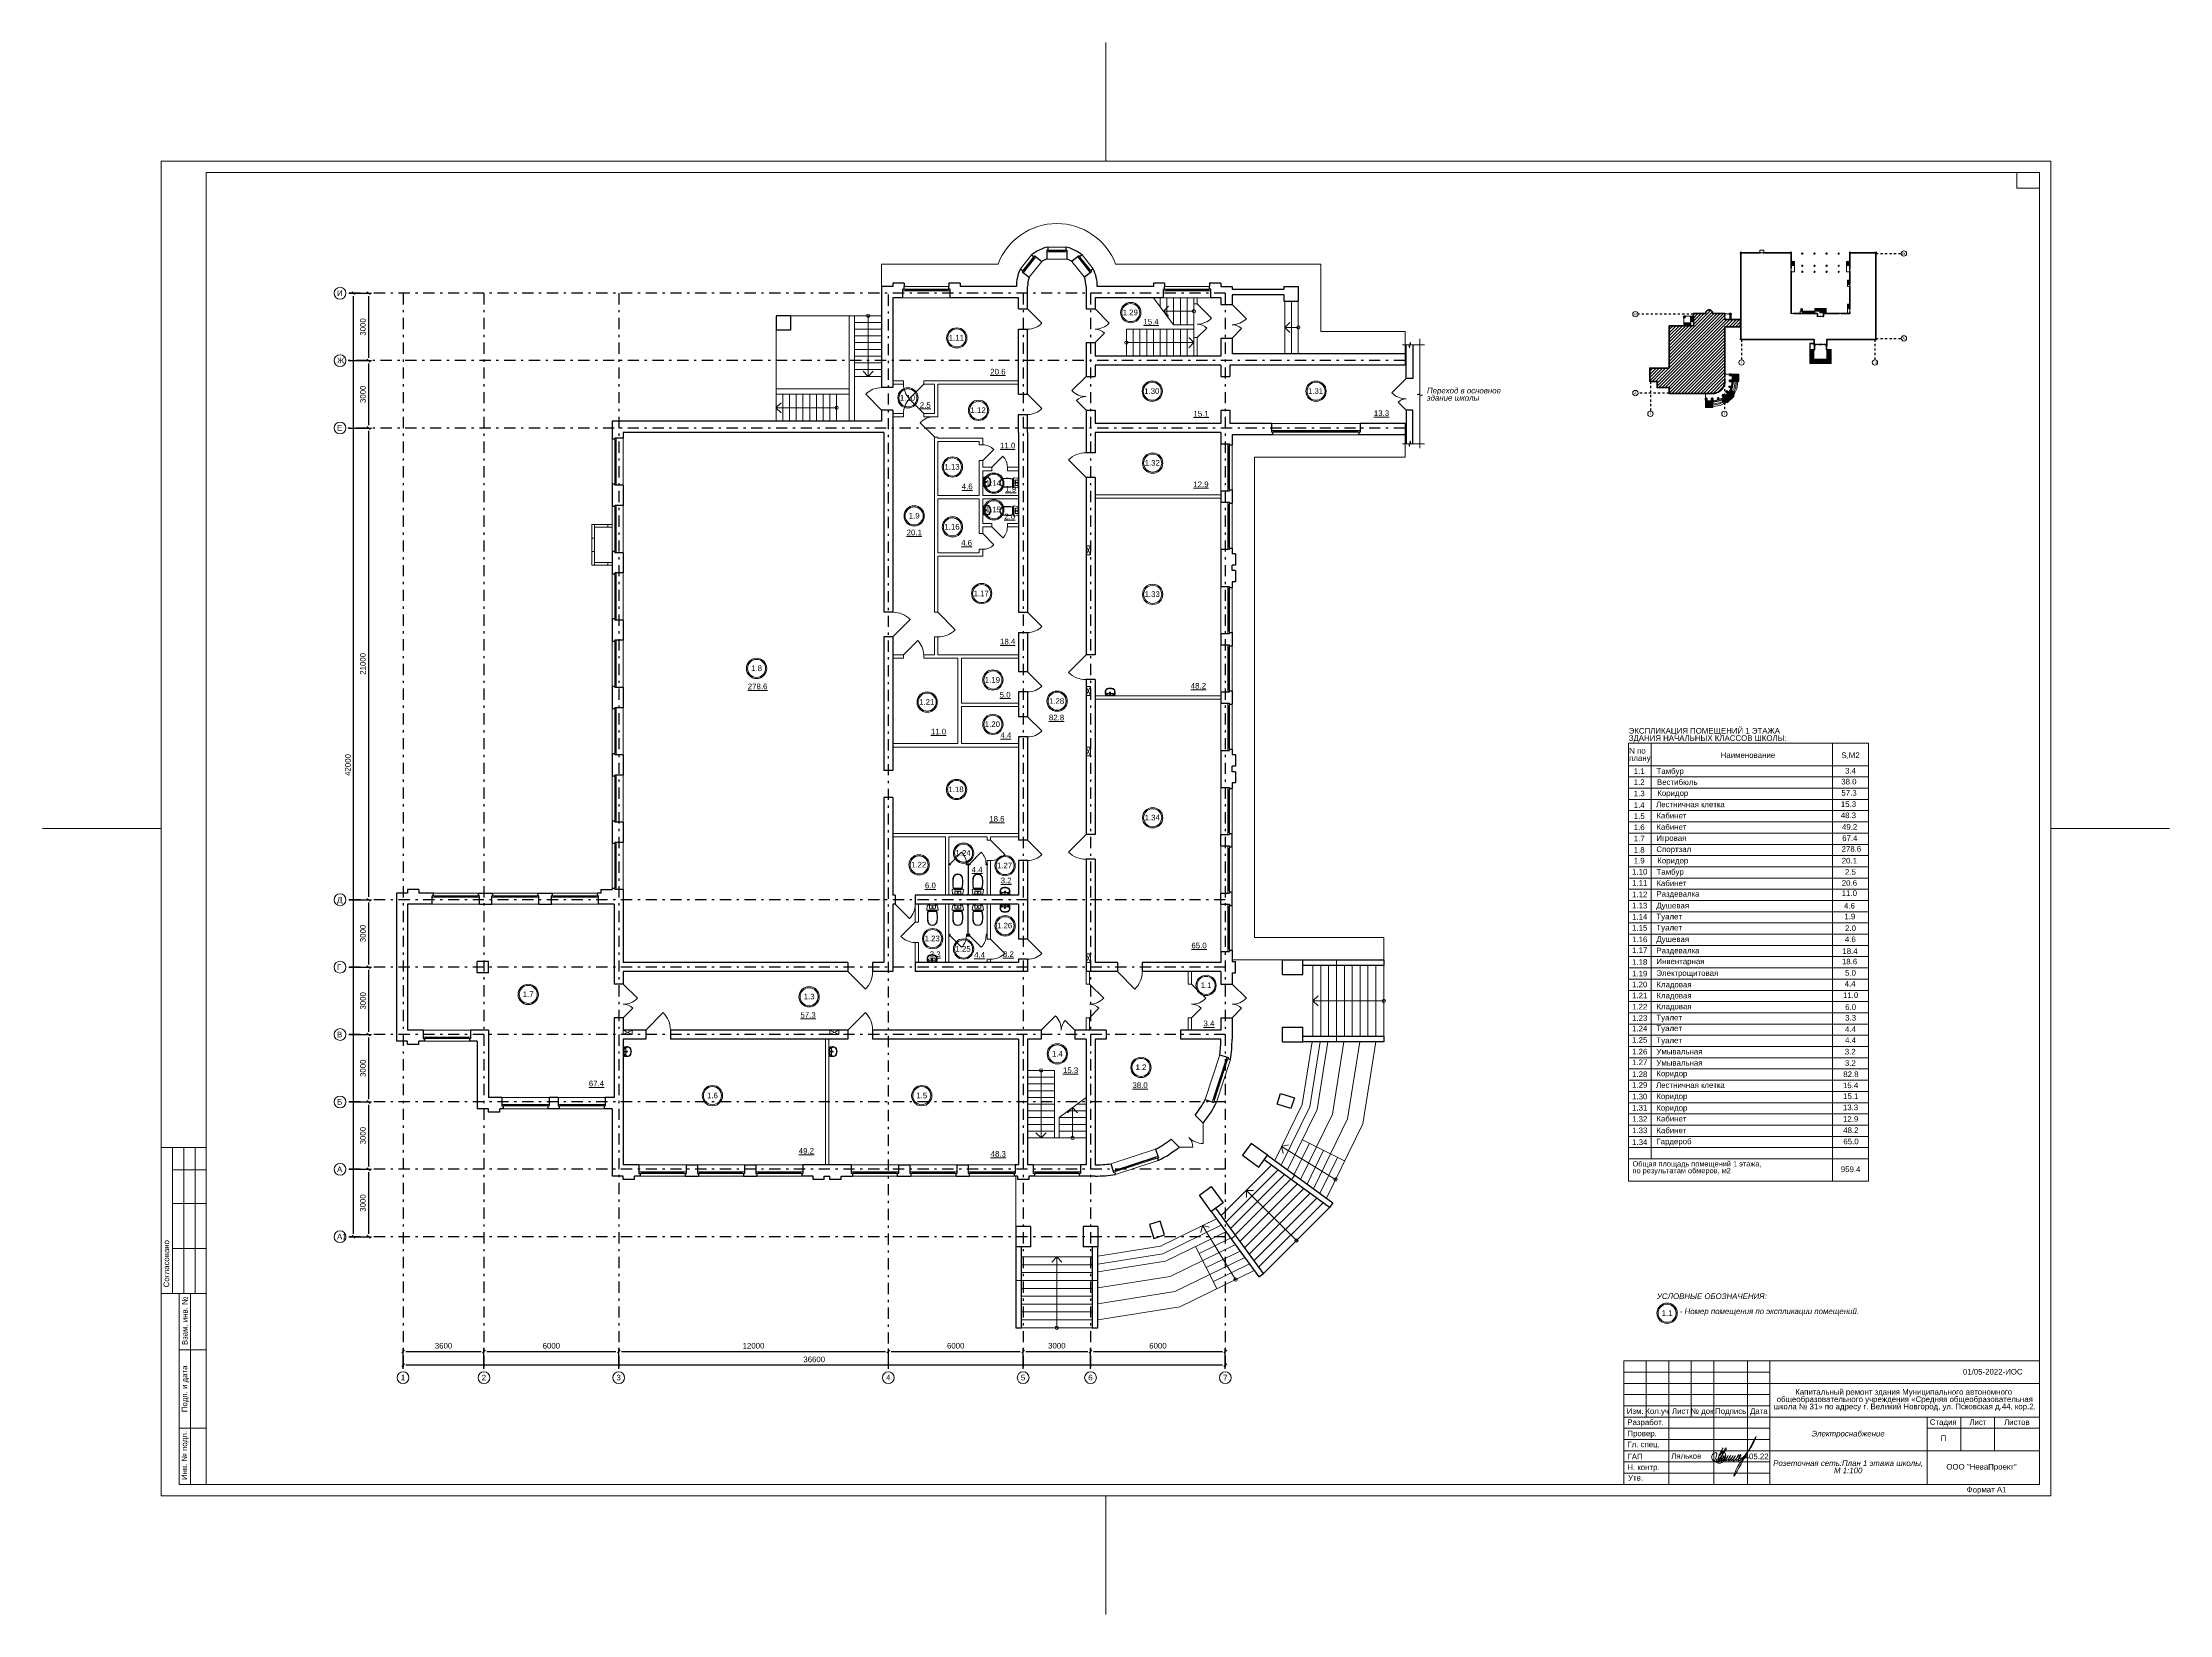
# Model space of a CAD drawing. Header units: metres. Extents: x -306 to 273, y -329 to 512.
# Drawn here: x -306 to -211.3, y 369.9 to 439.8 of the extents above; entities that cross this region are included whole.
import ezdxf
from ezdxf.enums import TextEntityAlignment as Align

# ---------------------------------------------------------------- set-up
doc = ezdxf.new("R2010")
doc.units = ezdxf.units.M
doc.header["$MEASUREMENT"] = 0
doc.linetypes.add('( Dashdot )', pattern=[1.001, 0.5, -0.25, 0.001, -0.25])
doc.linetypes.add('DGN Style 3', pattern=[9.681301, 6.915215, -2.766086])
doc.layers.get('DEFPOINTS').update_dxf_attribs({"lineweight": 0})
doc.layers.add('Level 50', color=7, linetype='Continuous', lineweight=0)
doc.layers.add('Level 63', color=7, linetype='Continuous', lineweight=0)
doc.styles.add('Arial', font='ariali.ttf')
doc.styles.add('GOST 2.304', font='cs_gost2304.shx')
doc.styles.add('Standard_0', font='arial.ttf')
doc.styles.add('Style-Arial', font='arial.ttf')
doc.styles.add('Style-Arial IF', font='ariali.ttf')
doc.dimstyles.get("Standard").update_dxf_attribs({"dimtxt": 0.00018, "dimasz": 0.00018, "dimexe": 0.0002, "dimexo": 0.0625, "dimgap": 9e-05, "dimtad": 0, "dimtih": 1, "dimtoh": 1, "dimdec": 4, "dimlfac": 1000, "dimzin": 0, "dimdsep": 46, "dimtxsty": 'Standard_0', "dimcen": 9e-05, "dimadec": 0, "dimazin": 0, "dimtfac": 1, "dimtdec": 4, "dimtofl": 0, "dimtmove": 0, "dimatfit": 0, "dimfxl": 0.01, "dimfxlon": 1, "dimtolj": 1, "dimtzin": 0, "dimarcsym": 0})

# ---------------------------------------------------------------- blocks, each defined once
blk = doc.blocks.new('*U1790')
at = {"color": 7, "linetype": 'Continuous', "lineweight": 13}
blk.add_line((-0.55, -0.389), (0.228, 0.389), dxfattribs=at)
at = {"color": 7, "linetype": 'Continuous', "lineweight": 0}
blk.add_arc((-0.55, -0.389), 1.1, 0, 45, dxfattribs=at)
blk = doc.blocks.new('ум9')
at = {"color": 252, "lineweight": 13}
for p, q in [((0.32, 0), (-0.32, 0)), ((-0.24, -0.06), (-0.19, -0.14)), ((0.23, -0.04), (-0.23, -0.04)), ((0.18, -0.16), (-0.17, -0.16)), ((0.05, -0.23), (-0.05, -0.23)), ((0.04, -0.08), (-0.04, -0.08)), ((0, -0.11), (0, -0.04)), ((0, -0.19), (0, -0.28)), ((0.24, -0.06), (0.19, -0.14))]:
    blk.add_line(p, q, dxfattribs=at)
for centre, radius in [((0, -0.23), 0.0351), ((0, -0.08), 0.0221), ((0, -0.23), 0.0221)]:
    blk.add_circle(centre, radius, dxfattribs=at)
for centre, radius, start, end in [((1.16, -0.33), 1.52, 167.3206, 178.6525), ((-0.13, -0.3), 0.22, 178.312, 234.1043), ((-0.35, -0.3), 0.00065, 358.312, 358.6525), ((0.09, -0.27), 0.429, 154.5977, 180.3349), ((-0.32, 0), 0.00065, 90, 167.3206), ((-0.14, -0.3), 0.18, 141.0504, 245.2718), ((-0.23, -0.12), 0.078, 90, 154.5977), ((-0.14, -0.3), 0.193, 141.0504, 147.7493), ((-0.18, -0.3), 0.159, 98.7111, 129.9424), ((-0.18, -0.3), 0.146, 86.1548, 129.9424), ((-0.04, -0.09), 0.452, 239.6448, 267.5368), ((-0.04, -0.09), 0.413, 244.8898, 267.5368), ((0, 0.1), 0.611, 265.1692, 274.8308), ((0, 0.1), 0.65, 265.1692, 274.8308), ((0.04, -0.09), 0.413, 272.4632, 300.3552), ((0.04, -0.09), 0.452, 272.4632, 300.3552), ((0.18, -0.3), 0.146, 50.0576, 93.8452), ((0.18, -0.3), 0.159, 50.0576, 81.2889), ((0.14, -0.3), 0.18, 294.7282, 38.9496), ((0.23, -0.12), 0.078, 25.4023, 90), ((0.13, -0.3), 0.22, 305.8957, 1.688), ((0.14, -0.3), 0.193, 32.2507, 38.9496), ((-0.09, -0.27), 0.429, 359.6651, 25.4023), ((-1.16, -0.33), 1.52, 1.3475, 12.6794), ((0.32, 0), 0.00065, 12.6794, 90), ((0.35, -0.3), 0.00065, 181.3475, 181.688)]:
    blk.add_arc(centre, radius, start, end, dxfattribs=at)
blk = doc.blocks.new('*U1791')
at = {"color": 7, "linetype": 'Continuous', "lineweight": 13}
for p, q in [((-0.75, -0.318), (-0.114, 0.318)), ((0.75, -0.318), (0.326, 0.106))]:
    blk.add_line(p, q, dxfattribs=at)
at = {"color": 7, "linetype": 'Continuous', "lineweight": 0}
for centre, radius, start, end in [((-0.75, -0.318), 0.9, 0, 45), ((0.75, -0.318), 0.6, 135, 180)]:
    blk.add_arc(centre, radius, start, end, dxfattribs=at)
blk = doc.blocks.new('ун2')
at = {"color": 252, "lineweight": 13}
for p, q in [((-0.131, -0.114), (-0.131, 0.006)), ((0.131, -0.114), (0.131, 0.006)), ((-0.25, -0.194), (-0.229, -0.012)), ((0, -0.266), (-0.184, -0.266)), ((0, -0.235), (-0.168, -0.235)), ((0, -0.235), (0.168, -0.235)), ((0, -0.266), (0.184, -0.266)), ((0.25, -0.194), (0.229, -0.012))]:
    blk.add_line(p, q, dxfattribs=at)
blk.add_circle((0, -0.058), 0.0157, dxfattribs=at)
for centre, radius, start, end in [((-0.225, 0.014), 0.0259, 262.0147, 1.51374), ((0, 1.373), 1.373, 261.64309, 278.35691), ((0.225, 0.014), 0.0258, 178.15722, 278.10583), ((-0.226, -0.192), 0.0242, 185.31258, 270.53981), ((0, -1.267), 1.076, 77.87213, 102.12787), ((1.292, -0.524), 1.518, 168.83269, 186.96543), ((-0.169, -0.152), 0.0829, 229.70339, 270.78947), ((0, -0.679), 0.217, 187.75388, 269.90836), ((1.29, -0.524), 1.497, 170.08704, 187.07493), ((0, -0.679), 0.198, 188.52492, 269.90836), ((-0.115, -0.115), 0.0166, 175.29979, 270.08797), ((0, -0.594), 0.477, 76.0614, 103.9386), ((0, -0.679), 0.198, 270.09164, 351.47508), ((0, -0.679), 0.217, 270.09164, 352.24612), ((0.115, -0.115), 0.0166, 269.91203, 4.70021), ((0.169, -0.152), 0.0829, 269.21053, 310.29661), ((-1.29, -0.524), 1.497, 352.92507, 9.91296), ((-1.292, -0.524), 1.518, 353.03457, 11.16731), ((0.226, -0.192), 0.0242, 269.46019, 354.68742)]:
    blk.add_arc(centre, radius, start, end, dxfattribs=at)
blk = doc.blocks.new('*U1659')
at = {"color": 7, "linetype": 'Continuous', "lineweight": 0}
for p in [(-0.227, 0.114), (0.227, 0.114)]:
    blk.add_line(p, (0, -0.114), dxfattribs=at)
blk = doc.blocks.new('_Oblique-1')
at = {"color": 0, "linetype": 'ByBlock', "lineweight": -2}
blk.add_line((0.5, 0.5), (-0.5, -0.5), dxfattribs=at)
blk = doc.blocks.new('*D2465')
at = {"color": 0, "linetype": 'Continuous', "lineweight": -2, "transparency": 16777216}
for p, q in [((-289.91, 380.791), (-289.91, 381.697)), ((-289.785, 381.572), (-286.435, 381.572)), ((-286.31, 380.791), (-286.31, 381.697))]:
    blk.add_line(p, q, dxfattribs=at)
at = {"layer": 'DEFPOINTS', "color": 0, "linetype": 'Continuous', "lineweight": 0, "transparency": 16777216}
for p in [(-286.31, 381.572), (-289.91, 380.666), (-286.31, 380.666)]:
    blk.add_point(p, dxfattribs=at)
at = {"color": 0, "linetype": 'Continuous', "lineweight": -2, "transparency": 16777216, "xscale": 0.125, "yscale": 0.125, "zscale": 0.125, "rotation": 180}
blk.add_blockref('_Oblique-1', (-289.91, 381.572), dxfattribs=at)
at = {"color": 0, "linetype": 'Continuous', "lineweight": -2, "transparency": 16777216, "xscale": 0.125, "yscale": 0.125, "zscale": 0.125}
blk.add_blockref('_Oblique-1', (-286.31, 381.572), dxfattribs=at)
at = {"color": 0, "linetype": 'Continuous', "lineweight": 0, "transparency": 16777216, "insert": (-288.11, 381.825), "char_height": 0.25, "attachment_point": 5, "style": 'Style-Arial'}
blk.add_mtext('\\A1;3600', dxfattribs=at)
blk = doc.blocks.new('*D2466')
at = {"color": 0, "linetype": 'Continuous', "lineweight": -2, "transparency": 16777216}
for p, q in [((-289.91, 380.791), (-289.91, 381.088)), ((-253.435, 380.963), (-289.785, 380.963)), ((-253.31, 380.791), (-253.31, 381.088))]:
    blk.add_line(p, q, dxfattribs=at)
at = {"layer": 'DEFPOINTS', "color": 0, "linetype": 'Continuous', "lineweight": 0, "transparency": 16777216}
for p in [(-289.91, 380.963), (-289.91, 380.666), (-253.31, 380.666)]:
    blk.add_point(p, dxfattribs=at)
at = {"color": 0, "linetype": 'Continuous', "lineweight": -2, "transparency": 16777216, "xscale": 0.125, "yscale": 0.125, "zscale": 0.125, "rotation": 180}
blk.add_blockref('_Oblique-1', (-289.91, 380.963), dxfattribs=at)
at = {"color": 0, "linetype": 'Continuous', "lineweight": -2, "transparency": 16777216, "xscale": 0.125, "yscale": 0.125, "zscale": 0.125}
blk.add_blockref('_Oblique-1', (-253.31, 380.963), dxfattribs=at)
at = {"color": 0, "linetype": 'Continuous', "lineweight": 0, "transparency": 16777216, "insert": (-271.61, 381.216), "char_height": 0.25, "attachment_point": 5, "style": 'Style-Arial'}
blk.add_mtext('\\A1;36600', dxfattribs=at)
blk = doc.blocks.new('*D2467')
at = {"color": 0, "linetype": 'Continuous', "lineweight": -2, "transparency": 16777216}
for p, q in [((-292.327, 428.678), (-291.32, 428.678)), ((-291.445, 428.553), (-291.445, 425.803)), ((-292.327, 425.678), (-291.32, 425.678))]:
    blk.add_line(p, q, dxfattribs=at)
at = {"layer": 'DEFPOINTS', "color": 0, "linetype": 'Continuous', "lineweight": 0, "transparency": 16777216}
for p in [(-292.452, 428.678), (-292.452, 425.678), (-291.445, 425.678)]:
    blk.add_point(p, dxfattribs=at)
at = {"color": 0, "linetype": 'Continuous', "lineweight": -2, "transparency": 16777216, "xscale": 0.125, "yscale": 0.125, "zscale": 0.125}
for p, rotation in [((-291.445, 428.678), 90), ((-291.445, 425.678), 270)]:
    blk.add_blockref('_Oblique-1', p, dxfattribs=dict(at, rotation=rotation))
at = {"color": 0, "linetype": 'Continuous', "lineweight": 0, "transparency": 16777216, "insert": (-291.698, 427.178), "char_height": 0.25, "attachment_point": 5, "rotation": 90, "style": 'Style-Arial'}
blk.add_mtext('\\A1;3000', dxfattribs=at)
blk = doc.blocks.new('*D2468')
at = {"color": 0, "linetype": 'Continuous', "lineweight": -2, "transparency": 16777216}
for p, q in [((-292.327, 428.678), (-291.989, 428.678)), ((-292.114, 386.803), (-292.114, 428.553)), ((-292.327, 386.678), (-291.989, 386.678))]:
    blk.add_line(p, q, dxfattribs=at)
at = {"layer": 'DEFPOINTS', "color": 0, "linetype": 'Continuous', "lineweight": 0, "transparency": 16777216}
for p in [(-292.452, 428.678), (-292.114, 428.678), (-292.452, 386.678)]:
    blk.add_point(p, dxfattribs=at)
at = {"color": 0, "linetype": 'Continuous', "lineweight": -2, "transparency": 16777216, "xscale": 0.125, "yscale": 0.125, "zscale": 0.125}
for p, rotation in [((-292.114, 428.678), 90), ((-292.114, 386.678), 270)]:
    blk.add_blockref('_Oblique-1', p, dxfattribs=dict(at, rotation=rotation))
at = {"color": 0, "linetype": 'Continuous', "lineweight": 0, "transparency": 16777216, "insert": (-292.367, 407.678), "char_height": 0.25, "attachment_point": 5, "rotation": 90, "style": 'Style-Arial'}
blk.add_mtext('\\A1;42000', dxfattribs=at)
blk = doc.blocks.new('*U1795')
at = {"color": 7, "linetype": 'Continuous', "lineweight": 0}
blk.add_line((-0.35, 0), (0.35, 0), dxfattribs=at)
at = {"color": 7, "linetype": 'Continuous', "lineweight": 13, "flags": 128}
for points in [[(-0.35, -0.035), (-0.45, -0.035), (-0.45, 0.035), (-0.35, 0.035), (-0.35, -0.035)], [(0.45, -0.035), (0.35, -0.035), (0.35, 0.035), (0.45, 0.035), (0.45, -0.035)]]:
    blk.add_lwpolyline(points, close=True, dxfattribs=at)
at = {"color": 7, "linetype": 'Continuous', "lineweight": 0, "flags": 128}
blk.add_lwpolyline([(-0.35, 0.035), (-0.35, -0.035), (0.35, -0.035), (0.35, 0.035), (-0.35, 0.035)], close=True, dxfattribs=at)
blk = doc.blocks.new('*U1662')
at = {"color": 7, "linetype": 'Continuous', "lineweight": 0}
for p, q in [((0, 29.7), (0, 34.987)), ((-42.05, 0), (-47.337, 0)), ((47.337, 0), (42.05, 0)), ((0, -34.987), (0, -29.7))]:
    blk.add_line(p, q, dxfattribs=at)
at = {"color": 7, "linetype": 'Continuous', "lineweight": 0, "flags": 128}
blk.add_lwpolyline([(42.05, 29.7), (42.05, -29.7), (-42.05, -29.7), (-42.05, 29.7), (42.05, 29.7)], close=True, dxfattribs=at)
at = {"layer": 'Level 50', "color": 7, "linetype": 'Continuous', "lineweight": 13}
for p, q in [((-40.05, 29.2), (-40.05, -29.2)), ((41.55, 29.2), (-40.05, 29.2)), ((40.55, 29.2), (40.55, 28.5)), ((40.55, 28.5), (41.55, 28.5)), ((41.55, 29.2), (41.55, -29.2)), ((41.55, -29.2), (-41.25, -29.2))]:
    blk.add_line(p, q, dxfattribs=at)
at = {"layer": 'Level 63', "color": 7, "linetype": 'Continuous', "lineweight": 13}
for p, q in [((-42.05, -14.2), (-40.05, -14.2)), ((-42.05, -14.2), (-42.05, -20.7)), ((-41.55, -14.2), (-41.55, -20.7)), ((-41.05, -14.2), (-41.05, -20.7)), ((-40.55, -14.2), (-40.55, -20.7)), ((-41.55, -15.2), (-40.05, -15.2)), ((-41.55, -16.7), (-40.05, -16.7)), ((-41.55, -18.7), (-40.05, -18.7)), ((-42.05, -20.7), (-40.05, -20.7)), ((-41.25, -20.7), (-40.05, -20.7)), ((-40.75, -29.2), (-40.75, -20.7)), ((-41.25, -23.2), (-40.05, -23.2)), ((23.05, -23.7), (41.55, -23.7)), ((23.05, -23.7), (23.05, -29.2)), ((24.05, -23.7), (24.05, -26.2)), ((25.05, -23.7), (25.05, -29.2)), ((26.05, -23.7), (26.05, -26.2)), ((27.05, -23.7), (27.05, -29.2)), ((28.55, -23.7), (28.55, -29.2)), ((29.55, -23.7), (29.55, -29.2)), ((29.55, -24.7), (41.55, -24.7)), ((23.05, -25.7), (29.55, -25.7)), ((23.05, -26.2), (29.55, -26.2)), ((29.55, -26.2), (41.55, -26.2)), ((-41.25, -26.7), (-40.05, -26.7)), ((36.55, -26.7), (41.55, -26.7)), ((29.55, -27.7), (41.55, -27.7))]:
    blk.add_line(p, q, dxfattribs=at)
at = {"layer": 'Level 63', "color": 7, "linetype": 'Continuous', "lineweight": 0}
for p, q in [((23.05, -24.2), (29.55, -24.2)), ((23.05, -24.7), (29.55, -24.7)), ((23.05, -25.2), (29.55, -25.2)), ((23.05, -26.7), (29.55, -26.7)), ((23.05, -27.2), (29.55, -27.2)), ((23.05, -27.7), (29.55, -27.7)), ((23.05, -28.2), (29.55, -28.2)), ((23.05, -28.7), (29.55, -28.7))]:
    blk.add_line(p, q, dxfattribs=at)
at = {"layer": 'Level 63', "color": 7, "linetype": 'Continuous', "lineweight": 13, "flags": 128}
for points in [[(-41.25, -29.2), (-41.25, -20.7)], [(36.55, -26.2), (36.55, -29.2)], [(38.05, -26.2), (38.05, -27.7)], [(39.55, -26.2), (39.55, -27.7)]]:
    blk.add_lwpolyline(points, dxfattribs=at)
at = {"layer": 'Level 63', "color": 7, "linetype": 'Continuous', "lineweight": 0, "style": 'Style-Arial'}
for s, p in [('Согласовано', (-41.826, -19.373)), ('Взам. инв. №', (-41.007, -21.916)), ('Подп. и дата', (-41.02, -24.945)), ('Инв. № подл.', (-41.025, -27.913))]:
    blk.add_text(s, height=0.25002, rotation=90, dxfattribs=at).set_placement(p, align=Align.MIDDLE_CENTER)
for s, p in [('Изм.', (23.557, -25.935)), ('Разработ.', (24.019, -26.431)), ('Кол.уч', (24.534, -25.935)), ('Лист', (25.573, -25.935)), ('№ док', (26.532, -25.935)), ('Подпись', (27.806, -25.935)), ('Дата', (29.061, -25.935)), ('Стадия', (37.268, -26.425)), ('Лист', (38.813, -26.425)), ('Листов', (40.546, -26.425)), ('Провер.', (23.864, -26.929)), ('Гл. спец.', (23.931, -27.416)), ('Н. контр.', (23.925, -28.435)), ('ГАП', (23.551, -27.957)), ('ООО "НеваПроект"', (38.973, -28.411)), ('Утв.', (23.57, -28.902)), ('Формат А1', (39.197, -29.431))]:
    blk.add_text(s, height=0.25, dxfattribs=at).set_placement(p, align=Align.MIDDLE_CENTER)
blk = doc.blocks.new('*U1746')
at = {"color": 7, "linetype": 'Continuous', "lineweight": 13}
for radius in [0.452, 0.402]:
    blk.add_circle((0, 0), radius, dxfattribs=at)
at = {"color": 7, "linetype": 'Continuous', "lineweight": 13, "style": 'Style-Arial'}
blk.add_text('1.2', height=0.25, dxfattribs=at).set_placement((-0.242, 0.133), align=Align.TOP_LEFT)
blk = doc.blocks.new('*U1749')
at = {"color": 7, "linetype": 'Continuous', "lineweight": 13}
for radius in [0.452, 0.402]:
    blk.add_circle((0, 0), radius, dxfattribs=at)
at = {"color": 7, "linetype": 'Continuous', "lineweight": 13, "style": 'Style-Arial'}
blk.add_text('1.1', height=0.25, dxfattribs=at).set_placement((-0.242, 0.133), align=Align.TOP_LEFT)
blk = doc.blocks.new('*U1747')
at = {"color": 7, "linetype": 'Continuous', "lineweight": 13}
for radius in [0.452, 0.402]:
    blk.add_circle((0, 0), radius, dxfattribs=at)
at = {"color": 7, "linetype": 'Continuous', "lineweight": 13, "style": 'Style-Arial'}
blk.add_text('1.3', height=0.25, dxfattribs=at).set_placement((-0.242, 0.133), align=Align.TOP_LEFT)
blk = doc.blocks.new('*U1748')
at = {"color": 7, "linetype": 'Continuous', "lineweight": 13}
for radius in [0.452, 0.402]:
    blk.add_circle((0, 0), radius, dxfattribs=at)
at = {"color": 7, "linetype": 'Continuous', "lineweight": 13, "style": 'Style-Arial'}
blk.add_text('1.4', height=0.25, dxfattribs=at).set_placement((-0.242, 0.133), align=Align.TOP_LEFT)
blk = doc.blocks.new('*U1750')
at = {"color": 7, "linetype": 'Continuous', "lineweight": 13}
for radius in [0.452, 0.402]:
    blk.add_circle((0, 0), radius, dxfattribs=at)
at = {"color": 7, "linetype": 'Continuous', "lineweight": 13, "style": 'Style-Arial'}
blk.add_text('1.5', height=0.25, dxfattribs=at).set_placement((-0.242, 0.133), align=Align.TOP_LEFT)
blk = doc.blocks.new('*U1773')
at = {"color": 7, "linetype": 'Continuous', "lineweight": 13}
for radius in [0.452, 0.402]:
    blk.add_circle((0, 0), radius, dxfattribs=at)
at = {"color": 7, "linetype": 'Continuous', "lineweight": 13, "style": 'Style-Arial'}
blk.add_text('1.6', height=0.25, dxfattribs=at).set_placement((-0.242, 0.133), align=Align.TOP_LEFT)
blk = doc.blocks.new('*U1772')
at = {"color": 7, "linetype": 'Continuous', "lineweight": 13}
for radius in [0.452, 0.402]:
    blk.add_circle((0, 0), radius, dxfattribs=at)
at = {"color": 7, "linetype": 'Continuous', "lineweight": 13, "style": 'Style-Arial'}
blk.add_text('1.7', height=0.25, dxfattribs=at).set_placement((-0.242, 0.133), align=Align.TOP_LEFT)
blk = doc.blocks.new('*U1774')
at = {"color": 7, "linetype": 'Continuous', "lineweight": 13}
for radius in [0.452, 0.402]:
    blk.add_circle((0, 0), radius, dxfattribs=at)
at = {"color": 7, "linetype": 'Continuous', "lineweight": 13, "style": 'Style-Arial'}
blk.add_text('1.8', height=0.25, dxfattribs=at).set_placement((-0.242, 0.133), align=Align.TOP_LEFT)
blk = doc.blocks.new('*U1775')
at = {"color": 7, "linetype": 'Continuous', "lineweight": 13}
for radius in [0.452, 0.402]:
    blk.add_circle((0, 0), radius, dxfattribs=at)
at = {"color": 7, "linetype": 'Continuous', "lineweight": 13, "style": 'Style-Arial'}
blk.add_text('1.9', height=0.25, dxfattribs=at).set_placement((-0.242, 0.133), align=Align.TOP_LEFT)
blk = doc.blocks.new('*U1776')
at = {"color": 7, "linetype": 'Continuous', "lineweight": 13}
for radius in [0.452, 0.402]:
    blk.add_circle((0, 0), radius, dxfattribs=at)
at = {"color": 7, "linetype": 'Continuous', "lineweight": 13, "style": 'Style-Arial'}
blk.add_text('1.10', height=0.25, dxfattribs=at).set_placement((-0.361, 0.133), align=Align.TOP_LEFT)
blk = doc.blocks.new('*U1777')
at = {"color": 7, "linetype": 'Continuous', "lineweight": 13}
for radius in [0.452, 0.402]:
    blk.add_circle((0, 0), radius, dxfattribs=at)
at = {"color": 7, "linetype": 'Continuous', "lineweight": 13, "style": 'Style-Arial'}
blk.add_text('1.11', height=0.25, dxfattribs=at).set_placement((-0.361, 0.133), align=Align.TOP_LEFT)
blk = doc.blocks.new('*U1778')
at = {"color": 7, "linetype": 'Continuous', "lineweight": 13}
for radius in [0.452, 0.402]:
    blk.add_circle((0, 0), radius, dxfattribs=at)
at = {"color": 7, "linetype": 'Continuous', "lineweight": 13, "style": 'Style-Arial'}
blk.add_text('1.12', height=0.25, dxfattribs=at).set_placement((-0.361, 0.133), align=Align.TOP_LEFT)
blk = doc.blocks.new('*U1779')
at = {"color": 7, "linetype": 'Continuous', "lineweight": 13}
for radius in [0.452, 0.402]:
    blk.add_circle((0, 0), radius, dxfattribs=at)
at = {"color": 7, "linetype": 'Continuous', "lineweight": 13, "style": 'Style-Arial'}
blk.add_text('1.13', height=0.25, dxfattribs=at).set_placement((-0.361, 0.133), align=Align.TOP_LEFT)
blk = doc.blocks.new('*U1781')
at = {"color": 7, "linetype": 'Continuous', "lineweight": 13}
for radius in [0.452, 0.402]:
    blk.add_circle((0, 0), radius, dxfattribs=at)
at = {"color": 7, "linetype": 'Continuous', "lineweight": 13, "style": 'Style-Arial'}
blk.add_text('1.16', height=0.25, dxfattribs=at).set_placement((-0.361, 0.133), align=Align.TOP_LEFT)
blk = doc.blocks.new('*U1780')
at = {"color": 7, "linetype": 'Continuous', "lineweight": 13}
for radius in [0.452, 0.402]:
    blk.add_circle((0, 0), radius, dxfattribs=at)
at = {"color": 7, "linetype": 'Continuous', "lineweight": 13, "style": 'Style-Arial'}
blk.add_text('1.14', height=0.25, dxfattribs=at).set_placement((-0.361, 0.133), align=Align.TOP_LEFT)
blk = doc.blocks.new('*U1782')
at = {"color": 7, "linetype": 'Continuous', "lineweight": 13}
for radius in [0.452, 0.402]:
    blk.add_circle((0, 0), radius, dxfattribs=at)
at = {"color": 7, "linetype": 'Continuous', "lineweight": 13, "style": 'Style-Arial'}
blk.add_text('1.15', height=0.25, dxfattribs=at).set_placement((-0.361, 0.133), align=Align.TOP_LEFT)
blk = doc.blocks.new('*U1783')
at = {"color": 7, "linetype": 'Continuous', "lineweight": 13}
for radius in [0.452, 0.402]:
    blk.add_circle((0, 0), radius, dxfattribs=at)
at = {"color": 7, "linetype": 'Continuous', "lineweight": 13, "style": 'Style-Arial'}
blk.add_text('1.17', height=0.25, dxfattribs=at).set_placement((-0.361, 0.133), align=Align.TOP_LEFT)
blk = doc.blocks.new('*U1850')
at = {"color": 7, "linetype": 'Continuous', "lineweight": 13}
blk.add_line((0.45, -0.318), (-0.186, 0.318), dxfattribs=at)
at = {"color": 7, "linetype": 'Continuous', "lineweight": 0}
blk.add_arc((0.45, -0.318), 0.9, 135, 180, dxfattribs=at)
blk = doc.blocks.new('*U1784')
at = {"color": 7, "linetype": 'Continuous', "lineweight": 13}
for radius in [0.452, 0.402]:
    blk.add_circle((0, 0), radius, dxfattribs=at)
at = {"color": 7, "linetype": 'Continuous', "lineweight": 13, "style": 'Style-Arial'}
blk.add_text('1.18', height=0.25, dxfattribs=at).set_placement((-0.361, 0.133), align=Align.TOP_LEFT)
blk = doc.blocks.new('*U1785')
at = {"color": 7, "linetype": 'Continuous', "lineweight": 13}
for radius in [0.452, 0.402]:
    blk.add_circle((0, 0), radius, dxfattribs=at)
at = {"color": 7, "linetype": 'Continuous', "lineweight": 13, "style": 'Style-Arial'}
blk.add_text('1.19', height=0.25, dxfattribs=at).set_placement((-0.361, 0.133), align=Align.TOP_LEFT)
blk = doc.blocks.new('*U1753')
at = {"color": 7, "linetype": 'Continuous', "lineweight": 13}
for radius in [0.452, 0.402]:
    blk.add_circle((0, 0), radius, dxfattribs=at)
at = {"color": 7, "linetype": 'Continuous', "lineweight": 13, "style": 'Style-Arial'}
blk.add_text('1.20', height=0.25, dxfattribs=at).set_placement((-0.361, 0.133), align=Align.TOP_LEFT)
blk = doc.blocks.new('*U1751')
at = {"color": 7, "linetype": 'Continuous', "lineweight": 13}
for radius in [0.452, 0.402]:
    blk.add_circle((0, 0), radius, dxfattribs=at)
at = {"color": 7, "linetype": 'Continuous', "lineweight": 13, "style": 'Style-Arial'}
blk.add_text('1.21', height=0.25, dxfattribs=at).set_placement((-0.361, 0.133), align=Align.TOP_LEFT)
blk = doc.blocks.new('*U1755')
at = {"color": 7, "linetype": 'Continuous', "lineweight": 13}
for radius in [0.452, 0.402]:
    blk.add_circle((0, 0), radius, dxfattribs=at)
at = {"color": 7, "linetype": 'Continuous', "lineweight": 13, "style": 'Style-Arial'}
blk.add_text('1.22', height=0.25, dxfattribs=at).set_placement((-0.361, 0.133), align=Align.TOP_LEFT)
blk = doc.blocks.new('*U1754')
at = {"color": 7, "linetype": 'Continuous', "lineweight": 13}
for radius in [0.452, 0.402]:
    blk.add_circle((0, 0), radius, dxfattribs=at)
at = {"color": 7, "linetype": 'Continuous', "lineweight": 13, "style": 'Style-Arial'}
blk.add_text('1.23', height=0.25, dxfattribs=at).set_placement((-0.361, 0.133), align=Align.TOP_LEFT)
blk = doc.blocks.new('*U1760')
at = {"color": 7, "linetype": 'Continuous', "lineweight": 13}
for radius in [0.452, 0.402]:
    blk.add_circle((0, 0), radius, dxfattribs=at)
at = {"color": 7, "linetype": 'Continuous', "lineweight": 13, "style": 'Style-Arial'}
blk.add_text('1.25', height=0.25, dxfattribs=at).set_placement((-0.361, 0.133), align=Align.TOP_LEFT)
blk = doc.blocks.new('*U1758')
at = {"color": 7, "linetype": 'Continuous', "lineweight": 13}
for radius in [0.452, 0.402]:
    blk.add_circle((0, 0), radius, dxfattribs=at)
at = {"color": 7, "linetype": 'Continuous', "lineweight": 13, "style": 'Style-Arial'}
blk.add_text('1.26', height=0.25, dxfattribs=at).set_placement((-0.361, 0.133), align=Align.TOP_LEFT)
blk = doc.blocks.new('*U1762')
at = {"color": 7, "linetype": 'Continuous', "lineweight": 13}
for radius in [0.452, 0.402]:
    blk.add_circle((0, 0), radius, dxfattribs=at)
at = {"color": 7, "linetype": 'Continuous', "lineweight": 13, "style": 'Style-Arial'}
blk.add_text('1.24', height=0.25, dxfattribs=at).set_placement((-0.361, 0.133), align=Align.TOP_LEFT)
blk = doc.blocks.new('*U1756')
at = {"color": 7, "linetype": 'Continuous', "lineweight": 13}
for radius in [0.452, 0.402]:
    blk.add_circle((0, 0), radius, dxfattribs=at)
at = {"color": 7, "linetype": 'Continuous', "lineweight": 13, "style": 'Style-Arial'}
blk.add_text('1.27', height=0.25, dxfattribs=at).set_placement((-0.361, 0.133), align=Align.TOP_LEFT)
blk = doc.blocks.new('*U1757')
at = {"color": 7, "linetype": 'Continuous', "lineweight": 13}
for radius in [0.452, 0.402]:
    blk.add_circle((0, 0), radius, dxfattribs=at)
at = {"color": 7, "linetype": 'Continuous', "lineweight": 13, "style": 'Style-Arial'}
blk.add_text('1.28', height=0.25, dxfattribs=at).set_placement((-0.361, 0.133), align=Align.TOP_LEFT)
blk = doc.blocks.new('*U1759')
at = {"color": 7, "linetype": 'Continuous', "lineweight": 13}
for radius in [0.452, 0.402]:
    blk.add_circle((0, 0), radius, dxfattribs=at)
at = {"color": 7, "linetype": 'Continuous', "lineweight": 13, "style": 'Style-Arial'}
blk.add_text('1.29', height=0.25, dxfattribs=at).set_placement((-0.361, 0.133), align=Align.TOP_LEFT)
blk = doc.blocks.new('*U1761')
at = {"color": 7, "linetype": 'Continuous', "lineweight": 13}
for radius in [0.452, 0.402]:
    blk.add_circle((0, 0), radius, dxfattribs=at)
at = {"color": 7, "linetype": 'Continuous', "lineweight": 13, "style": 'Style-Arial'}
blk.add_text('1.30', height=0.25, dxfattribs=at).set_placement((-0.361, 0.133), align=Align.TOP_LEFT)
blk = doc.blocks.new('*U1767')
at = {"color": 7, "linetype": 'Continuous', "lineweight": 13}
for radius in [0.452, 0.402]:
    blk.add_circle((0, 0), radius, dxfattribs=at)
at = {"color": 7, "linetype": 'Continuous', "lineweight": 13, "style": 'Style-Arial'}
blk.add_text('1.31', height=0.25, dxfattribs=at).set_placement((-0.361, 0.133), align=Align.TOP_LEFT)
blk = doc.blocks.new('*U1768')
at = {"color": 7, "linetype": 'Continuous', "lineweight": 13}
for radius in [0.452, 0.402]:
    blk.add_circle((0, 0), radius, dxfattribs=at)
at = {"color": 7, "linetype": 'Continuous', "lineweight": 13, "style": 'Style-Arial'}
blk.add_text('1.32', height=0.25, dxfattribs=at).set_placement((-0.361, 0.133), align=Align.TOP_LEFT)
blk = doc.blocks.new('*U1769')
at = {"color": 7, "linetype": 'Continuous', "lineweight": 13}
for radius in [0.452, 0.402]:
    blk.add_circle((0, 0), radius, dxfattribs=at)
at = {"color": 7, "linetype": 'Continuous', "lineweight": 13, "style": 'Style-Arial'}
blk.add_text('1.33', height=0.25, dxfattribs=at).set_placement((-0.361, 0.133), align=Align.TOP_LEFT)
blk = doc.blocks.new('*U1770')
at = {"color": 7, "linetype": 'Continuous', "lineweight": 13}
for radius in [0.452, 0.402]:
    blk.add_circle((0, 0), radius, dxfattribs=at)
at = {"color": 7, "linetype": 'Continuous', "lineweight": 13, "style": 'Style-Arial'}
blk.add_text('1.34', height=0.25, dxfattribs=at).set_placement((-0.361, 0.133), align=Align.TOP_LEFT)
blk = doc.blocks.new('*U1792')
at = {"color": 7, "linetype": 'Continuous', "lineweight": 13}
for p, q in [((-0.2, 0.1), (0.2, -0.1)), ((0.2, 0.1), (-0.2, -0.1))]:
    blk.add_line(p, q, dxfattribs=at)
at = {"color": 7, "linetype": 'Continuous', "lineweight": 13, "flags": 128}
blk.add_lwpolyline([(-0.2, 0.1), (-0.2, -0.1), (0.2, -0.1), (0.2, 0.1), (-0.2, 0.1)], close=True, dxfattribs=at)
blk = doc.blocks.new('*U1794')
at = {"color": 7, "linetype": 'Continuous', "lineweight": 13}
blk.add_line((-0.318, 0.45), (0.318, -0.186), dxfattribs=at)
at = {"color": 7, "linetype": 'Continuous', "lineweight": 0}
blk.add_arc((-0.318, 0.45), 0.9, 270, 315, dxfattribs=at)
blk = doc.blocks.new('*U1797')
at = {"color": 7, "linetype": 'Continuous', "lineweight": 13}
for p, q in [((-0.45, 0.9), (-0.45, 0.3)), ((-0.45, 0.9), (-0.33, 0.9)), ((-0.45, 0.3), (-0.33, 0.3)), ((-0.33, 0.9), (-0.33, 0.3)), ((0.45, 0.9), (0.27, 0.9)), ((0.27, 0.9), (0.27, 0.78)), ((0.45, 0.78), (0.27, 0.78)), ((0.45, 0.9), (0.45, 0.78)), ((-0.45, -0.3), (-0.33, -0.3)), ((-0.45, -0.3), (-0.45, -0.9)), ((-0.33, -0.9), (-0.45, -0.9)), ((-0.33, -0.3), (-0.33, -0.9)), ((0.45, -0.78), (0.27, -0.78)), ((0.27, -0.78), (0.27, -0.9)), ((0.45, -0.9), (0.27, -0.9))]:
    blk.add_line(p, q, dxfattribs=at)
at = {"color": 7, "linetype": 'Continuous', "lineweight": 0, "flags": 128}
for points in [[(-0.45, 0.3), (-0.33, 0.3), (-0.33, -0.3), (-0.45, -0.3), (-0.45, 0.3)], [(0.27, 0.9), (0.27, 0.78), (-0.33, 0.78), (-0.33, 0.9), (0.27, 0.9)], [(0.27, -0.78), (0.27, -0.9), (-0.33, -0.9), (-0.33, -0.78), (0.27, -0.78)]]:
    blk.add_lwpolyline(points, close=True, dxfattribs=at)
blk = doc.blocks.new('*U1799')
at = {"color": 7, "linetype": 'Continuous', "lineweight": 0}
for p in [(-0.2, 0.1), (0.2, 0.1)]:
    blk.add_line(p, (0, -0.1), dxfattribs=at)
blk = doc.blocks.new('*U1800')
at = {"color": 7, "linetype": 'Continuous', "lineweight": 0}
for p in [(-0.2, 0.1), (0.2, 0.1)]:
    blk.add_line(p, (0, -0.1), dxfattribs=at)
blk = doc.blocks.new('*U1801')
at = {"color": 7, "linetype": 'Continuous', "lineweight": 0}
for p in [(-0.2, 0.1), (0.2, 0.1)]:
    blk.add_line(p, (0, -0.1), dxfattribs=at)
blk = doc.blocks.new('*U1802')
at = {"color": 7, "linetype": 'Continuous', "lineweight": 0}
for p in [(-0.2, 0.1), (0.2, 0.1)]:
    blk.add_line(p, (0, -0.1), dxfattribs=at)
blk = doc.blocks.new('*U1803')
at = {"color": 7, "linetype": 'Continuous', "lineweight": 0}
for p in [(-0.2, 0.1), (0.2, 0.1)]:
    blk.add_line(p, (0, -0.1), dxfattribs=at)
blk = doc.blocks.new('*U1804')
at = {"color": 7, "linetype": 'Continuous', "lineweight": 0}
for p in [(-0.2, 0.1), (0.2, 0.1)]:
    blk.add_line(p, (0, -0.1), dxfattribs=at)
blk = doc.blocks.new('*U1805')
at = {"color": 7, "linetype": 'Continuous', "lineweight": 0}
for p in [(-0.2, 0.1), (0.2, 0.1)]:
    blk.add_line(p, (0, -0.1), dxfattribs=at)
blk = doc.blocks.new('*U1806')
at = {"color": 7, "linetype": 'Continuous', "lineweight": 0}
for p in [(-0.2, 0.1), (0.2, 0.1)]:
    blk.add_line(p, (0, -0.1), dxfattribs=at)
blk = doc.blocks.new('*U1807')
at = {"color": 7, "linetype": 'Continuous', "lineweight": 0}
for p in [(-0.2, 0.1), (0.2, 0.1)]:
    blk.add_line(p, (0, -0.1), dxfattribs=at)
blk = doc.blocks.new('*U1808')
at = {"color": 7, "linetype": 'Continuous', "lineweight": 0}
for p in [(-0.2, 0.1), (0.2, 0.1)]:
    blk.add_line(p, (0, -0.1), dxfattribs=at)
blk = doc.blocks.new('*U1809')
at = {"color": 7, "linetype": 'Continuous', "lineweight": 0}
for p in [(-0.2, 0.1), (0.2, 0.1)]:
    blk.add_line(p, (0, -0.1), dxfattribs=at)
blk = doc.blocks.new('*U1810')
at = {"color": 7, "linetype": 'Continuous', "lineweight": 0}
for p in [(-0.2, 0.1), (0.2, 0.1)]:
    blk.add_line(p, (0, -0.1), dxfattribs=at)
blk = doc.blocks.new('*U1811')
at = {"color": 7, "linetype": 'Continuous', "lineweight": 0}
for p in [(-0.2, 0.1), (0.2, 0.1)]:
    blk.add_line(p, (0, -0.1), dxfattribs=at)
blk = doc.blocks.new('*U1812')
at = {"color": 7, "linetype": 'Continuous', "lineweight": 0}
for p in [(-0.2, 0.1), (0.2, 0.1)]:
    blk.add_line(p, (0, -0.1), dxfattribs=at)
blk = doc.blocks.new('*U1813')
at = {"color": 7, "linetype": 'Continuous', "lineweight": 0}
for p in [(-0.2, 0.1), (0.2, 0.1)]:
    blk.add_line(p, (0, -0.1), dxfattribs=at)
blk = doc.blocks.new('*U1814')
at = {"color": 7, "linetype": 'Continuous', "lineweight": 0}
for p in [(-0.2, 0.1), (0.2, 0.1)]:
    blk.add_line(p, (0, -0.1), dxfattribs=at)
blk = doc.blocks.new('*U1815')
at = {"color": 7, "linetype": 'Continuous', "lineweight": 0}
for p in [(-0.2, 0.1), (0.2, 0.1)]:
    blk.add_line(p, (0, -0.1), dxfattribs=at)
blk = doc.blocks.new('*U1816')
at = {"color": 7, "linetype": 'Continuous', "lineweight": 0}
for p in [(-0.2, 0.1), (0.2, 0.1)]:
    blk.add_line(p, (0, -0.1), dxfattribs=at)
blk = doc.blocks.new('*U1817')
at = {"color": 7, "linetype": 'Continuous', "lineweight": 40}
for p, q in [((-4.6, 40.2), (-4.6, 39.7)), ((-3.2, 40.2), (-3.2, 39.7)), ((10.3, 32.3), (10.8, 32.3)), ((39.4, 31.7), (39.9, 31.7)), ((10.3, 30.8), (10.8, 30.8)), ((39.4, 30.8), (39.9, 30.8)), ((39.4, 24.2), (39.9, 24.2)), ((39.4, 23.3), (39.9, 23.3)), ((39.4, 12.2), (39.9, 12.2)), ((-42.4, 8.5), (-42.4, 7.8)), ((-41.7, 8.5), (-42.4, 8.5)), ((-41.7, 7.8), (-42.4, 7.8)), ((-41.7, 8.5), (-41.7, 7.8)), ((-37.9, 5.3), (-37.4, 5.3)), ((-37.9, 4.3), (-37.4, 4.3)), ((-22.3, 9), (-21.8, 9)), ((-22.3, 7.5), (-21.8, 7.5)), ((-19.8, 9.8), (-19.8, 9.7)), ((-19.8, 9.8), (-19.1, 9.8)), ((-19.8, 9.7), (-19.8, 9.1)), ((-19.8, 9.1), (-19.1, 9.1)), ((-19.1, 9.8), (-19.1, 9.1)), ((10.6, 9.7), (10.6, 10.2)), ((12, 9.7), (12, 10.2)), ((23.6, 8.4), (23.6, 9.9)), ((23.6, 8.4), (23.7, 8.4)), ((23.7, 8.2), (23.7, 8.7)), ((25, 8.2), (25, 8.7)), ((25, 8.4), (25.2, 8.4)), ((25.2, 8.2), (25.2, 8.7)), ((26.5, 8.2), (26.5, 8.7)), ((26.5, 8.4), (26.6, 8.4)), ((26.6, 8.4), (26.6, 9.9)), ((34.4, 9.7), (34.4, 10.2)), ((35.3, 9.7), (35.3, 10.2)), ((39.4, 10.3), (39.9, 10.3)), ((23.1, -5.7), (23.1, -5.2)), ((24.4, -5.7), (24.4, -5.2)), ((25.9, -5.7), (25.9, -5.2)), ((27.2, -5.7), (27.2, -5.2)), ((-19.8, -20.2), (-18.9, -20.2)), ((-19.8, -20.8), (-19.8, -20.2)), ((-19.8, -20.8), (-18.9, -20.8)), ((-18.9, -20.8), (-18.9, -20.2)), ((-24.6, -28.3), (-24.3, -28.7)), ((-23.6, -27.3), (-23.2, -27.6)), ((-22.3, -21.3), (-21.8, -21.3)), ((-22.3, -22.8), (-21.8, -22.8)), ((-19.8, -23.2), (-18.9, -23.2)), ((-19.8, -23.8), (-19.8, -23.2)), ((-19.8, -23.8), (-18.9, -23.8)), ((-18.9, -23.8), (-18.9, -23.2)), ((-31.7, -32.1), (-31.7, -33)), ((-31.1, -32.1), (-31.7, -32.1)), ((-31.1, -33), (-31.7, -33)), ((-31.1, -32.1), (-31.1, -33)), ((-28.7, -32.1), (-28.7, -33)), ((-28.1, -32.1), (-28.7, -32.1)), ((-28.1, -33), (-28.7, -33)), ((-28.1, -32.1), (-28.1, -33))]:
    blk.add_line(p, q, dxfattribs=at)
at = {"color": 7, "linetype": 'Continuous', "lineweight": 0}
for p, q in [((12.3, 35.6), (10.6, 35.6)), ((12.3, 35.3), (10.6, 35.3)), ((12.3, 35), (10.6, 35)), ((12.3, 34.7), (10.6, 34.7)), ((12.3, 34.4), (10.6, 34.4)), ((12.3, 34.1), (10.6, 34.1)), ((12.3, 33.8), (10.6, 33.8)), ((12.3, 33.5), (10.6, 33.5)), ((10.6, 32.3), (10.6, 30.8)), ((11.4, 35.6), (11.4, 33.5)), ((12.3, 35.6), (12.3, 33.5)), ((12.3, 30.5), (12.3, 33.5)), ((39.7, 35.6), (38, 35.6)), ((38, 35.6), (38, 33.5)), ((39.7, 35.3), (38, 35.3)), ((39.7, 35), (38, 35)), ((39.7, 34.7), (38, 34.7)), ((39.7, 34.4), (38, 34.4)), ((39.7, 34.1), (38, 34.1)), ((39.7, 33.8), (38, 33.8)), ((38, 30.5), (38, 33.5)), ((38, 33.5), (39.7, 33.5)), ((38.8, 35.6), (38.8, 33.5)), ((39.7, 31.7), (39.7, 30.8)), ((39.7, 26.3), (38.5, 26.3)), ((38.5, 26.3), (38.5, 23.2)), ((39.7, 26), (38.5, 26)), ((39.7, 25.7), (38.5, 25.7)), ((39.7, 25.4), (38.5, 25.4)), ((39.7, 25.1), (38.5, 25.1)), ((39.7, 24.8), (38.5, 24.8)), ((39.7, 24.5), (38.5, 24.5)), ((39.7, 24.2), (38.5, 24.2)), ((39.7, 23.2), (38.5, 23.2)), ((39.1, 26.3), (39.1, 24.2)), ((39.7, 24.2), (39.7, 23.3)), ((15.8, 10.9), (15.8, 12.2)), ((22.3, 9.9), (22.3, 12.3)), ((22.3, 12.3), (28, 12.3)), ((22.3, 12), (28, 12)), ((22.3, 11.7), (28, 11.7)), ((22.3, 11.4), (28, 11.4)), ((22.3, 11.1), (28, 11.1)), ((24.8, 10.8), (28, 10.8)), ((24.8, 10.5), (28, 10.5)), ((25.7, 12.3), (25.7, 10.2)), ((28, 9.9), (28, 12.3)), ((38.5, 14.4), (38.5, 9.9)), ((39.7, 14.4), (38.5, 14.4)), ((39.7, 14.1), (38.5, 14.1)), ((39.7, 13.8), (38.5, 13.8)), ((39.7, 13.5), (38.5, 13.5)), ((39.7, 13.2), (38.5, 13.2)), ((39.7, 12.9), (38.5, 12.9)), ((39.7, 12.6), (38.5, 12.6)), ((39.7, 12.3), (38.5, 12.3)), ((39.1, 14.4), (39.1, 12.3)), ((39.7, 12.2), (39.7, 10.3)), ((-42.4, 7.8), (-42.4, 3.8)), ((-42.4, 5), (-42.4, 3.8)), ((-39.7, 4.4), (-42.4, 4.4)), ((-42.1, 5), (-42.1, 3.8)), ((-41.8, 5), (-41.8, 3.8)), ((-41.7, 8.5), (-39.1, 8.5)), ((-41.5, 5), (-41.5, 3.8)), ((-41.2, 5), (-41.2, 3.8)), ((-40.9, 5), (-40.9, 3.8)), ((-40.6, 5), (-40.6, 3.8)), ((-40.3, 5), (-40.3, 3.8)), ((-40, 5), (-40, 3.8)), ((-39.7, 5), (-39.7, 3.8)), ((-38.9, 8.5), (-37.7, 8.5)), ((-38.9, 8.2), (-37.7, 8.2)), ((-38.9, 7.9), (-37.7, 7.9)), ((-38.9, 7.6), (-37.7, 7.6)), ((-38.9, 7.3), (-37.7, 7.3)), ((-38.9, 7), (-37.7, 7)), ((-38.9, 6.7), (-37.7, 6.7)), ((-38.9, 6.4), (-37.7, 6.4)), ((-38.9, 6.1), (-37.7, 6.1)), ((-38.9, 5.8), (-37.7, 5.8)), ((-38.3, 8.5), (-38.3, 5.8)), ((-37.7, 5.3), (-37.7, 4.3)), ((-22.1, 7.5), (-22.1, 9)), ((-19.7, 9.1), (-19.7, 6.8)), ((-19.1, 8), (-19.7, 8)), ((-19.4, 9.1), (-19.4, 6.8)), ((-19.1, 9.1), (-19.1, 6.8)), ((10.6, 9.9), (12, 9.9)), ((22.3, 10.5), (16.3, 10.5)), ((23.7, 8.4), (25, 8.4)), ((24.8, 10.2), (28, 10.2)), ((25.2, 8.4), (26.5, 8.4)), ((34.4, 9.9), (35.3, 9.9)), ((19.8, -4.9), (19.8, -14.9)), ((19.8, -4.9), (22, -4.9)), ((19.8, -8.1), (22.4, -8.1)), ((19.8, -10.5), (21.9, -10.5)), ((20.1, -5.1), (22, -5.1)), ((20.1, -5.1), (20.1, -7.9)), ((20.1, -7.9), (22, -7.9)), ((21.9, -8.1), (21.9, -12.8)), ((22, -6), (22, -7.9)), ((22.4, -6), (22.4, -8.1)), ((23.1, -5.5), (24.4, -5.5)), ((24.6, -5.5), (25.7, -5.5)), ((25.9, -5.5), (27.2, -5.5)), ((27.9, -6), (27.9, -8.1)), ((27.9, -8.1), (30.4, -8.1)), ((28.3, -6), (28.3, -7.9)), ((28.3, -7.9), (30.4, -7.9)), ((28.3, -8.1), (28.3, -12.8)), ((30.4, -10.5), (28.3, -10.5)), ((30.4, -7.9), (30.4, -14.9)), ((-19.8, -20.2), (-22.1, -20.2)), ((-18.5, -20.4), (-18.5, -23.6)), ((-18.1, -20.4), (-18.1, -23.6)), ((-17.8, -20.4), (-17.8, -23.6)), ((-17.4, -20.4), (-17.4, -20.2)), ((-17.4, -20.4), (-17.4, -23.6)), ((-17.1, -20.4), (-17.1, -23.6)), ((-16.7, -20.4), (-16.7, -23.6)), ((-16.4, -20.4), (-16.4, -23.6)), ((-16, -20.4), (-16, -23.6)), ((-15.7, -20.4), (-15.7, -23.6)), ((-15.3, -20.4), (-15.3, -23.6)), ((19.8, -14.9), (30.4, -14.9)), ((21.9, -12.8), (28.3, -12.8)), ((25.1, -14.9), (25.1, -12.8)), ((-31.7, -32.1), (-31.7, -29.8)), ((-24.4, -28.5), (-23.4, -27.5)), ((-22.6, -31.6), (-20.3, -29.3)), ((-22.4, -31.8), (-20, -29.5)), ((-22.2, -32.1), (-19.8, -29.7)), ((-22.1, -22.8), (-22.1, -21.3)), ((-21.9, -32.4), (-19.5, -29.9)), ((-21.7, -32.7), (-19.2, -30.2)), ((-21.5, -33), (-18.9, -30.4)), ((-19.2, -32.7), (-21.4, -30.4)), ((-21.3, -33.3), (-18.6, -30.6)), ((-21.1, -33.6), (-18.3, -30.8)), ((-20.9, -33.9), (-18, -31)), ((-20.7, -34.1), (-17.7, -31.2)), ((-17.5, -30), (-19.9, -28.5)), ((-19.4, -30), (-19.3, -29.8)), ((-19, -28.2), (-17.1, -29.1)), ((-15.3, -22), (-18.5, -22)), ((-17.4, -23.8), (-17.4, -23.6)), ((-31.5, -34.5), (-31.7, -34.5)), ((-31.5, -33.4), (-28.3, -33.4)), ((-31.5, -33.8), (-28.3, -33.8)), ((-31.5, -34.1), (-28.3, -34.1)), ((-31.5, -34.5), (-28.3, -34.5)), ((-31.5, -34.8), (-28.3, -34.8)), ((-31.5, -35.2), (-28.3, -35.2)), ((-31.5, -35.5), (-28.3, -35.5)), ((-31.5, -35.9), (-28.3, -35.9)), ((-31.5, -36.2), (-28.3, -36.2)), ((-31.5, -36.6), (-28.3, -36.6)), ((-29.9, -36.6), (-29.9, -33.4)), ((-28.1, -34.5), (-28.3, -34.5)), ((-23.7, -32.9), (-22.8, -34.8)), ((-21.9, -34.4), (-23.4, -32)), ((-21.9, -32.4), (-22.1, -32.6))]:
    blk.add_line(p, q, dxfattribs=at)
at = {"color": 1, "linetype": '( Dashdot )', "ltscale": 0.09}
for p, q in [((52.6, 39.5), (65.1, 39.5)), ((-37.7, 9.5), (-65.1, 9.5)), ((-13.9, -3), (-13.9, -13.1)), ((52.1, -3), (52.1, -13.1)), ((52.6, -2.5), (65.1, -2.5)), ((-49.7, -29.5), (-65.1, -29.5)), ((-59, -23.8), (-59, -38.5)), ((-22.4, -25.3), (-22.4, -38.5))]:
    blk.add_line(p, q, dxfattribs=at)
at = {"color": 7, "linetype": 'Continuous', "lineweight": 40, "flags": 128}
for points in [[(23.1, -5.5), (22.4, -5.5), (22.4, -6), (22, -6), (22, -3), (-13.9, -3), (-13.9, -3.1), (-14.4, -3.1), (-14.4, -2.5), (-14.3, -2.5), (-14.3, 39.5), (-14.4, 39.5), (-14.4, 40), (-13.9, 40), (-13.9, 39.9), (-4.6, 39.9)], [(-3.2, 39.9), (10.1, 39.9), (10.1, 40), (10.7, 40), (10.7, 39.5), (10.6, 39.5), (10.6, 32.3)], [(39.7, 31.7), (39.7, 39.5), (39.6, 39.5), (39.6, 40), (40.1, 40), (40.1, 39.9), (52.1, 39.9), (52.1, 40), (52.7, 40), (52.7, 39.5), (52.6, 39.5), (52.6, -2.5), (52.7, -2.5), (52.7, -3.1), (52.1, -3.1), (52.1, -3), (28.3, -3), (28.3, -6), (27.9, -6), (27.9, -5.5), (27.2, -5.5)], [(10.6, 30.8), (10.6, 9.9), (10.6, 9.9)], [(39.7, 24.2), (39.7, 30.8)], [(39.7, 12.2), (39.7, 23.3)], [(-37.7, 5.3), (-37.7, 9.8), (-31.7, 9.8), (-31.5, 10.6), (-31, 11.2), (-30.3, 11.6), (-29.5, 11.6), (-28.8, 11.2), (-28.3, 10.6), (-28.1, 9.8), (-22.1, 9.8), (-22.1, 9)], [(-24.4, -28.5), (-25.4, -29.1), (-27.3, -29.7), (-28.2, -29.8), (-49.7, -29.8), (-49.7, -26.8), (-55.7, -26.8), (-55.7, -23.8), (-59.3, -23.8), (-59.3, -17.2), (-49.7, -17.2), (-49.7, 3.8)], [(-49.7, 3.8), (-37.7, 3.8), (-37.7, 4.3)], [(-22.1, 7.5), (-22.1, 6.8), (-14.4, 6.8), (-14.4, 3.2), (-22.1, 3.2), (-22.1, -20.2), (-22.1, -21.3)], [(12, 9.9), (23.6, 9.9)], [(26.6, 9.9), (34.4, 9.9)], [(35.3, 9.9), (39.7, 9.9), (39.7, 10.3)], [(25.9, -5.5), (24.4, -5.5)], [(-22.1, -22.8), (-22.1, -24.2), (-22.2, -24.6), (-22.8, -26.5), (-23.4, -27.5)]]:
    blk.add_lwpolyline(points, dxfattribs=at)
at = {"color": 7, "linetype": 'Continuous', "lineweight": 0, "flags": 128}
for points in [[(-4.9, 39.9), (-2.9, 39.9), (-2.9, 41.1), (-4.9, 41.1), (-4.9, 39.9)], [(16.3, 10.9), (16.3, 10), (15.1, 10), (15.1, 10.9), (16.3, 10.9)], [(22.3, 10.9), (22.3, 10), (16.3, 10), (16.3, 10.9), (22.3, 10.9)], [(-38.9, 3.8), (-38.9, 8.5), (-39.1, 8.5), (-39.1, 3.8), (-38.9, 3.8)], [(-18.9, -20.2), (-15.3, -20.2), (-15.3, -20.4), (-18.9, -20.4), (-18.9, -20.2)], [(-23, -31.4), (-20.9, -34.3), (-20.7, -34.1), (-22.8, -31.2), (-23, -31.4)], [(-20.5, -28.9), (-17.6, -31), (-17.7, -31.2), (-20.7, -29.1), (-20.5, -28.9)], [(-18.9, -23.6), (-15.3, -23.6), (-15.3, -23.8), (-18.9, -23.8), (-18.9, -23.6)], [(-31.7, -33), (-31.7, -36.6), (-31.5, -36.6), (-31.5, -33), (-31.7, -33)], [(-28.3, -33), (-28.3, -36.6), (-28.1, -36.6), (-28.1, -33), (-28.3, -33)]]:
    blk.add_lwpolyline(points, close=True, dxfattribs=at)
at = {"color": 7, "linetype": 'Continuous', "lineweight": 40, "flags": 128}
for points in [[(16, 39.6), (16, 39.3), (16.3, 39.3), (16.3, 39.6), (16, 39.6)], [(16, 33.6), (16, 33.3), (16.3, 33.3), (16.3, 33.6), (16, 33.6)], [(22, 39.6), (22, 39.3), (22.3, 39.3), (22.3, 39.6), (22, 39.6)], [(22, 33.6), (22, 33.3), (22.3, 33.3), (22.3, 33.6), (22, 33.6)], [(28, 39.6), (28, 39.3), (28.3, 39.3), (28.3, 39.6), (28, 39.6)], [(28, 33.6), (28, 33.3), (28.3, 33.3), (28.3, 33.6), (28, 33.6)], [(34, 39.6), (34, 39.3), (34.3, 39.3), (34.3, 39.6), (34, 39.6)], [(34, 33.6), (34, 33.3), (34.3, 33.3), (34.3, 33.6), (34, 33.6)], [(16, 30.6), (16, 30.3), (16.3, 30.3), (16.3, 30.6), (16, 30.6)], [(22, 30.6), (22, 30.3), (22.3, 30.3), (22.3, 30.6), (22, 30.6)], [(28, 30.6), (28, 30.3), (28.3, 30.3), (28.3, 30.6), (28, 30.6)], [(34, 30.6), (34, 30.3), (34.3, 30.3), (34.3, 30.6), (34, 30.6)], [(-23.5, -30.6), (-23, -30.3), (-22.5, -31), (-23, -31.4), (-23.5, -30.6)], [(-21.2, -28.3), (-21.6, -28.9), (-20.9, -29.4), (-20.5, -28.9), (-21.2, -28.3)], [(-19.9, -26.1), (-19.3, -26.3), (-19.5, -26.8), (-20.1, -26.6), (-19.9, -26.1)], [(-25.8, -32), (-25.6, -32.6), (-25.1, -32.4), (-25.3, -31.8), (-25.8, -32)]]:
    blk.add_lwpolyline(points, close=True, dxfattribs=at)
at = {"color": 7, "linetype": 'Continuous', "lineweight": 0, "flags": 128}
for points in [[(10.6, 30.5), (12.3, 30.5)], [(39.7, 30.5), (38, 30.5)], [(15.2, 12.2), (15.8, 12.2), (15.8, 12.1), (15.9, 12.3), (15.9, 12.2), (16.4, 12.2)], [(16.3, 12.2), (16.3, 10.9), (15.4, 10.9), (15.4, 12.2)], [(22.3, 10.9), (24.8, 10.9), (24.8, 10.2)], [(-39.1, 5), (-42.4, 5), (-42.4, 5.2), (-39.1, 5.2)], [(-22.1, 9.7), (-19.8, 9.7)], [(20.1, -8.1), (20.1, -14.6), (30.1, -14.6), (30.1, -8.1)], [(20.4, -8.1), (20.4, -14.3), (29.8, -14.3), (29.8, -8.1)], [(20.7, -8.1), (20.7, -14), (29.5, -14), (29.5, -8.1)], [(21, -8.1), (21, -13.7), (29.2, -13.7), (29.2, -8.1)], [(21.3, -8.1), (21.3, -13.4), (28.9, -13.4), (28.9, -8.1)], [(21.6, -8.1), (21.6, -13.1), (28.6, -13.1), (28.6, -8.1)], [(-18.5, -23.8), (-19, -26.6), (-20.2, -29.1)], [(-18.2, -23.8), (-18.6, -26.7), (-19.9, -29.3)], [(-17.8, -23.8), (-18.3, -26.8), (-19.6, -29.5)], [(-18.6, -28.3), (-19.3, -29.7)], [(-17.1, -23.8), (-17.6, -27), (-19, -29.9)], [(-18, -28.7), (-18.7, -30.2)], [(-16.4, -23.8), (-16.9, -27.3), (-18.5, -30.4)], [(-17.4, -29), (-18.2, -30.6)], [(-15.7, -23.8), (-16.3, -27.5), (-17.9, -30.8)], [(-28.1, -33.4), (-25.3, -32.9), (-22.8, -31.7)], [(-28.1, -33.7), (-25.2, -33.3), (-22.6, -32)], [(-28.1, -34.1), (-25.1, -33.6), (-22.4, -32.3)], [(-28.1, -34.8), (-24.8, -34.3), (-21.9, -32.9)], [(-28.1, -35.5), (-24.6, -34.9), (-21.5, -33.4)], [(-28.1, -36.2), (-24.4, -35.6), (-21.1, -34)], [(-23.5, -33.2), (-22.1, -32.6)], [(-23.2, -33.9), (-21.7, -33.1)], [(-22.9, -34.5), (-21.3, -33.7)]]:
    blk.add_lwpolyline(points, dxfattribs=at)
at = {"color": 7, "linetype": 'Continuous', "lineweight": 0}
for centre in [(11.4, 35.6), (38.8, 35.6), (39.1, 26.3), (15.8, 10.9), (22.3, 10.5), (25.7, 12.3), (39.1, 14.4), (-39.7, 4.4), (-38.3, 8.5), (-19.1, 8), (19.8, -10.5), (30.4, -10.5), (25.1, -14.9), (-17.5, -30), (-15.3, -22), (-29.9, -36.6), (-21.9, -34.4), (-19.2, -32.7)]:
    blk.add_circle(centre, 0.0733, dxfattribs=at)
at = {"color": 7, "linetype": 'Continuous', "lineweight": 13}
for centre in [(66.4, 39.5), (-66.4, 9.5), (66.4, -2.5), (-13.9, -14.4), (52.1, -14.4), (-66.4, -29.5), (-59, -39.8), (-22.4, -39.8)]:
    blk.add_circle(centre, 1.32, dxfattribs=at)
at = {"color": 7, "linetype": 'Continuous', "lineweight": 0, "extrusion": (0, 0, -1)}
for name, p in [('*U1799', (-11.4, 33.6)), ('*U1805', (-38.8, 33.6)), ('*U1804', (-39.1, 24.4)), ('*U1803', (-39.1, 12.5)), ('*U1802', (-25.7, 10.4))]:
    blk.add_blockref(name, p, dxfattribs=at)
for name, p, rotation in [('*U1801', (-15.8, 12.1), 180), ('*U1800', (-16.4, 10.5), 90.00000000000001), ('*U1808', (-21.8, -10.5), 270), ('*U1815', (19.8, -28.5), 121.424636737663), ('*U1816', (18.4, -22), 89.9999999999988)]:
    blk.add_blockref(name, p, dxfattribs=dict(at, rotation=rotation))
at = {"color": 7, "linetype": 'Continuous', "lineweight": 0}
for name, p, rotation in [('*U1809', (-42.3, 4.4), 270), ('*U1811', (-19.6, 8), 270), ('*U1807', (28.4, -10.5), 270), ('*U1806', (25.1, -12.9), 180), ('*U1814', (-21.4, -30.5), 225.0000000000007), ('*U1812', (-29.9, -33.5), 180.0000000000003), ('*U1813', (-23.3, -32.1), 211.4246367376645)]:
    blk.add_blockref(name, p, dxfattribs=dict(at, rotation=rotation))
blk.add_blockref('*U1810', (-38.3, 5.9), dxfattribs=at)
at = {"color": 7, "linetype": 'Continuous', "lineweight": 30, "style": 'Style-Arial'}
for s, p in [('М', (65.7, 40.1)), ('И', (-67, 10.1)), ('А', (65.7, -1.9)), ('1', (-14.4, -13.8)), ('14', (51.1, -13.8)), ('А', (-67, -28.9)), ('1', (-59.5, -39.2)), ('7', (-22.9, -39.2))]:
    blk.add_text(s, height=1.25, dxfattribs=at).set_placement(p, align=Align.TOP_LEFT)
blk = doc.blocks.new('*D2562')
at = {"color": 0, "linetype": 'Continuous', "lineweight": -2, "transparency": 16777216}
for p, q in [((-286.31, 380.791), (-286.31, 381.697)), ((-286.185, 381.572), (-280.435, 381.572)), ((-280.31, 380.791), (-280.31, 381.697))]:
    blk.add_line(p, q, dxfattribs=at)
at = {"layer": 'DEFPOINTS', "color": 0, "linetype": 'Continuous', "lineweight": 0, "transparency": 16777216}
for p in [(-280.31, 381.572), (-286.31, 380.666), (-280.31, 380.666)]:
    blk.add_point(p, dxfattribs=at)
at = {"color": 0, "linetype": 'Continuous', "lineweight": -2, "transparency": 16777216, "xscale": 0.125, "yscale": 0.125, "zscale": 0.125, "rotation": 180}
blk.add_blockref('_Oblique-1', (-286.31, 381.572), dxfattribs=at)
at = {"color": 0, "linetype": 'Continuous', "lineweight": -2, "transparency": 16777216, "xscale": 0.125, "yscale": 0.125, "zscale": 0.125}
blk.add_blockref('_Oblique-1', (-280.31, 381.572), dxfattribs=at)
at = {"color": 0, "linetype": 'Continuous', "lineweight": 0, "transparency": 16777216, "insert": (-283.31, 381.824), "char_height": 0.25, "attachment_point": 5, "style": 'Style-Arial'}
blk.add_mtext('\\A1;6000', dxfattribs=at)
blk = doc.blocks.new('*D2581')
at = {"color": 0, "linetype": 'Continuous', "lineweight": -2, "transparency": 16777216}
for p, q in [((-280.31, 380.791), (-280.31, 381.697)), ((-280.185, 381.572), (-268.435, 381.572)), ((-268.31, 380.791), (-268.31, 381.697))]:
    blk.add_line(p, q, dxfattribs=at)
at = {"layer": 'DEFPOINTS', "color": 0, "linetype": 'Continuous', "lineweight": 0, "transparency": 16777216}
for p in [(-268.31, 381.572), (-280.31, 380.666), (-268.31, 380.666)]:
    blk.add_point(p, dxfattribs=at)
at = {"color": 0, "linetype": 'Continuous', "lineweight": -2, "transparency": 16777216, "xscale": 0.125, "yscale": 0.125, "zscale": 0.125, "rotation": 180}
blk.add_blockref('_Oblique-1', (-280.31, 381.572), dxfattribs=at)
at = {"color": 0, "linetype": 'Continuous', "lineweight": -2, "transparency": 16777216, "xscale": 0.125, "yscale": 0.125, "zscale": 0.125}
blk.add_blockref('_Oblique-1', (-268.31, 381.572), dxfattribs=at)
at = {"color": 0, "linetype": 'Continuous', "lineweight": 0, "transparency": 16777216, "insert": (-274.31, 381.824), "char_height": 0.25, "attachment_point": 5, "style": 'Style-Arial'}
blk.add_mtext('\\A1;12000', dxfattribs=at)
blk = doc.blocks.new('*D2582')
at = {"color": 0, "linetype": 'Continuous', "lineweight": -2, "transparency": 16777216}
for p, q in [((-268.31, 380.791), (-268.31, 381.697)), ((-268.185, 381.572), (-262.435, 381.572)), ((-262.31, 380.791), (-262.31, 381.697))]:
    blk.add_line(p, q, dxfattribs=at)
at = {"layer": 'DEFPOINTS', "color": 0, "linetype": 'Continuous', "lineweight": 0, "transparency": 16777216}
for p in [(-262.31, 381.572), (-268.31, 380.666), (-262.31, 380.666)]:
    blk.add_point(p, dxfattribs=at)
at = {"color": 0, "linetype": 'Continuous', "lineweight": -2, "transparency": 16777216, "xscale": 0.125, "yscale": 0.125, "zscale": 0.125, "rotation": 180}
blk.add_blockref('_Oblique-1', (-268.31, 381.572), dxfattribs=at)
at = {"color": 0, "linetype": 'Continuous', "lineweight": -2, "transparency": 16777216, "xscale": 0.125, "yscale": 0.125, "zscale": 0.125}
blk.add_blockref('_Oblique-1', (-262.31, 381.572), dxfattribs=at)
at = {"color": 0, "linetype": 'Continuous', "lineweight": 0, "transparency": 16777216, "insert": (-265.31, 381.824), "char_height": 0.25, "attachment_point": 5, "style": 'Style-Arial'}
blk.add_mtext('\\A1;6000', dxfattribs=at)
blk = doc.blocks.new('*D2583')
at = {"color": 0, "linetype": 'Continuous', "lineweight": -2, "transparency": 16777216}
for p, q in [((-262.31, 380.791), (-262.31, 381.697)), ((-262.185, 381.572), (-259.435, 381.572)), ((-259.31, 380.791), (-259.31, 381.697))]:
    blk.add_line(p, q, dxfattribs=at)
at = {"layer": 'DEFPOINTS', "color": 0, "linetype": 'Continuous', "lineweight": 0, "transparency": 16777216}
for p in [(-259.31, 381.572), (-262.31, 380.666), (-259.31, 380.666)]:
    blk.add_point(p, dxfattribs=at)
at = {"color": 0, "linetype": 'Continuous', "lineweight": -2, "transparency": 16777216, "xscale": 0.125, "yscale": 0.125, "zscale": 0.125, "rotation": 180}
blk.add_blockref('_Oblique-1', (-262.31, 381.572), dxfattribs=at)
at = {"color": 0, "linetype": 'Continuous', "lineweight": -2, "transparency": 16777216, "xscale": 0.125, "yscale": 0.125, "zscale": 0.125}
blk.add_blockref('_Oblique-1', (-259.31, 381.572), dxfattribs=at)
at = {"color": 0, "linetype": 'Continuous', "lineweight": 0, "transparency": 16777216, "insert": (-260.81, 381.825), "char_height": 0.25, "attachment_point": 5, "style": 'Style-Arial'}
blk.add_mtext('\\A1;3000', dxfattribs=at)
blk = doc.blocks.new('*D2584')
at = {"color": 0, "linetype": 'Continuous', "lineweight": -2, "transparency": 16777216}
for p, q in [((-259.31, 380.791), (-259.31, 381.697)), ((-259.185, 381.572), (-253.435, 381.572)), ((-253.31, 380.791), (-253.31, 381.697))]:
    blk.add_line(p, q, dxfattribs=at)
at = {"layer": 'DEFPOINTS', "color": 0, "linetype": 'Continuous', "lineweight": 0, "transparency": 16777216}
for p in [(-253.31, 381.572), (-259.31, 380.666), (-253.31, 380.666)]:
    blk.add_point(p, dxfattribs=at)
at = {"color": 0, "linetype": 'Continuous', "lineweight": -2, "transparency": 16777216, "xscale": 0.125, "yscale": 0.125, "zscale": 0.125, "rotation": 180}
blk.add_blockref('_Oblique-1', (-259.31, 381.572), dxfattribs=at)
at = {"color": 0, "linetype": 'Continuous', "lineweight": -2, "transparency": 16777216, "xscale": 0.125, "yscale": 0.125, "zscale": 0.125}
blk.add_blockref('_Oblique-1', (-253.31, 381.572), dxfattribs=at)
at = {"color": 0, "linetype": 'Continuous', "lineweight": 0, "transparency": 16777216, "insert": (-256.31, 381.824), "char_height": 0.25, "attachment_point": 5, "style": 'Style-Arial'}
blk.add_mtext('\\A1;6000', dxfattribs=at)
blk = doc.blocks.new('*D2585')
at = {"color": 0, "linetype": 'Continuous', "lineweight": -2, "transparency": 16777216}
for p, q in [((-292.327, 425.678), (-291.32, 425.678)), ((-291.445, 425.553), (-291.445, 422.803)), ((-292.327, 422.678), (-291.32, 422.678))]:
    blk.add_line(p, q, dxfattribs=at)
at = {"layer": 'DEFPOINTS', "color": 0, "linetype": 'Continuous', "lineweight": 0, "transparency": 16777216}
for p in [(-292.452, 425.678), (-292.452, 422.678), (-291.445, 422.678)]:
    blk.add_point(p, dxfattribs=at)
at = {"color": 0, "linetype": 'Continuous', "lineweight": -2, "transparency": 16777216, "xscale": 0.125, "yscale": 0.125, "zscale": 0.125}
for p, rotation in [((-291.445, 425.678), 90), ((-291.445, 422.678), 270)]:
    blk.add_blockref('_Oblique-1', p, dxfattribs=dict(at, rotation=rotation))
at = {"color": 0, "linetype": 'Continuous', "lineweight": 0, "transparency": 16777216, "insert": (-291.698, 424.178), "char_height": 0.25, "attachment_point": 5, "rotation": 90, "style": 'Style-Arial'}
blk.add_mtext('\\A1;3000', dxfattribs=at)
blk = doc.blocks.new('*D2586')
at = {"color": 0, "linetype": 'Continuous', "lineweight": -2, "transparency": 16777216}
for p, q in [((-292.327, 422.678), (-291.32, 422.678)), ((-291.445, 422.553), (-291.445, 401.803)), ((-292.327, 401.678), (-291.32, 401.678))]:
    blk.add_line(p, q, dxfattribs=at)
at = {"layer": 'DEFPOINTS', "color": 0, "linetype": 'Continuous', "lineweight": 0, "transparency": 16777216}
for p in [(-292.452, 422.678), (-292.452, 401.678), (-291.445, 401.678)]:
    blk.add_point(p, dxfattribs=at)
at = {"color": 0, "linetype": 'Continuous', "lineweight": -2, "transparency": 16777216, "xscale": 0.125, "yscale": 0.125, "zscale": 0.125}
for p, rotation in [((-291.445, 422.678), 90), ((-291.445, 401.678), 270)]:
    blk.add_blockref('_Oblique-1', p, dxfattribs=dict(at, rotation=rotation))
at = {"color": 0, "linetype": 'Continuous', "lineweight": 0, "transparency": 16777216, "insert": (-291.698, 412.178), "char_height": 0.25, "attachment_point": 5, "rotation": 90, "style": 'Style-Arial'}
blk.add_mtext('\\A1;21000', dxfattribs=at)
blk = doc.blocks.new('*D2587')
at = {"color": 0, "linetype": 'Continuous', "lineweight": -2, "transparency": 16777216}
for p, q in [((-292.327, 401.678), (-291.32, 401.678)), ((-291.445, 401.553), (-291.445, 398.803)), ((-292.327, 398.678), (-291.32, 398.678))]:
    blk.add_line(p, q, dxfattribs=at)
at = {"layer": 'DEFPOINTS', "color": 0, "linetype": 'Continuous', "lineweight": 0, "transparency": 16777216}
for p in [(-292.452, 401.678), (-292.452, 398.678), (-291.445, 398.678)]:
    blk.add_point(p, dxfattribs=at)
at = {"color": 0, "linetype": 'Continuous', "lineweight": -2, "transparency": 16777216, "xscale": 0.125, "yscale": 0.125, "zscale": 0.125}
for p, rotation in [((-291.445, 401.678), 90), ((-291.445, 398.678), 270)]:
    blk.add_blockref('_Oblique-1', p, dxfattribs=dict(at, rotation=rotation))
at = {"color": 0, "linetype": 'Continuous', "lineweight": 0, "transparency": 16777216, "insert": (-291.698, 400.178), "char_height": 0.25, "attachment_point": 5, "rotation": 90, "style": 'Style-Arial'}
blk.add_mtext('\\A1;3000', dxfattribs=at)
blk = doc.blocks.new('*D2588')
at = {"color": 0, "linetype": 'Continuous', "lineweight": -2, "transparency": 16777216}
for p, q in [((-292.327, 398.678), (-291.32, 398.678)), ((-291.445, 398.553), (-291.445, 395.803)), ((-292.327, 395.678), (-291.32, 395.678))]:
    blk.add_line(p, q, dxfattribs=at)
at = {"layer": 'DEFPOINTS', "color": 0, "linetype": 'Continuous', "lineweight": 0, "transparency": 16777216}
for p in [(-292.452, 398.678), (-292.452, 395.678), (-291.445, 395.678)]:
    blk.add_point(p, dxfattribs=at)
at = {"color": 0, "linetype": 'Continuous', "lineweight": -2, "transparency": 16777216, "xscale": 0.125, "yscale": 0.125, "zscale": 0.125}
for p, rotation in [((-291.445, 398.678), 90), ((-291.445, 395.678), 270)]:
    blk.add_blockref('_Oblique-1', p, dxfattribs=dict(at, rotation=rotation))
at = {"color": 0, "linetype": 'Continuous', "lineweight": 0, "transparency": 16777216, "insert": (-291.698, 397.178), "char_height": 0.25, "attachment_point": 5, "rotation": 90, "style": 'Style-Arial'}
blk.add_mtext('\\A1;3000', dxfattribs=at)
blk = doc.blocks.new('*D2589')
at = {"color": 0, "linetype": 'Continuous', "lineweight": -2, "transparency": 16777216}
for p, q in [((-292.327, 395.678), (-291.32, 395.678)), ((-291.445, 395.553), (-291.445, 392.803)), ((-292.327, 392.678), (-291.32, 392.678))]:
    blk.add_line(p, q, dxfattribs=at)
at = {"layer": 'DEFPOINTS', "color": 0, "linetype": 'Continuous', "lineweight": 0, "transparency": 16777216}
for p in [(-292.452, 395.678), (-292.452, 392.678), (-291.445, 392.678)]:
    blk.add_point(p, dxfattribs=at)
at = {"color": 0, "linetype": 'Continuous', "lineweight": -2, "transparency": 16777216, "xscale": 0.125, "yscale": 0.125, "zscale": 0.125}
for p, rotation in [((-291.445, 395.678), 90), ((-291.445, 392.678), 270)]:
    blk.add_blockref('_Oblique-1', p, dxfattribs=dict(at, rotation=rotation))
at = {"color": 0, "linetype": 'Continuous', "lineweight": 0, "transparency": 16777216, "insert": (-291.698, 394.178), "char_height": 0.25, "attachment_point": 5, "rotation": 90, "style": 'Style-Arial'}
blk.add_mtext('\\A1;3000', dxfattribs=at)
blk = doc.blocks.new('*D2590')
at = {"color": 0, "linetype": 'Continuous', "lineweight": -2, "transparency": 16777216}
for p, q in [((-292.327, 392.678), (-291.32, 392.678)), ((-291.445, 392.553), (-291.445, 389.803)), ((-292.327, 389.678), (-291.32, 389.678))]:
    blk.add_line(p, q, dxfattribs=at)
at = {"layer": 'DEFPOINTS', "color": 0, "linetype": 'Continuous', "lineweight": 0, "transparency": 16777216}
for p in [(-292.452, 392.678), (-292.452, 389.678), (-291.445, 389.678)]:
    blk.add_point(p, dxfattribs=at)
at = {"color": 0, "linetype": 'Continuous', "lineweight": -2, "transparency": 16777216, "xscale": 0.125, "yscale": 0.125, "zscale": 0.125}
for p, rotation in [((-291.445, 392.678), 90), ((-291.445, 389.678), 270)]:
    blk.add_blockref('_Oblique-1', p, dxfattribs=dict(at, rotation=rotation))
at = {"color": 0, "linetype": 'Continuous', "lineweight": 0, "transparency": 16777216, "insert": (-291.698, 391.178), "char_height": 0.25, "attachment_point": 5, "rotation": 90, "style": 'Style-Arial'}
blk.add_mtext('\\A1;3000', dxfattribs=at)
blk = doc.blocks.new('*D2591')
at = {"color": 0, "linetype": 'Continuous', "lineweight": -2, "transparency": 16777216}
for p, q in [((-292.327, 389.678), (-291.32, 389.678)), ((-291.445, 389.553), (-291.445, 386.803)), ((-292.327, 386.678), (-291.32, 386.678))]:
    blk.add_line(p, q, dxfattribs=at)
at = {"layer": 'DEFPOINTS', "color": 0, "linetype": 'Continuous', "lineweight": 0, "transparency": 16777216}
for p in [(-292.452, 389.678), (-292.452, 386.678), (-291.445, 386.678)]:
    blk.add_point(p, dxfattribs=at)
at = {"color": 0, "linetype": 'Continuous', "lineweight": -2, "transparency": 16777216, "xscale": 0.125, "yscale": 0.125, "zscale": 0.125}
for p, rotation in [((-291.445, 389.678), 90), ((-291.445, 386.678), 270)]:
    blk.add_blockref('_Oblique-1', p, dxfattribs=dict(at, rotation=rotation))
at = {"color": 0, "linetype": 'Continuous', "lineweight": 0, "transparency": 16777216, "insert": (-291.698, 388.178), "char_height": 0.25, "attachment_point": 5, "rotation": 90, "style": 'Style-Arial'}
blk.add_mtext('\\A1;3000', dxfattribs=at)

msp = doc.modelspace()

# ---------------------------------------------------------------- hatches: boundary and pattern name
at = {"linetype": 'Continuous', "lineweight": 0}
h = msp.add_hatch(dxfattribs=at)
h.set_pattern_fill('HATCH', color=204, style=0, pattern_type=2)
h.set_pattern_definition([(45, (-232.44935, 425.33369), (-0.0707107, 0.0707107), [])])
h.paths.add_polyline_path([(-234.09278632, 424.74927598), (-234.09278632, 424.47927598), (-233.55278632, 424.47927598), (-233.55278632, 424.23627598), (-233.55278632, 424.20927598), (-231.93503632, 424.20927598), (-231.61778632, 424.20927598), (-231.53598913, 424.21540379), (-231.36480276, 424.27103855), (-231.28025978, 424.32529003), (-231.18480037, 424.42074944), (-231.13054889, 424.50529242), (-231.09578632, 424.61225572), (-231.07491413, 424.67647879), (-231.07032041, 424.71726278), (-231.06977868, 424.84377598), (-231.06920061, 424.97877598), (-231.06878632, 425.07552598), (-231.06878632, 427.17927598), (-230.37578632, 427.17927598), (-230.37578632, 427.50327598), (-230.80328632, 427.50327598), (-230.83028632, 427.50327598), (-230.85728632, 427.50327598), (-231.06878632, 427.50327598), (-231.06878632, 427.56627598), (-231.06878632, 427.70127598), (-231.06878632, 427.76247598), (-231.06878632, 427.77327598), (-231.60878632, 427.77327598), (-231.62493721, 427.84378866), (-231.66989743, 427.90002547), (-231.73478632, 427.93122534), (-231.80678632, 427.93122534), (-231.87167521, 427.90002547), (-231.91663543, 427.84378866), (-231.93278632, 427.77327598), (-232.47278632, 427.77327598), (-232.47278632, 427.74627598), (-232.47278632, 427.65627598), (-232.47278632, 427.62927598), (-232.47278632, 427.60227598), (-232.47278632, 427.57527598), (-232.47278632, 427.54827598), (-232.47278632, 427.52127598), (-232.47278632, 427.49427598), (-232.47278632, 427.46727598), (-232.47278632, 427.44027598), (-232.47278632, 427.41327598), (-232.47278632, 427.36827598), (-232.47278632, 427.27827598), (-232.47278632, 427.23327598), (-232.58078632, 427.23327598), (-232.60328632, 427.23327598), (-232.65278632, 427.23327598), (-232.67978632, 427.23327598), (-232.70678632, 427.23327598), (-232.73378632, 427.23327598), (-232.76078632, 427.23327598), (-232.78778632, 427.23327598), (-232.81478632, 427.23327598), (-232.84178632, 427.23327598), (-232.86878632, 427.23327598), (-232.89578632, 427.23327598), (-233.55278632, 427.23327598), (-233.55278632, 425.34327598), (-234.41678632, 425.34327598), (-234.41678632, 424.74927598), (-234.38978632, 424.74927598)])

# ---------------------------------------------------------------- linework, layer by layer
at = {"color": 7, "linetype": 'Continuous', "lineweight": 0}
for p, q in [((-263.42575581, 429.97805849), (-268.61041645, 429.97805849)), ((-268.61041645, 428.97805849), (-268.61041645, 429.97805849)), ((-261.9314041, 430.38638611), (-262.4309621, 429.76153268)), ((-261.79365799, 430.34027582), (-262.35566074, 429.63731571)), ((-261.48202842, 430.09113412), (-262.04403116, 429.38817401)), ((-261.26041645, 430.59666901), (-260.36041645, 430.59666901)), ((-261.26041645, 430.19768958), (-260.36041645, 430.19768958)), ((-261.21041645, 430.73305137), (-260.41041645, 430.73305137)), ((-260.13880448, 430.09113412), (-259.57680173, 429.38817401)), ((-259.8271749, 430.34027582), (-259.26517216, 429.63731571)), ((-259.68942879, 430.38638611), (-259.1898708, 429.76153268)), ((-249.06041645, 429.97805849), (-258.19507708, 429.97805849)), ((-249.06041645, 429.97805849), (-249.06041645, 426.97805849)), ((-265.61041645, 428.97805849), (-267.61041645, 428.97805849)), ((-254.01041645, 428.97805849), (-256.01041645, 428.97805849)), ((-265.56041645, 428.47805849), (-267.66041645, 428.47805849)), ((-265.66041645, 428.82305849), (-267.56041645, 428.82305849)), ((-255.61041645, 427.27805849), (-256.51041645, 428.47805849)), ((-256.21041645, 428.47805849), (-256.21041645, 428.07805849)), ((-253.96041645, 428.47805849), (-256.06041645, 428.47805849)), ((-254.06041645, 428.82305849), (-255.96041645, 428.82305849)), ((-255.91041645, 428.47805849), (-255.91041645, 427.67805849)), ((-255.61041645, 428.47805849), (-255.61041645, 427.27805849)), ((-255.31041645, 428.47805849), (-255.31041645, 427.27805849)), ((-255.01041645, 428.47805849), (-255.01041645, 427.27805849)), ((-250.36041645, 428.32805849), (-250.36041645, 425.97805849)), ((-273.31041645, 427.02805849), (-273.31041645, 422.97805849)), ((-272.66041645, 427.67805849), (-270.06041645, 427.67805849)), ((-269.81041645, 427.37805849), (-268.61041645, 427.37805849)), ((-269.81041645, 427.07805849), (-268.61041645, 427.07805849)), ((-269.21041645, 427.67805849), (-269.21041645, 424.97805849)), ((-257.41041645, 427.07805849), (-257.41041645, 425.87805849)), ((-257.11041645, 427.07805849), (-257.11041645, 425.87805849)), ((-256.81041645, 427.07805849), (-256.81041645, 425.87805849)), ((-256.51041645, 427.07805849), (-256.51041645, 425.87805849)), ((-256.21041645, 427.07805849), (-256.21041645, 425.87805849)), ((-254.71041645, 427.87805849), (-256.06041645, 427.87805849)), ((-255.91041645, 427.07805849), (-255.91041645, 425.87805849)), ((-255.61041645, 427.07805849), (-255.61041645, 425.87805849)), ((-255.31041645, 427.07805849), (-255.31041645, 425.87805849)), ((-255.01041645, 427.07805849), (-255.01041645, 425.87805849)), ((-250.06041645, 427.15305849), (-250.66041645, 427.15305849)), ((-269.81041645, 426.77805849), (-268.61041645, 426.77805849)), ((-269.81041645, 426.47805849), (-268.61041645, 426.47805849)), ((-269.81041645, 426.17805849), (-268.61041645, 426.17805849)), ((-257.71041645, 426.47805849), (-254.71041645, 426.47805849)), ((-245.31041645, 426.97805849), (-249.06041645, 426.97805849)), ((-245.31041645, 426.97805849), (-245.31041645, 425.97805849)), ((-269.81041645, 425.87805849), (-268.61041645, 425.87805849)), ((-269.81041645, 425.57805849), (-268.61041645, 425.57805849)), ((-269.81041645, 425.27805849), (-268.61041645, 425.27805849)), ((-273.01041645, 424.17805849), (-273.01041645, 422.97805849)), ((-272.71041645, 424.17805849), (-272.71041645, 422.97805849)), ((-272.41041645, 424.17805849), (-272.41041645, 422.97805849)), ((-272.11041645, 424.17805849), (-272.11041645, 422.97805849)), ((-271.81041645, 424.17805849), (-271.81041645, 422.97805849)), ((-271.51041645, 424.17805849), (-271.51041645, 422.97805849)), ((-271.21041645, 424.17805849), (-271.21041645, 422.97805849)), ((-270.91041645, 424.17805849), (-270.91041645, 422.97805849)), ((-270.61041645, 423.57805849), (-273.31041645, 423.57805849)), ((-251.26041645, 422.87805849), (-247.31041645, 422.87805849)), ((-251.21041645, 422.37805849), (-247.36041645, 422.37805849)), ((-247.41041645, 422.53305849), (-251.16041645, 422.53305849)), ((-245.31041645, 422.37805849), (-245.31041645, 421.37805849)), ((-280.61041645, 422.17805849), (-280.61041645, 420.17805849)), ((-280.45541645, 422.12805849), (-280.45541645, 420.22805849)), ((-280.11041645, 422.22805849), (-280.11041645, 420.12805849)), ((-253.51041645, 419.87805849), (-253.51041645, 421.97805849)), ((-253.16541645, 419.97805849), (-253.16541645, 421.87805849)), ((-253.01041645, 419.92805849), (-253.01041645, 421.92805849)), ((-245.31041645, 421.37805849), (-252.01041645, 421.37805849)), ((-252.01041645, 421.37805849), (-252.01041645, 400.00305849)), ((-280.61041645, 419.17805849), (-280.61041645, 417.17805849)), ((-280.45541645, 419.12805849), (-280.45541645, 417.22805849)), ((-280.11041645, 419.22805849), (-280.11041645, 417.12805849)), ((-253.51041645, 417.27805849), (-253.51041645, 419.37805849)), ((-253.16541645, 417.37805849), (-253.16541645, 419.27805849)), ((-253.01041645, 417.32805849), (-253.01041645, 419.32805849)), ((-280.61041645, 416.17805849), (-280.61041645, 414.17805849)), ((-280.45541645, 416.12805849), (-280.45541645, 414.22805849)), ((-280.11041645, 416.22805849), (-280.11041645, 414.12805849)), ((-253.51041645, 413.52805849), (-253.51041645, 415.62805849)), ((-253.16541645, 413.62805849), (-253.16541645, 415.52805849)), ((-253.01041645, 413.57805849), (-253.01041645, 415.57805849)), ((-280.61041645, 413.17805849), (-280.61041645, 411.17805849)), ((-280.45541645, 413.12805849), (-280.45541645, 411.22805849)), ((-280.11041645, 413.22805849), (-280.11041645, 411.12805849)), ((-253.51041645, 410.92805849), (-253.51041645, 413.02805849)), ((-253.16541645, 411.02805849), (-253.16541645, 412.92805849)), ((-253.01041645, 410.97805849), (-253.01041645, 412.97805849)), ((-280.61041645, 410.17805849), (-280.61041645, 408.17805849)), ((-280.45541645, 410.12805849), (-280.45541645, 408.22805849)), ((-280.11041645, 410.22805849), (-280.11041645, 408.12805849)), ((-253.51041645, 408.32805849), (-253.51041645, 410.42805849)), ((-253.16541645, 408.42805849), (-253.16541645, 410.32805849)), ((-253.01041645, 408.37805849), (-253.01041645, 410.37805849)), ((-280.61041645, 407.17805849), (-280.61041645, 405.17805849)), ((-280.45541645, 407.12805849), (-280.45541645, 405.22805849)), ((-280.11041645, 407.22805849), (-280.11041645, 405.12805849)), ((-235.37075561, 407.14540789), (-224.68485037, 407.14540789)), ((-253.51041645, 406.67805849), (-253.51041645, 404.57805849)), ((-253.16541645, 406.57805849), (-253.16541645, 404.67805849)), ((-253.01041645, 406.62805849), (-253.01041645, 404.62805849)), ((-235.37075561, 406.64540789), (-224.68485037, 406.64540789)), ((-235.37075561, 406.14540789), (-224.68485037, 406.14540789)), ((-235.37075561, 405.64540789), (-224.68485037, 405.64540789)), ((-235.37075561, 405.14540789), (-224.68485037, 405.14540789)), ((-235.37075561, 404.64540789), (-224.68485037, 404.64540789)), ((-280.61041645, 404.17805849), (-280.61041645, 402.17805849)), ((-280.45541645, 404.12805849), (-280.45541645, 402.22805849)), ((-280.11041645, 404.22805849), (-280.11041645, 402.12805849)), ((-253.51041645, 404.07805849), (-253.51041645, 401.97805849)), ((-253.16541645, 403.97805849), (-253.16541645, 402.07805849)), ((-253.01041645, 404.02805849), (-253.01041645, 402.02805849)), ((-235.37075561, 404.14540789), (-224.68485037, 404.14540789)), ((-235.37075561, 403.64540789), (-224.68485037, 403.64540789)), ((-235.37075561, 403.14540789), (-224.68485037, 403.14540789)), ((-235.37075561, 402.64540789), (-224.68485037, 402.64540789)), ((-286.51041645, 401.47805849), (-288.61041645, 401.47805849)), ((-286.56041645, 401.97805849), (-288.56041645, 401.97805849)), ((-286.61041645, 401.82305849), (-288.51041645, 401.82305849)), ((-283.86041645, 401.47805849), (-285.96041645, 401.47805849)), ((-283.91041645, 401.97805849), (-285.91041645, 401.97805849)), ((-283.96041645, 401.82305849), (-285.86041645, 401.82305849)), ((-281.21041645, 401.47805849), (-283.31041645, 401.47805849)), ((-281.26041645, 401.97805849), (-283.26041645, 401.97805849)), ((-281.31041645, 401.82305849), (-283.21041645, 401.82305849)), ((-253.51041645, 401.47805849), (-253.51041645, 399.37805849)), ((-253.01041645, 401.42805849), (-253.01041645, 399.42805849)), ((-235.37075561, 402.14540789), (-224.68485037, 402.14540789)), ((-235.37075561, 401.64540789), (-224.68485037, 401.64540789)), ((-253.16541645, 401.37805849), (-253.16541645, 399.47805849)), ((-235.37075561, 401.14540789), (-224.68485037, 401.14540789)), ((-235.37075561, 400.64540789), (-224.68485037, 400.64540789)), ((-252.01041645, 400.00305849), (-246.26041645, 400.00305849)), ((-246.26041645, 399.00305849), (-246.26041645, 400.00305849)), ((-235.37075561, 400.14540789), (-224.68485037, 400.14540789)), ((-235.37075561, 399.64540789), (-224.68485037, 399.64540789)), ((-249.06041645, 398.75305849), (-249.06041645, 395.60305849)), ((-248.71041645, 398.75305849), (-248.71041645, 395.60305849)), ((-248.36041645, 398.75305849), (-248.36041645, 395.60305849)), ((-248.01041645, 398.75305849), (-248.01041645, 395.60305849)), ((-247.66041645, 398.75305849), (-247.66041645, 395.60305849)), ((-247.31041645, 398.75305849), (-247.31041645, 395.60305849)), ((-246.96041645, 398.75305849), (-246.96041645, 395.60305849)), ((-246.61041645, 398.75305849), (-246.61041645, 395.60305849)), ((-235.37075561, 399.14540789), (-224.68485037, 399.14540789)), ((-235.37075561, 398.64540789), (-224.68485037, 398.64540789)), ((-235.37075561, 398.14540789), (-224.68485037, 398.14540789)), ((-235.37075561, 397.64540789), (-224.68485037, 397.64540789)), ((-246.26041645, 397.17805849), (-249.41041645, 397.17805849)), ((-235.37075561, 397.14540789), (-224.68485037, 397.14540789)), ((-289.01041645, 395.87805849), (-286.91041645, 395.87805849)), ((-235.37075561, 396.64540789), (-224.68485037, 396.64540789)), ((-235.37075561, 396.14540789), (-224.68485037, 396.14540789)), ((-288.96041645, 395.37805849), (-286.96041645, 395.37805849)), ((-288.91041645, 395.53305849), (-287.01041645, 395.53305849)), ((-235.37075561, 395.64540789), (-224.68485037, 395.64540789)), ((-235.37075561, 395.14540789), (-224.68485037, 395.14540789)), ((-261.51041645, 394.07805849), (-261.51041645, 391.07805849)), ((-253.5545373, 394.7764839), (-254.20360951, 392.77930958)), ((-253.83022078, 392.76310857), (-253.24296497, 394.57007581)), ((-253.07850318, 394.56920078), (-253.69666719, 392.66713)), ((-235.37075561, 394.64540789), (-224.68485037, 394.64540789)), ((-235.37075561, 394.14540789), (-224.68485037, 394.14540789)), ((-260.91041645, 393.77805849), (-262.11041645, 393.77805849)), ((-260.91041645, 393.47805849), (-262.11041645, 393.47805849)), ((-260.91041645, 393.17805849), (-262.11041645, 393.17805849)), ((-235.37075561, 393.64540789), (-224.68485037, 393.64540789)), ((-235.37075561, 393.14540789), (-224.68485037, 393.14540789)), ((-285.51041645, 392.87805849), (-283.41041645, 392.87805849)), ((-285.46041645, 392.37805849), (-283.46041645, 392.37805849)), ((-285.41041645, 392.53305849), (-283.51041645, 392.53305849)), ((-283.01041645, 392.87805849), (-280.91041645, 392.87805849)), ((-282.96041645, 392.37805849), (-280.96041645, 392.37805849)), ((-282.91041645, 392.53305849), (-281.01041645, 392.53305849)), ((-260.91041645, 392.87805849), (-262.11041645, 392.87805849)), ((-260.91041645, 392.57805849), (-262.11041645, 392.57805849)), ((-260.91041645, 392.27805849), (-262.11041645, 392.27805849)), ((-260.91041645, 391.97805849), (-262.11041645, 391.97805849)), ((-260.71041645, 391.97805849), (-259.51041645, 392.87805849)), ((-259.51041645, 391.97805849), (-260.71041645, 391.97805849)), ((-259.51041645, 392.27805849), (-260.31041645, 392.27805849)), ((-260.11041645, 391.07805849), (-260.11041645, 392.42805849)), ((-259.51041645, 392.57805849), (-259.91041645, 392.57805849)), ((-235.37075561, 392.64540789), (-224.68485037, 392.64540789)), ((-235.37075561, 392.64540789), (-224.68485037, 392.64540789)), ((-235.37075561, 392.14540789), (-224.68485037, 392.14540789)), ((-260.91041645, 391.67805849), (-262.11041645, 391.67805849)), ((-260.91041645, 391.37805849), (-262.11041645, 391.37805849)), ((-259.51041645, 391.67805849), (-260.71041645, 391.67805849)), ((-259.51041645, 391.37805849), (-260.71041645, 391.37805849)), ((-235.37075561, 391.64540789), (-224.68485037, 391.64540789)), ((-235.37075561, 391.14540789), (-224.68485037, 391.14540789)), ((-258.40884185, 389.92217935), (-256.41166753, 390.57125156)), ((-256.39546652, 390.19786283), (-258.20243376, 389.61060702)), ((-258.20155874, 389.44614522), (-256.29948796, 390.06430923)), ((-248.40563098, 389.22410084), (-250.80548581, 390.69039526)), ((-249.87586685, 390.99813861), (-248.00094983, 390.05188492)), ((-235.37075561, 390.64540789), (-224.68485037, 390.64540789)), ((-235.37075561, 390.64540789), (-224.68485037, 390.64540789)), ((-279.41041645, 389.87805849), (-277.31041645, 389.87805849)), ((-279.36041645, 389.37805849), (-277.36041645, 389.37805849)), ((-279.31041645, 389.53305849), (-277.41041645, 389.53305849)), ((-276.81041645, 389.87805849), (-274.71041645, 389.87805849)), ((-276.76041645, 389.37805849), (-274.76041645, 389.37805849)), ((-276.71041645, 389.53305849), (-274.81041645, 389.53305849)), ((-274.21041645, 389.87805849), (-272.11041645, 389.87805849)), ((-274.16041645, 389.37805849), (-272.16041645, 389.37805849)), ((-274.11041645, 389.53305849), (-272.21041645, 389.53305849)), ((-267.86041645, 389.87805849), (-269.96041645, 389.87805849)), ((-267.91041645, 389.37805849), (-269.91041645, 389.37805849)), ((-267.96041645, 389.53305849), (-269.86041645, 389.53305849)), ((-265.26041645, 389.87805849), (-267.36041645, 389.87805849)), ((-265.31041645, 389.37805849), (-267.31041645, 389.37805849)), ((-265.36041645, 389.53305849), (-267.26041645, 389.53305849)), ((-262.66041645, 389.87805849), (-264.76041645, 389.87805849)), ((-262.71041645, 389.37805849), (-264.71041645, 389.37805849)), ((-262.76041645, 389.53305849), (-264.66041645, 389.53305849)), ((-259.76041645, 389.87805849), (-261.86041645, 389.87805849)), ((-259.81041645, 389.37805849), (-261.81041645, 389.37805849)), ((-259.86041645, 389.53305849), (-261.76041645, 389.53305849)), ((-253.28386961, 387.33090714), (-250.9632651, 389.65151165)), ((-253.07558038, 387.04422162), (-250.67657957, 389.44322243)), ((-252.86729116, 386.7575361), (-250.38989405, 389.2349332)), ((-252.65900193, 386.47085057), (-250.10320853, 389.02664398)), ((-252.45071271, 386.18416505), (-249.816523, 388.81835475)), ((-250.14366836, 386.51131041), (-252.37105472, 388.73869677)), ((-252.24242348, 385.89747953), (-249.52983748, 388.61006553)), ((-252.03413426, 385.61079401), (-249.24315196, 388.40177631)), ((-251.82584504, 385.32410848), (-248.95646644, 388.19348708)), ((-252.8564588, 384.77327303), (-254.32275321, 387.17312785)), ((-262.38541645, 385.42805849), (-259.23541645, 385.42805849)), ((-260.81041645, 382.62805849), (-260.81041645, 385.77805849)), ((-254.63049657, 386.2435089), (-253.68424288, 384.36859187)), ((-262.38541645, 385.07805849), (-259.23541645, 385.07805849)), ((-262.38541645, 384.72805849), (-259.23541645, 384.72805849)), ((-262.38541645, 384.37805849), (-259.23541645, 384.37805849)), ((-262.38541645, 384.02805849), (-259.23541645, 384.02805849)), ((-262.38541645, 383.67805849), (-259.23541645, 383.67805849)), ((-262.38541645, 383.32805849), (-259.23541645, 383.32805849)), ((-262.38541645, 382.97805849), (-259.23541645, 382.97805849))]:
    msp.add_line(p, q, dxfattribs=at)
at = {"color": 7, "linetype": 'Continuous', "lineweight": 30}
for p, q in [((-261.9314041, 430.38638611), (-261.82488037, 430.30122249)), ((-261.82488037, 430.30122249), (-261.79365799, 430.34027582)), ((-261.79365799, 430.34027582), (-261.48202842, 430.09113412)), ((-261.26041645, 430.59666901), (-261.26041645, 430.19768958)), ((-261.21041645, 430.59666901), (-261.26041645, 430.59666901)), ((-261.21041645, 430.73305137), (-261.21041645, 430.59666901)), ((-260.41041645, 430.73305137), (-260.41041645, 430.59666901)), ((-260.41041645, 430.59666901), (-260.36041645, 430.59666901)), ((-260.36041645, 430.59666901), (-260.36041645, 430.19768958)), ((-259.8271749, 430.34027582), (-260.13880448, 430.09113412)), ((-259.8271749, 430.34027582), (-259.79595253, 430.30122249)), ((-259.68942879, 430.38638611), (-259.79595253, 430.30122249)), ((-268.61041645, 428.97805849), (-268.61041645, 424.47805849)), ((-268.11041645, 428.97805849), (-268.61041645, 428.97805849)), ((-268.11041645, 429.12805849), (-268.11041645, 428.97805849)), ((-267.61041645, 429.12805849), (-268.11041645, 429.12805849)), ((-267.61041645, 429.12805849), (-267.61041645, 428.97805849)), ((-267.61041645, 428.85805849), (-267.61041645, 428.97805849)), ((-265.61041645, 429.12805849), (-265.61041645, 428.97805849)), ((-265.11041645, 429.12805849), (-265.61041645, 429.12805849)), ((-265.61041645, 428.85805849), (-265.61041645, 428.97805849)), ((-265.11041645, 429.12805849), (-265.11041645, 428.97805849)), ((-262.61041645, 428.97805849), (-265.11041645, 428.97805849)), ((-262.4309621, 429.76153268), (-262.32443836, 429.67636905)), ((-262.32443836, 429.67636905), (-262.35566074, 429.63731571)), ((-262.35566074, 429.63731571), (-262.04403116, 429.38817401)), ((-262.11041645, 427.97805849), (-262.11041645, 428.97805849)), ((-259.26517216, 429.63731571), (-259.57680173, 429.38817401)), ((-259.51041645, 428.97805849), (-259.51041645, 427.97805849)), ((-259.1898708, 429.76153268), (-259.29639453, 429.67636905)), ((-259.29639453, 429.67636905), (-259.26517216, 429.63731571)), ((-256.51041645, 428.97805849), (-259.01041645, 428.97805849)), ((-256.51041645, 429.12805849), (-256.51041645, 428.97805849)), ((-256.01041645, 429.12805849), (-256.51041645, 429.12805849)), ((-256.01041645, 429.12805849), (-256.01041645, 428.97805849)), ((-256.01041645, 428.85805849), (-256.01041645, 428.97805849)), ((-254.01041645, 429.12805849), (-254.01041645, 428.97805849)), ((-253.51041645, 429.12805849), (-254.01041645, 429.12805849)), ((-254.01041645, 428.85805849), (-254.01041645, 428.97805849)), ((-253.51041645, 429.12805849), (-253.51041645, 428.97805849)), ((-253.51041645, 428.97805849), (-253.01041645, 428.97805849)), ((-253.01041645, 428.97805849), (-253.01041645, 428.85805849)), ((-250.71041645, 428.97805849), (-250.71041645, 428.85805849)), ((-250.71041645, 428.97805849), (-250.06041645, 428.97805849)), ((-250.06041645, 428.97805849), (-250.06041645, 428.32805849)), ((-268.11041645, 428.47805849), (-268.11041645, 424.47805849)), ((-267.66041645, 428.47805849), (-268.11041645, 428.47805849)), ((-267.66041645, 428.47805849), (-267.66041645, 428.85805849)), ((-267.61041645, 428.85805849), (-267.66041645, 428.85805849)), ((-265.56041645, 428.85805849), (-265.61041645, 428.85805849)), ((-265.56041645, 428.47805849), (-265.56041645, 428.85805849)), ((-262.51041645, 428.47805849), (-265.56041645, 428.47805849)), ((-262.51041645, 427.97805849), (-262.51041645, 428.47805849)), ((-262.51041645, 427.97805849), (-262.11041645, 427.97805849)), ((-259.51041645, 427.97805849), (-259.11041645, 427.97805849)), ((-259.11041645, 428.47805849), (-259.11041645, 427.97805849)), ((-256.06041645, 428.47805849), (-259.11041645, 428.47805849)), ((-256.06041645, 428.47805849), (-256.06041645, 428.85805849)), ((-256.01041645, 428.85805849), (-256.06041645, 428.85805849)), ((-253.96041645, 428.85805849), (-254.01041645, 428.85805849)), ((-253.96041645, 428.85805849), (-254.01041645, 428.85805849)), ((-253.96041645, 428.47805849), (-253.96041645, 428.85805849)), ((-253.51041645, 428.47805849), (-253.96041645, 428.47805849)), ((-253.51041645, 428.47805849), (-253.51041645, 428.17805849)), ((-253.51041645, 428.17805849), (-253.01041645, 428.17805849)), ((-253.01041645, 428.60805849), (-253.01041645, 428.17805849)), ((-250.71041645, 428.60805849), (-250.71041645, 428.32805849)), ((-250.71041645, 428.32805849), (-250.06041645, 428.32805849)), ((-273.31041645, 427.67805849), (-273.31041645, 427.02805849)), ((-272.66041645, 427.67805849), (-273.31041645, 427.67805849)), ((-272.66041645, 427.02805849), (-273.31041645, 427.02805849)), ((-272.66041645, 427.67805849), (-272.66041645, 427.02805849)), ((-262.51041645, 424.17805849), (-262.51041645, 427.07805849)), ((-262.51041645, 427.07805849), (-262.11041645, 427.07805849)), ((-262.11041645, 424.17805849), (-262.11041645, 427.07805849)), ((-259.51041645, 426.47805849), (-259.11041645, 426.47805849)), ((-259.51041645, 426.47805849), (-259.51041645, 424.97805849)), ((-259.11041645, 426.47805849), (-259.11041645, 425.87805849)), ((-253.51041645, 426.67805849), (-253.51041645, 425.87805849)), ((-253.51041645, 426.67805849), (-253.01041645, 426.67805849)), ((-253.01041645, 426.67805849), (-253.01041645, 425.97805849)), ((-253.51041645, 425.87805849), (-259.11041645, 425.87805849)), ((-259.11041645, 425.47805849), (-259.11041645, 424.97805849)), ((-253.51041645, 425.47805849), (-259.11041645, 425.47805849)), ((-253.51041645, 425.47805849), (-253.51041645, 424.97805849)), ((-245.31041645, 425.47805849), (-253.11041645, 425.47805849)), ((-253.11041645, 425.47805849), (-253.11041645, 424.97805849)), ((-245.31041645, 425.97805849), (-253.01041645, 425.97805849)), ((-245.31041645, 425.97805849), (-245.31041645, 425.47805849)), ((-268.11041645, 424.47805849), (-268.61041645, 424.47805849)), ((-262.51041645, 424.17805849), (-262.11041645, 424.17805849)), ((-259.51041645, 424.97805849), (-259.11041645, 424.97805849)), ((-253.51041645, 424.97805849), (-253.11041645, 424.97805849)), ((-268.11041645, 423.47805849), (-268.61041645, 423.47805849)), ((-268.61041645, 423.47805849), (-268.61041645, 422.97805849)), ((-268.11041645, 423.47805849), (-268.11041645, 414.47805849)), ((-262.51041645, 422.47805849), (-262.51041645, 423.27805849)), ((-262.51041645, 423.27805849), (-262.11041645, 423.27805849)), ((-262.11041645, 422.47805849), (-262.11041645, 423.27805849)), ((-259.51041645, 423.47805849), (-259.11041645, 423.47805849)), ((-259.51041645, 423.47805849), (-259.51041645, 421.57805849)), ((-259.11041645, 423.47805849), (-259.11041645, 422.87805849)), ((-253.51041645, 423.47805849), (-253.11041645, 423.47805849)), ((-253.51041645, 423.47805849), (-253.51041645, 422.87805849)), ((-253.11041645, 423.47805849), (-253.11041645, 422.87805849)), ((-268.61041645, 422.97805849), (-280.61041645, 422.97805849)), ((-280.61041645, 422.97805849), (-280.61041645, 422.17805849)), ((-280.11041645, 422.47805849), (-280.11041645, 422.22805849)), ((-268.51041645, 422.47805849), (-280.11041645, 422.47805849)), ((-268.51041645, 422.47805849), (-268.51041645, 414.47805849)), ((-262.51041645, 422.47805849), (-262.51041645, 414.47805849)), ((-262.11041645, 422.47805849), (-262.11041645, 414.47805849)), ((-253.51041645, 422.87805849), (-259.11041645, 422.87805849)), ((-259.11041645, 422.47805849), (-259.11041645, 421.57805849)), ((-253.51041645, 422.47805849), (-259.11041645, 422.47805849)), ((-253.51041645, 422.47805849), (-253.51041645, 421.97805849)), ((-251.26041645, 422.87805849), (-253.11041645, 422.87805849)), ((-253.01041645, 422.37805849), (-253.01041645, 421.92805849)), ((-251.21041645, 422.37805849), (-253.01041645, 422.37805849)), ((-251.26041645, 422.87805849), (-251.26041645, 422.49805849)), ((-251.21041645, 422.49805849), (-251.26041645, 422.49805849)), ((-251.21041645, 422.49805849), (-251.21041645, 422.37805849)), ((-247.31041645, 422.49805849), (-247.36041645, 422.49805849)), ((-245.31041645, 422.37805849), (-247.36041645, 422.37805849)), ((-245.31041645, 422.87805849), (-247.31041645, 422.87805849)), ((-245.31041645, 422.87805849), (-245.31041645, 422.37805849)), ((-280.49041645, 422.17805849), (-280.61041645, 422.17805849)), ((-280.11041645, 422.22805849), (-280.49041645, 422.22805849)), ((-280.49041645, 422.22805849), (-280.49041645, 422.17805849)), ((-259.11041645, 421.57805849), (-259.51041645, 421.57805849)), ((-253.51041645, 421.97805849), (-253.13041645, 421.97805849)), ((-253.13041645, 421.92805849), (-253.13041645, 421.97805849)), ((-253.13041645, 421.92805849), (-253.01041645, 421.92805849)), ((-259.11041645, 420.47805849), (-259.51041645, 420.47805849)), ((-259.51041645, 420.47805849), (-259.51041645, 412.57805849)), ((-259.11041645, 420.47805849), (-259.11041645, 412.57805849)), ((-280.49041645, 420.17805849), (-280.61041645, 420.17805849)), ((-280.61041645, 420.17805849), (-280.61041645, 419.17805849)), ((-280.49041645, 420.17805849), (-280.49041645, 420.12805849)), ((-280.11041645, 420.12805849), (-280.49041645, 420.12805849)), ((-280.11041645, 420.12805849), (-280.11041645, 419.22805849)), ((-253.51041645, 419.87805849), (-253.13041645, 419.87805849)), ((-253.51041645, 419.87805849), (-253.51041645, 419.37805849)), ((-253.13041645, 419.92805849), (-253.01041645, 419.92805849)), ((-253.13041645, 419.87805849), (-253.13041645, 419.92805849)), ((-253.01041645, 419.92805849), (-253.01041645, 419.32805849)), ((-280.49041645, 419.17805849), (-280.61041645, 419.17805849)), ((-280.11041645, 419.22805849), (-280.49041645, 419.22805849)), ((-280.49041645, 419.22805849), (-280.49041645, 419.17805849)), ((-253.51041645, 419.37805849), (-253.13041645, 419.37805849)), ((-253.13041645, 419.32805849), (-253.13041645, 419.37805849)), ((-253.13041645, 419.32805849), (-253.01041645, 419.32805849)), ((-280.49041645, 417.17805849), (-280.61041645, 417.17805849)), ((-280.61041645, 417.17805849), (-280.61041645, 416.17805849)), ((-280.49041645, 417.17805849), (-280.49041645, 417.12805849)), ((-280.11041645, 417.12805849), (-280.49041645, 417.12805849)), ((-280.11041645, 417.12805849), (-280.11041645, 416.22805849)), ((-253.51041645, 417.27805849), (-253.13041645, 417.27805849)), ((-253.51041645, 417.27805849), (-253.51041645, 415.62805849)), ((-253.13041645, 417.32805849), (-253.01041645, 417.32805849)), ((-253.13041645, 417.27805849), (-253.13041645, 417.32805849)), ((-253.01041645, 417.32805849), (-253.01041645, 417.07805849)), ((-252.86041645, 417.07805849), (-253.01041645, 417.07805849)), ((-252.86041645, 416.57805849), (-253.01041645, 416.57805849)), ((-253.01041645, 416.32805849), (-253.01041645, 416.57805849)), ((-252.86041645, 417.07805849), (-252.86041645, 416.57805849)), ((-280.49041645, 416.17805849), (-280.61041645, 416.17805849)), ((-280.11041645, 416.22805849), (-280.49041645, 416.22805849)), ((-280.49041645, 416.22805849), (-280.49041645, 416.17805849)), ((-253.51041645, 415.62805849), (-253.13041645, 415.62805849)), ((-253.13041645, 415.57805849), (-253.13041645, 415.62805849)), ((-252.86041645, 416.32805849), (-253.01041645, 416.32805849)), ((-252.86041645, 415.82805849), (-253.01041645, 415.82805849)), ((-253.01041645, 415.82805849), (-253.01041645, 415.57805849)), ((-252.86041645, 416.32805849), (-252.86041645, 415.82805849)), ((-253.13041645, 415.57805849), (-253.01041645, 415.57805849)), ((-280.49041645, 414.17805849), (-280.61041645, 414.17805849)), ((-280.61041645, 414.17805849), (-280.61041645, 413.17805849)), ((-280.49041645, 414.17805849), (-280.49041645, 414.12805849)), ((-280.11041645, 414.12805849), (-280.49041645, 414.12805849)), ((-280.11041645, 414.12805849), (-280.11041645, 413.22805849)), ((-268.11041645, 414.47805849), (-268.51041645, 414.47805849)), ((-262.51041645, 414.47805849), (-262.11041645, 414.47805849)), ((-280.49041645, 413.17805849), (-280.61041645, 413.17805849)), ((-280.11041645, 413.22805849), (-280.49041645, 413.22805849)), ((-280.49041645, 413.22805849), (-280.49041645, 413.17805849)), ((-268.11041645, 413.37805849), (-268.51041645, 413.37805849)), ((-268.51041645, 413.37805849), (-268.51041645, 407.42891507)), ((-268.11041645, 413.37805849), (-268.11041645, 407.42891507)), ((-262.51041645, 413.57805849), (-262.51041645, 411.82805849)), ((-262.51041645, 413.57805849), (-262.11041645, 413.57805849)), ((-262.11041645, 413.57805849), (-262.11041645, 411.82805849)), ((-253.51041645, 413.52805849), (-253.13041645, 413.52805849)), ((-253.51041645, 413.52805849), (-253.51041645, 413.02805849)), ((-253.51041645, 413.02805849), (-253.13041645, 413.02805849)), ((-253.13041645, 413.57805849), (-253.01041645, 413.57805849)), ((-253.13041645, 413.52805849), (-253.13041645, 413.57805849)), ((-253.13041645, 412.97805849), (-253.13041645, 413.02805849)), ((-253.13041645, 412.97805849), (-253.01041645, 412.97805849)), ((-253.01041645, 413.57805849), (-253.01041645, 412.97805849)), ((-259.11041645, 412.57805849), (-259.51041645, 412.57805849)), ((-280.49041645, 411.17805849), (-280.61041645, 411.17805849)), ((-280.61041645, 411.17805849), (-280.61041645, 410.17805849)), ((-280.49041645, 411.17805849), (-280.49041645, 411.12805849)), ((-280.11041645, 411.12805849), (-280.49041645, 411.12805849)), ((-280.11041645, 411.12805849), (-280.11041645, 410.22805849)), ((-262.11041645, 411.82805849), (-262.51041645, 411.82805849)), ((-262.11041645, 410.92805849), (-262.51041645, 410.92805849)), ((-262.51041645, 410.92805849), (-262.51041645, 409.82805849)), ((-262.11041645, 410.92805849), (-262.11041645, 409.82805849)), ((-259.11041645, 411.47805849), (-259.51041645, 411.47805849)), ((-259.51041645, 411.47805849), (-259.51041645, 404.57805849)), ((-259.11041645, 411.47805849), (-259.11041645, 404.57805849)), ((-253.51041645, 410.92805849), (-253.13041645, 410.92805849)), ((-253.51041645, 410.92805849), (-253.51041645, 410.42805849)), ((-253.13041645, 410.97805849), (-253.01041645, 410.97805849)), ((-253.13041645, 410.92805849), (-253.13041645, 410.97805849)), ((-253.01041645, 410.97805849), (-253.01041645, 410.37805849)), ((-280.49041645, 410.17805849), (-280.61041645, 410.17805849)), ((-280.11041645, 410.22805849), (-280.49041645, 410.22805849)), ((-280.49041645, 410.22805849), (-280.49041645, 410.17805849)), ((-253.51041645, 410.42805849), (-253.13041645, 410.42805849)), ((-253.13041645, 410.37805849), (-253.13041645, 410.42805849)), ((-253.13041645, 410.37805849), (-253.01041645, 410.37805849)), ((-262.11041645, 409.82805849), (-262.51041645, 409.82805849)), ((-280.49041645, 408.17805849), (-280.61041645, 408.17805849)), ((-280.61041645, 408.17805849), (-280.61041645, 407.17805849)), ((-280.49041645, 408.17805849), (-280.49041645, 408.12805849)), ((-280.11041645, 408.12805849), (-280.49041645, 408.12805849)), ((-280.11041645, 408.12805849), (-280.11041645, 407.22805849)), ((-262.11041645, 408.92805849), (-262.51041645, 408.92805849)), ((-262.51041645, 408.92805849), (-262.51041645, 404.32805849)), ((-262.11041645, 408.92805849), (-262.11041645, 404.32805849)), ((-253.51041645, 408.32805849), (-253.13041645, 408.32805849)), ((-253.51041645, 408.32805849), (-253.51041645, 406.67805849)), ((-253.13041645, 408.37805849), (-253.01041645, 408.37805849)), ((-253.13041645, 408.32805849), (-253.13041645, 408.37805849)), ((-253.01041645, 408.37805849), (-253.01041645, 408.12805849)), ((-252.86041645, 408.12805849), (-253.01041645, 408.12805849)), ((-252.86041645, 408.12805849), (-252.86041645, 407.62805849)), ((-280.49041645, 407.17805849), (-280.61041645, 407.17805849)), ((-280.11041645, 407.22805849), (-280.49041645, 407.22805849)), ((-280.49041645, 407.22805849), (-280.49041645, 407.17805849)), ((-268.11041645, 407.42891507), (-268.51041645, 407.42891507)), ((-252.86041645, 407.62805849), (-253.01041645, 407.62805849)), ((-253.01041645, 407.37805849), (-253.01041645, 407.62805849)), ((-252.86041645, 407.37805849), (-253.01041645, 407.37805849)), ((-252.86041645, 407.37805849), (-252.86041645, 406.87805849)), ((-268.11041645, 406.22891507), (-268.51041645, 406.22891507)), ((-268.51041645, 406.22891507), (-268.51041645, 398.87805849)), ((-268.11041645, 406.22891507), (-268.11041645, 401.87805849)), ((-253.51041645, 406.67805849), (-253.13041645, 406.67805849)), ((-253.13041645, 406.67805849), (-253.13041645, 406.62805849)), ((-253.13041645, 406.62805849), (-253.01041645, 406.62805849)), ((-252.86041645, 406.87805849), (-253.01041645, 406.87805849)), ((-253.01041645, 406.87805849), (-253.01041645, 406.62805849)), ((-280.49041645, 405.17805849), (-280.61041645, 405.17805849)), ((-280.61041645, 405.17805849), (-280.61041645, 404.17805849)), ((-280.49041645, 405.17805849), (-280.49041645, 405.12805849)), ((-280.11041645, 405.12805849), (-280.49041645, 405.12805849)), ((-280.11041645, 405.12805849), (-280.11041645, 404.22805849)), ((-262.11041645, 404.32805849), (-262.51041645, 404.32805849)), ((-259.11041645, 404.57805849), (-259.51041645, 404.57805849)), ((-253.51041645, 404.57805849), (-253.13041645, 404.57805849)), ((-253.51041645, 404.07805849), (-253.51041645, 404.57805849)), ((-253.13041645, 404.62805849), (-253.01041645, 404.62805849)), ((-253.13041645, 404.62805849), (-253.13041645, 404.57805849)), ((-253.01041645, 404.02805849), (-253.01041645, 404.62805849)), ((-280.49041645, 404.17805849), (-280.61041645, 404.17805849)), ((-280.11041645, 404.22805849), (-280.49041645, 404.22805849)), ((-280.49041645, 404.22805849), (-280.49041645, 404.17805849)), ((-262.11041645, 403.42805849), (-262.51041645, 403.42805849)), ((-262.51041645, 403.42805849), (-262.51041645, 401.87805849)), ((-262.11041645, 403.42805849), (-262.11041645, 399.92805849)), ((-259.11041645, 403.47805849), (-259.51041645, 403.47805849)), ((-259.51041645, 403.47805849), (-259.51041645, 398.47805849)), ((-259.11041645, 403.47805849), (-259.11041645, 398.87805849)), ((-253.51041645, 404.07805849), (-253.13041645, 404.07805849)), ((-253.13041645, 404.07805849), (-253.13041645, 404.02805849)), ((-253.13041645, 404.02805849), (-253.01041645, 404.02805849)), ((-290.21041645, 401.97805849), (-290.21041645, 395.37805849)), ((-289.71041645, 401.97805849), (-290.21041645, 401.97805849)), ((-289.71041645, 402.12805849), (-289.71041645, 401.97805849)), ((-289.21041645, 402.12805849), (-289.71041645, 402.12805849)), ((-289.71041645, 401.47805849), (-289.71041645, 395.87805849)), ((-288.61041645, 401.47805849), (-289.71041645, 401.47805849)), ((-289.21041645, 402.12805849), (-289.21041645, 401.97805849)), ((-288.56041645, 401.97805849), (-289.21041645, 401.97805849)), ((-288.61041645, 401.47805849), (-288.61041645, 401.85805849)), ((-288.56041645, 401.85805849), (-288.61041645, 401.85805849)), ((-288.56041645, 401.85805849), (-288.56041645, 401.97805849)), ((-286.56041645, 401.85805849), (-286.56041645, 401.97805849)), ((-286.56041645, 401.97805849), (-285.91041645, 401.97805849)), ((-286.51041645, 401.85805849), (-286.56041645, 401.85805849)), ((-286.51041645, 401.47805849), (-286.51041645, 401.85805849)), ((-286.51041645, 401.47805849), (-285.96041645, 401.47805849)), ((-285.96041645, 401.47805849), (-285.96041645, 401.85805849)), ((-285.91041645, 401.85805849), (-285.96041645, 401.85805849)), ((-285.91041645, 401.85805849), (-285.91041645, 401.97805849)), ((-283.91041645, 401.85805849), (-283.91041645, 401.97805849)), ((-283.91041645, 401.97805849), (-283.26041645, 401.97805849)), ((-283.86041645, 401.85805849), (-283.91041645, 401.85805849)), ((-283.86041645, 401.47805849), (-283.86041645, 401.85805849)), ((-283.86041645, 401.47805849), (-283.31041645, 401.47805849)), ((-283.31041645, 401.47805849), (-283.31041645, 401.85805849)), ((-283.26041645, 401.85805849), (-283.31041645, 401.85805849)), ((-283.26041645, 401.85805849), (-283.26041645, 401.97805849)), ((-281.11041645, 401.97805849), (-281.26041645, 401.97805849)), ((-281.26041645, 401.85805849), (-281.26041645, 401.97805849)), ((-281.21041645, 401.85805849), (-281.26041645, 401.85805849)), ((-281.21041645, 401.47805849), (-281.21041645, 401.85805849)), ((-280.51041645, 401.47805849), (-281.21041645, 401.47805849)), ((-281.11041645, 402.12805849), (-280.61041645, 402.12805849)), ((-281.11041645, 402.12805849), (-281.11041645, 401.97805849)), ((-280.61041645, 402.17805849), (-280.61041645, 402.12805849)), ((-280.49041645, 402.17805849), (-280.61041645, 402.17805849)), ((-280.51041645, 401.47805849), (-280.51041645, 397.92805849)), ((-280.49041645, 402.17805849), (-280.49041645, 402.12805849)), ((-280.11041645, 402.12805849), (-280.49041645, 402.12805849)), ((-280.11041645, 402.12805849), (-280.11041645, 398.87805849)), ((-268.01041645, 401.87805849), (-268.11041645, 401.87805849)), ((-268.11041645, 401.47805849), (-268.11041645, 398.47805849)), ((-268.01041645, 401.47805849), (-268.11041645, 401.47805849)), ((-268.01041645, 401.87805849), (-268.01041645, 401.47805849)), ((-262.51041645, 401.87805849), (-267.11041645, 401.87805849)), ((-267.11041645, 401.87805849), (-267.11041645, 401.47805849)), ((-262.51041645, 401.47805849), (-267.11041645, 401.47805849)), ((-262.51041645, 401.47805849), (-262.51041645, 399.92805849)), ((-253.51041645, 401.97805849), (-253.13041645, 401.97805849)), ((-253.51041645, 401.47805849), (-253.51041645, 401.97805849)), ((-253.51041645, 401.47805849), (-253.13041645, 401.47805849)), ((-253.13041645, 402.02805849), (-253.01041645, 402.02805849)), ((-253.13041645, 402.02805849), (-253.13041645, 401.97805849)), ((-253.13041645, 401.47805849), (-253.13041645, 401.42805849)), ((-253.13041645, 401.42805849), (-253.01041645, 401.42805849)), ((-253.01041645, 401.42805849), (-253.01041645, 402.02805849)), ((-262.11041645, 399.92805849), (-262.51041645, 399.92805849)), ((-286.61041645, 398.42805849), (-286.61041645, 398.92805849)), ((-286.11041645, 398.92805849), (-286.61041645, 398.92805849)), ((-286.11041645, 398.42805849), (-286.11041645, 398.92805849)), ((-270.11041645, 398.87805849), (-280.11041645, 398.87805849)), ((-270.11041645, 398.87805849), (-270.11041645, 398.47805849)), ((-268.51041645, 398.87805849), (-269.01041645, 398.87805849)), ((-269.01041645, 398.87805849), (-269.01041645, 398.47805849)), ((-262.51041645, 398.87805849), (-267.11041645, 398.87805849)), ((-267.11041645, 398.87805849), (-267.11041645, 398.47805849)), ((-262.11041645, 399.02805849), (-262.51041645, 399.02805849)), ((-262.51041645, 399.02805849), (-262.51041645, 398.87805849)), ((-262.11041645, 399.02805849), (-262.11041645, 398.47805849)), ((-258.11041645, 398.87805849), (-259.11041645, 398.87805849)), ((-258.11041645, 398.87805849), (-258.11041645, 398.47805849)), ((-253.51041645, 398.87805849), (-257.01041645, 398.87805849)), ((-257.01041645, 398.87805849), (-257.01041645, 398.47805849)), ((-253.51041645, 399.37805849), (-253.51041645, 398.87805849)), ((-253.51041645, 399.37805849), (-253.13041645, 399.37805849)), ((-253.13041645, 399.42805849), (-253.01041645, 399.42805849)), ((-253.13041645, 399.42805849), (-253.13041645, 399.37805849)), ((-253.01041645, 399.42805849), (-253.01041645, 398.92805849)), ((-253.01041645, 398.92805849), (-252.86041645, 398.92805849)), ((-252.86041645, 398.42805849), (-252.86041645, 398.92805849)), ((-250.76041645, 399.00305849), (-249.86041645, 399.00305849)), ((-250.76041645, 398.35305849), (-250.76041645, 399.00305849)), ((-249.86041645, 398.35305849), (-249.86041645, 399.00305849)), ((-286.11041645, 398.42805849), (-286.61041645, 398.42805849)), ((-280.11041645, 397.92805849), (-280.51041645, 397.92805849)), ((-270.11041645, 398.47805849), (-280.11041645, 398.47805849)), ((-280.11041645, 398.47805849), (-280.11041645, 397.92805849)), ((-268.11041645, 398.47805849), (-269.01041645, 398.47805849)), ((-262.11041645, 398.47805849), (-267.11041645, 398.47805849)), ((-258.11041645, 398.47805849), (-259.51041645, 398.47805849)), ((-253.51041645, 398.47805849), (-257.01041645, 398.47805849)), ((-253.51041645, 398.47805849), (-253.51041645, 397.92805849)), ((-253.51041645, 397.92805849), (-253.01041645, 397.92805849)), ((-253.01041645, 398.42805849), (-252.86041645, 398.42805849)), ((-253.01041645, 398.42805849), (-253.01041645, 397.92805849)), ((-250.76041645, 398.35305849), (-249.86041645, 398.35305849)), ((-289.01041645, 395.87805849), (-289.71041645, 395.87805849)), ((-289.01041645, 395.87805849), (-289.01041645, 395.49805849)), ((-286.11041645, 395.87805849), (-286.91041645, 395.87805849)), ((-286.91041645, 395.87805849), (-286.91041645, 395.49805849)), ((-286.11041645, 395.87805849), (-286.11041645, 392.87805849)), ((-280.11041645, 396.42805849), (-280.51041645, 396.42805849)), ((-280.51041645, 396.42805849), (-280.51041645, 392.87805849)), ((-280.11041645, 396.42805849), (-280.11041645, 395.87805849)), ((-279.11041645, 395.87805849), (-280.11041645, 395.87805849)), ((-279.11041645, 395.87805849), (-279.11041645, 395.47805849)), ((-278.01041645, 395.87805849), (-278.01041645, 395.47805849)), ((-270.11041645, 395.87805849), (-278.01041645, 395.87805849)), ((-270.11041645, 395.87805849), (-270.11041645, 395.47805849)), ((-269.01041645, 395.87805849), (-269.01041645, 395.47805849)), ((-261.51041645, 395.87805849), (-269.01041645, 395.87805849)), ((-261.51041645, 395.87805849), (-261.51041645, 395.47805849)), ((-260.01041645, 395.87805849), (-260.01041645, 395.47805849)), ((-258.61041645, 395.87805849), (-260.01041645, 395.87805849)), ((-258.61041645, 395.87805849), (-258.61041645, 395.47805849)), ((-253.51041645, 395.87805849), (-255.31041645, 395.87805849)), ((-255.31041645, 395.87805849), (-255.31041645, 395.47805849)), ((-253.51041645, 396.42805849), (-253.01041645, 396.42805849)), ((-253.51041645, 396.42805849), (-253.51041645, 395.87805849)), ((-253.01041645, 396.42805849), (-253.01041645, 395.47805849)), ((-250.76041645, 396.00305849), (-249.86041645, 396.00305849)), ((-250.76041645, 395.35305849), (-250.76041645, 396.00305849)), ((-249.86041645, 395.35305849), (-249.86041645, 396.00305849)), ((-289.71041645, 395.37805849), (-290.21041645, 395.37805849)), ((-289.71041645, 395.22805849), (-289.71041645, 395.37805849)), ((-289.21041645, 395.22805849), (-289.71041645, 395.22805849)), ((-289.21041645, 395.22805849), (-289.21041645, 395.37805849)), ((-288.96041645, 395.37805849), (-289.21041645, 395.37805849)), ((-289.01041645, 395.49805849), (-288.96041645, 395.49805849)), ((-288.96041645, 395.49805849), (-288.96041645, 395.37805849)), ((-286.96041645, 395.49805849), (-286.96041645, 395.37805849)), ((-286.96041645, 395.49805849), (-286.91041645, 395.49805849)), ((-286.61041645, 395.37805849), (-286.96041645, 395.37805849)), ((-286.61041645, 395.37805849), (-286.61041645, 392.37805849)), ((-280.11041645, 395.47805849), (-280.11041645, 389.87805849)), ((-279.11041645, 395.47805849), (-280.11041645, 395.47805849)), ((-270.11041645, 395.47805849), (-278.01041645, 395.47805849)), ((-262.51041645, 395.47805849), (-269.01041645, 395.47805849)), ((-262.51041645, 395.47805849), (-262.51041645, 389.87805849)), ((-262.11041645, 395.47805849), (-262.11041645, 389.87805849)), ((-261.51041645, 395.47805849), (-262.11041645, 395.47805849)), ((-259.51041645, 395.47805849), (-260.01041645, 395.47805849)), ((-259.51041645, 395.47805849), (-259.51041645, 389.87805849)), ((-259.11041645, 395.47805849), (-259.11041645, 389.87805849)), ((-258.61041645, 395.47805849), (-259.11041645, 395.47805849)), ((-253.51041645, 395.47805849), (-255.31041645, 395.47805849)), ((-250.76041645, 395.35305849), (-249.86041645, 395.35305849)), ((-253.5545373, 394.7764839), (-253.17877053, 394.65436148)), ((-253.18636641, 394.60425582), (-253.07850318, 394.56920078)), ((-286.11041645, 392.37805849), (-286.61041645, 392.37805849)), ((-285.51041645, 392.87805849), (-286.11041645, 392.87805849)), ((-286.11041645, 392.22805849), (-286.11041645, 392.37805849)), ((-285.61041645, 392.22805849), (-286.11041645, 392.22805849)), ((-285.61041645, 392.22805849), (-285.61041645, 392.37805849)), ((-285.46041645, 392.37805849), (-285.61041645, 392.37805849)), ((-285.51041645, 392.87805849), (-285.51041645, 392.49805849)), ((-285.51041645, 392.49805849), (-285.46041645, 392.49805849)), ((-285.46041645, 392.49805849), (-285.46041645, 392.37805849)), ((-283.46041645, 392.49805849), (-283.46041645, 392.37805849)), ((-283.46041645, 392.49805849), (-283.41041645, 392.49805849)), ((-282.96041645, 392.37805849), (-283.46041645, 392.37805849)), ((-283.41041645, 392.87805849), (-283.41041645, 392.49805849)), ((-283.01041645, 392.87805849), (-283.41041645, 392.87805849)), ((-283.01041645, 392.87805849), (-283.01041645, 392.49805849)), ((-283.01041645, 392.49805849), (-282.96041645, 392.49805849)), ((-282.96041645, 392.49805849), (-282.96041645, 392.37805849)), ((-280.96041645, 392.49805849), (-280.96041645, 392.37805849)), ((-280.96041645, 392.49805849), (-280.91041645, 392.49805849)), ((-280.61041645, 392.37805849), (-280.96041645, 392.37805849)), ((-280.51041645, 392.87805849), (-280.91041645, 392.87805849)), ((-280.91041645, 392.87805849), (-280.91041645, 392.49805849)), ((-280.61041645, 392.37805849), (-280.61041645, 389.37805849)), ((-254.65596225, 392.08426447), (-254.29946141, 391.72776362)), ((-254.20360951, 392.77930958), (-253.82784275, 392.65718716)), ((-253.80453042, 392.70218504), (-253.69666719, 392.66713)), ((-255.71662243, 391.0236043), (-255.36012158, 390.66710345)), ((-256.41166753, 390.57125156), (-256.28954511, 390.19548479)), ((-256.33454299, 390.17217246), (-256.29948796, 390.06430923)), ((-280.11041645, 389.37805849), (-280.61041645, 389.37805849)), ((-279.41041645, 389.87805849), (-280.11041645, 389.87805849)), ((-280.11041645, 389.22805849), (-280.11041645, 389.37805849)), ((-279.61041645, 389.22805849), (-280.11041645, 389.22805849)), ((-279.61041645, 389.22805849), (-279.61041645, 389.37805849)), ((-279.36041645, 389.37805849), (-279.61041645, 389.37805849)), ((-279.41041645, 389.87805849), (-279.41041645, 389.49805849)), ((-279.41041645, 389.49805849), (-279.36041645, 389.49805849)), ((-279.36041645, 389.49805849), (-279.36041645, 389.37805849)), ((-277.36041645, 389.49805849), (-277.36041645, 389.37805849)), ((-277.36041645, 389.49805849), (-277.31041645, 389.49805849)), ((-277.36041645, 389.37805849), (-276.76041645, 389.37805849)), ((-277.31041645, 389.87805849), (-277.31041645, 389.49805849)), ((-277.31041645, 389.87805849), (-276.81041645, 389.87805849)), ((-276.81041645, 389.87805849), (-276.81041645, 389.49805849)), ((-276.81041645, 389.49805849), (-276.76041645, 389.49805849)), ((-276.76041645, 389.49805849), (-276.76041645, 389.37805849)), ((-274.76041645, 389.49805849), (-274.76041645, 389.37805849)), ((-274.76041645, 389.49805849), (-274.71041645, 389.49805849)), ((-274.76041645, 389.37805849), (-274.16041645, 389.37805849)), ((-274.71041645, 389.87805849), (-274.71041645, 389.49805849)), ((-274.71041645, 389.87805849), (-274.21041645, 389.87805849)), ((-274.21041645, 389.87805849), (-274.21041645, 389.49805849)), ((-274.21041645, 389.49805849), (-274.16041645, 389.49805849)), ((-274.16041645, 389.49805849), (-274.16041645, 389.37805849)), ((-272.16041645, 389.49805849), (-272.16041645, 389.37805849)), ((-272.16041645, 389.49805849), (-272.11041645, 389.49805849)), ((-271.66041645, 389.37805849), (-272.16041645, 389.37805849)), ((-272.11041645, 389.87805849), (-272.11041645, 389.49805849)), ((-269.96041645, 389.87805849), (-272.11041645, 389.87805849)), ((-271.66041645, 389.22805849), (-271.66041645, 389.37805849)), ((-271.16041645, 389.22805849), (-271.66041645, 389.22805849)), ((-271.16041645, 389.22805849), (-271.16041645, 389.37805849)), ((-271.16041645, 389.37805849), (-270.91041645, 389.37805849)), ((-270.91041645, 389.22805849), (-270.91041645, 389.37805849)), ((-270.41041645, 389.22805849), (-270.91041645, 389.22805849)), ((-270.41041645, 389.22805849), (-270.41041645, 389.37805849)), ((-270.41041645, 389.37805849), (-269.91041645, 389.37805849)), ((-269.96041645, 389.87805849), (-269.96041645, 389.49805849)), ((-269.91041645, 389.49805849), (-269.96041645, 389.49805849)), ((-269.91041645, 389.49805849), (-269.91041645, 389.37805849)), ((-267.91041645, 389.49805849), (-267.91041645, 389.37805849)), ((-267.86041645, 389.49805849), (-267.91041645, 389.49805849)), ((-267.91041645, 389.37805849), (-267.31041645, 389.37805849)), ((-267.86041645, 389.87805849), (-267.86041645, 389.49805849)), ((-267.86041645, 389.87805849), (-267.36041645, 389.87805849)), ((-267.36041645, 389.87805849), (-267.36041645, 389.49805849)), ((-267.31041645, 389.49805849), (-267.36041645, 389.49805849)), ((-267.31041645, 389.49805849), (-267.31041645, 389.37805849)), ((-265.31041645, 389.49805849), (-265.31041645, 389.37805849)), ((-265.26041645, 389.49805849), (-265.31041645, 389.49805849)), ((-265.31041645, 389.37805849), (-264.71041645, 389.37805849)), ((-265.26041645, 389.87805849), (-265.26041645, 389.49805849)), ((-265.26041645, 389.87805849), (-264.76041645, 389.87805849)), ((-264.76041645, 389.87805849), (-264.76041645, 389.49805849)), ((-264.71041645, 389.49805849), (-264.76041645, 389.49805849)), ((-264.71041645, 389.49805849), (-264.71041645, 389.37805849)), ((-262.71041645, 389.49805849), (-262.71041645, 389.37805849)), ((-262.66041645, 389.49805849), (-262.71041645, 389.49805849)), ((-262.56041645, 389.37805849), (-262.71041645, 389.37805849)), ((-262.51041645, 389.87805849), (-262.66041645, 389.87805849)), ((-262.66041645, 389.87805849), (-262.66041645, 389.49805849)), ((-262.56041645, 389.37805849), (-262.56041645, 389.22805849)), ((-262.06041645, 389.22805849), (-262.56041645, 389.22805849)), ((-261.86041645, 389.87805849), (-262.11041645, 389.87805849)), ((-262.06041645, 389.37805849), (-262.06041645, 389.22805849)), ((-261.81041645, 389.37805849), (-262.06041645, 389.37805849)), ((-261.86041645, 389.87805849), (-261.86041645, 389.49805849)), ((-261.81041645, 389.49805849), (-261.86041645, 389.49805849)), ((-261.81041645, 389.49805849), (-261.81041645, 389.37805849)), ((-259.81041645, 389.49805849), (-259.81041645, 389.37805849)), ((-259.76041645, 389.49805849), (-259.81041645, 389.49805849)), ((-259.11041645, 389.37805849), (-259.81041645, 389.37805849)), ((-259.51041645, 389.87805849), (-259.76041645, 389.87805849)), ((-259.76041645, 389.87805849), (-259.76041645, 389.49805849)), ((-258.40884185, 389.92217935), (-258.28671943, 389.54641258)), ((-258.23661377, 389.55400845), (-258.20155874, 389.44614522)), ((-262.63541645, 387.12805849), (-262.63541645, 386.22805849)), ((-261.98541645, 387.12805849), (-262.63541645, 387.12805849)), ((-261.98541645, 387.12805849), (-261.98541645, 386.22805849)), ((-259.63541645, 387.12805849), (-259.63541645, 386.22805849)), ((-258.98541645, 387.12805849), (-259.63541645, 387.12805849)), ((-258.98541645, 387.12805849), (-258.98541645, 386.22805849)), ((-261.98541645, 386.22805849), (-262.63541645, 386.22805849)), ((-258.98541645, 386.22805849), (-259.63541645, 386.22805849))]:
    msp.add_line(p, q, dxfattribs=at)
at = {"color": 1, "linetype": '( Dashdot )'}
for p, q in [((-253.31041645, 428.67805849), (-292.45235175, 428.67805849)), ((-289.91041645, 428.67805849), (-289.91041645, 380.66618048)), ((-286.31041645, 428.67805849), (-286.31041645, 380.66618048)), ((-280.31041645, 428.67805849), (-280.31041645, 380.66618048)), ((-268.31041645, 428.62139349), (-268.31041645, 380.66618048)), ((-262.31041645, 428.67805849), (-262.31041645, 380.66618048)), ((-259.31041645, 428.67805849), (-259.31041645, 380.66618048)), ((-253.31041645, 428.67805849), (-253.31041645, 380.66618048)), ((-245.31041645, 425.67805849), (-292.45235175, 425.67805849)), ((-245.31041645, 422.67805849), (-292.45235175, 422.67805849)), ((-253.31041645, 401.67805849), (-292.45235175, 401.67805849)), ((-253.31041645, 398.67805849), (-292.45235175, 398.67805849)), ((-253.31041645, 395.67805849), (-292.45235175, 395.67805849)), ((-253.31041645, 392.67805849), (-292.45235175, 392.67805849)), ((-253.31041645, 389.67805849), (-292.45235175, 389.67805849)), ((-253.31041645, 386.67805849), (-292.45235175, 386.67805849))]:
    msp.add_line(p, q, dxfattribs=at)
at = {"color": 7, "linetype": 'Continuous', "lineweight": 13}
for p, q in [((-262.11041645, 427.97805849), (-261.47402034, 427.34166239)), ((-254.71041645, 428.47805849), (-254.71041645, 428.20305849)), ((-254.71041645, 428.20305849), (-254.56041645, 428.20305849)), ((-254.71041645, 426.70305849), (-254.71041645, 428.20305849)), ((-254.56041645, 428.47805849), (-254.56041645, 428.20305849)), ((-250.66041645, 428.32805849), (-250.66041645, 425.97805849)), ((-250.06041645, 428.32805849), (-250.06041645, 425.97805849)), ((-269.81041645, 427.67805849), (-268.61041645, 427.67805849)), ((-257.71041645, 427.07805849), (-257.71041645, 425.87805849)), ((-257.71041645, 427.07805849), (-254.71041645, 427.07805849)), ((-255.61041645, 427.27805849), (-254.71041645, 427.27805849)), ((-254.71041645, 426.70305849), (-254.56041645, 426.70305849)), ((-254.71041645, 426.70305849), (-254.71041645, 425.87805849)), ((-254.56041645, 426.70305849), (-254.56041645, 425.87805849)), ((-273.31041645, 424.17805849), (-273.31041645, 422.97805849)), ((-270.61041645, 424.17805849), (-270.61041645, 422.97805849)), ((-269.81041645, 424.97805849), (-268.61041645, 424.97805849)), ((-269.31752323, 424.18516527), (-268.61041645, 423.47805849)), ((-267.63541645, 424.77805849), (-268.11041645, 424.77805849)), ((-267.63541645, 424.62805849), (-268.11041645, 424.62805849)), ((-267.63541645, 424.77805849), (-267.63541645, 424.62805849)), ((-266.73541645, 424.62805849), (-267.37181255, 423.99166239)), ((-262.51041645, 424.77805849), (-266.73541645, 424.77805849)), ((-266.73541645, 424.77805849), (-266.73541645, 424.62805849)), ((-266.26041645, 424.62805849), (-266.73541645, 424.62805849)), ((-266.26041645, 424.62805849), (-266.26041645, 423.32805849)), ((-262.51041645, 424.62805849), (-266.11041645, 424.62805849)), ((-266.11041645, 424.62805849), (-266.11041645, 423.17805849)), ((-262.11041645, 424.17805849), (-261.47402034, 423.54166239)), ((-245.26041645, 424.87805849), (-245.89681255, 424.24166239)), ((-267.63541645, 423.32805849), (-268.11041645, 423.32805849)), ((-267.63541645, 423.32805849), (-267.63541645, 423.17805849)), ((-266.26041645, 423.32805849), (-266.73541645, 423.32805849)), ((-266.73541645, 423.32805849), (-266.73541645, 423.17805849)), ((-245.26041645, 423.47805849), (-245.61396984, 423.83161188)), ((-267.63541645, 423.17805849), (-268.11041645, 423.17805849)), ((-266.11041645, 423.17805849), (-266.73541645, 423.17805849)), ((-266.26041645, 422.27805849), (-266.26041645, 414.47805849)), ((-266.11041645, 422.27805849), (-266.26041645, 422.27805849)), ((-266.11041645, 422.27805849), (-266.11041645, 422.22805849)), ((-264.11041645, 422.22805849), (-266.11041645, 422.22805849)), ((-264.26041645, 422.07805849), (-266.11041645, 422.07805849)), ((-266.11041645, 422.07805849), (-266.11041645, 419.67805849)), ((-264.26041645, 422.07805849), (-264.26041645, 421.92805849)), ((-264.11041645, 421.92805849), (-264.26041645, 421.92805849)), ((-264.11041645, 422.22805849), (-264.11041645, 421.92805849)), ((-264.11041645, 421.22805849), (-263.6154417, 421.72303324)), ((-263.71041645, 420.92805849), (-263.2154417, 421.42303324)), ((-264.11041645, 421.22805849), (-264.26041645, 421.22805849)), ((-264.26041645, 421.22805849), (-264.26041645, 419.67805849)), ((-264.11041645, 421.22805849), (-264.11041645, 420.92805849)), ((-263.71041645, 420.92805849), (-264.11041645, 420.92805849)), ((-264.11041645, 420.77805849), (-264.11041645, 419.67805849)), ((-263.71041645, 420.77805849), (-264.11041645, 420.77805849)), ((-263.71041645, 420.92805849), (-263.71041645, 420.77805849)), ((-262.51041645, 420.92805849), (-263.01041645, 420.92805849)), ((-263.01041645, 420.92805849), (-263.01041645, 420.77805849)), ((-262.51041645, 420.77805849), (-263.01041645, 420.77805849)), ((-264.26041645, 419.67805849), (-266.11041645, 419.67805849)), ((-264.26041645, 419.52805849), (-266.11041645, 419.52805849)), ((-266.11041645, 419.52805849), (-266.11041645, 417.12805849)), ((-264.26041645, 419.52805849), (-264.26041645, 417.97805849)), ((-262.51041645, 419.67805849), (-264.11041645, 419.67805849)), ((-262.51041645, 419.52805849), (-264.11041645, 419.52805849)), ((-264.11041645, 419.52805849), (-264.11041645, 418.42805849)), ((-253.51041645, 419.70305849), (-259.11041645, 419.70305849)), ((-253.51041645, 419.55305849), (-259.11041645, 419.55305849)), ((-264.11041645, 417.97805849), (-264.26041645, 417.97805849)), ((-263.71041645, 418.42805849), (-264.11041645, 418.42805849)), ((-264.11041645, 418.27805849), (-264.11041645, 417.97805849)), ((-263.71041645, 418.27805849), (-264.11041645, 418.27805849)), ((-264.11041645, 417.97805849), (-263.6154417, 417.48308375)), ((-263.71041645, 418.27805849), (-263.71041645, 418.42805849)), ((-263.71041645, 418.27805849), (-263.2154417, 417.78308375)), ((-262.51041645, 418.42805849), (-263.01041645, 418.42805849)), ((-263.01041645, 418.27805849), (-263.01041645, 418.42805849)), ((-262.51041645, 418.27805849), (-263.01041645, 418.27805849)), ((-264.26041645, 417.12805849), (-266.11041645, 417.12805849)), ((-264.11041645, 416.97805849), (-266.11041645, 416.97805849)), ((-266.11041645, 416.97805849), (-266.11041645, 414.47805849)), ((-264.11041645, 417.27805849), (-264.26041645, 417.27805849)), ((-264.26041645, 417.27805849), (-264.26041645, 417.12805849)), ((-264.11041645, 417.27805849), (-264.11041645, 416.97805849)), ((-268.11041645, 413.37805849), (-267.33259899, 414.15587595)), ((-266.26041645, 414.47805849), (-266.11041645, 414.47805849)), ((-266.11041645, 414.47805849), (-265.33259899, 413.70024103)), ((-262.11041645, 414.47805849), (-261.47402034, 413.84166239)), ((-267.63541645, 412.57805849), (-266.99902034, 413.21445459)), ((-266.26041645, 413.37805849), (-266.11041645, 413.37805849)), ((-266.26041645, 413.37805849), (-266.26041645, 412.57805849)), ((-266.11041645, 413.37805849), (-266.11041645, 412.57805849)), ((-267.63541645, 412.57805849), (-268.11041645, 412.57805849)), ((-267.63541645, 412.42805849), (-268.11041645, 412.42805849)), ((-267.63541645, 412.57805849), (-267.63541645, 412.42805849)), ((-266.26041645, 412.57805849), (-266.73541645, 412.57805849)), ((-266.73541645, 412.57805849), (-266.73541645, 412.42805849)), ((-265.21041645, 412.42805849), (-266.73541645, 412.42805849)), ((-262.51041645, 412.57805849), (-266.11041645, 412.57805849)), ((-265.21041645, 412.42805849), (-265.21041645, 408.62805849)), ((-262.51041645, 412.42805849), (-265.06041645, 412.42805849)), ((-265.06041645, 412.42805849), (-265.06041645, 410.42805849)), ((-262.11041645, 411.82805849), (-261.47402034, 411.19166239)), ((-262.51041645, 410.42805849), (-265.06041645, 410.42805849)), ((-262.51041645, 410.27805849), (-265.06041645, 410.27805849)), ((-265.06041645, 410.27805849), (-265.06041645, 408.62805849)), ((-253.51041645, 410.75305849), (-259.11041645, 410.75305849)), ((-253.51041645, 410.60305849), (-259.11041645, 410.60305849)), ((-262.11041645, 409.82805849), (-261.47402034, 409.19166239)), ((-265.21041645, 408.62805849), (-268.11041645, 408.62805849)), ((-262.51041645, 408.47805849), (-268.11041645, 408.47805849)), ((-262.51041645, 408.62805849), (-265.06041645, 408.62805849)), ((-235.37075561, 408.64540789), (-224.68485037, 408.64540789)), ((-235.37075561, 408.64540789), (-235.37075561, 389.14540789)), ((-234.35729058, 408.64540789), (-234.35729058, 407.64540789)), ((-226.28383402, 408.64540789), (-226.28383402, 407.64540789)), ((-224.68485037, 408.64540789), (-224.68485037, 389.14540789)), ((-235.37075561, 407.64540789), (-224.68485037, 407.64540789)), ((-234.35729058, 407.64540789), (-234.35729058, 390.14540789)), ((-226.28383402, 407.64540789), (-226.28383402, 389.14540789)), ((-262.51041645, 404.62805849), (-268.11041645, 404.62805849)), ((-265.76041645, 404.47805849), (-268.11041645, 404.47805849)), ((-265.76041645, 404.47805849), (-265.76041645, 401.87805849)), ((-265.61041645, 404.47805849), (-265.61041645, 401.87805849)), ((-263.91041645, 404.47805849), (-265.61041645, 404.47805849)), ((-263.91041645, 404.47805849), (-263.91041645, 404.32805849)), ((-263.76041645, 404.32805849), (-263.91041645, 404.32805849)), ((-262.51041645, 404.47805849), (-263.76041645, 404.47805849)), ((-263.76041645, 404.47805849), (-263.76041645, 404.32805849)), ((-263.76041645, 404.32805849), (-263.12402034, 403.69166239)), ((-262.11041645, 404.32805849), (-261.47402034, 403.69166239)), ((-263.91041645, 403.42805849), (-263.91041645, 401.87805849)), ((-263.76041645, 403.42805849), (-263.91041645, 403.42805849)), ((-263.76041645, 403.42805849), (-263.76041645, 401.87805849)), ((-268.01041645, 401.47805849), (-267.37402034, 400.84166239)), ((-267.11041645, 401.47805849), (-267.11041645, 400.67805849)), ((-266.96041645, 401.47805849), (-266.96041645, 400.67805849)), ((-265.76041645, 401.47805849), (-265.76041645, 398.87805849)), ((-265.61041645, 401.47805849), (-265.61041645, 398.87805849)), ((-263.91041645, 401.47805849), (-263.91041645, 399.92805849)), ((-263.76041645, 401.47805849), (-263.76041645, 399.92805849)), ((-267.11041645, 400.67805849), (-267.74681255, 400.04166239)), ((-266.96041645, 400.67805849), (-267.11041645, 400.67805849)), ((-266.96041645, 399.77805849), (-267.11041645, 399.77805849)), ((-267.11041645, 399.77805849), (-267.11041645, 398.87805849)), ((-266.96041645, 399.77805849), (-266.96041645, 398.87805849)), ((-263.76041645, 399.92805849), (-263.91041645, 399.92805849)), ((-263.91041645, 399.02805849), (-263.91041645, 398.87805849)), ((-263.76041645, 399.02805849), (-263.91041645, 399.02805849)), ((-263.76041645, 399.02805849), (-263.76041645, 398.87805849)), ((-250.76041645, 399.00305849), (-253.01041645, 399.00305849)), ((-249.41041645, 398.75305849), (-249.41041645, 395.60305849)), ((-248.36041645, 398.75305849), (-248.36041645, 399.00305849)), ((-246.26041645, 398.75305849), (-246.26041645, 395.60305849)), ((-280.11041645, 397.92805849), (-279.47402034, 397.29166239)), ((-270.11041645, 398.47805849), (-269.33259899, 397.70024103)), ((-259.51041645, 398.47805849), (-259.51041645, 397.92805849)), ((-259.51041645, 397.92805849), (-259.36041645, 397.92805849)), ((-259.36041645, 398.47805849), (-259.36041645, 397.92805849)), ((-254.96041645, 398.47805849), (-254.96041645, 397.92805849)), ((-254.96041645, 397.92805849), (-254.81041645, 397.92805849)), ((-254.81041645, 398.47805849), (-254.81041645, 397.92805849)), ((-280.11041645, 396.42805849), (-279.68615238, 396.85232256)), ((-259.51041645, 396.42805849), (-259.36041645, 396.42805849)), ((-259.51041645, 396.42805849), (-259.51041645, 395.87805849)), ((-259.36041645, 396.42805849), (-259.36041645, 395.87805849)), ((-254.96041645, 396.42805849), (-254.81041645, 396.42805849)), ((-254.96041645, 396.42805849), (-254.96041645, 395.87805849)), ((-254.81041645, 396.42805849), (-254.81041645, 395.87805849)), ((-271.11041645, 395.47805849), (-271.11041645, 389.87805849)), ((-270.96041645, 395.47805849), (-270.96041645, 389.87805849)), ((-248.36041645, 395.35305849), (-248.36041645, 395.60305849)), ((-260.91041645, 394.07805849), (-262.11041645, 394.07805849)), ((-260.91041645, 394.07805849), (-260.91041645, 391.07805849)), ((-260.71041645, 391.97805849), (-260.71041645, 391.07805849)), ((-259.51041645, 391.07805849), (-262.11041645, 391.07805849)), ((-235.37075561, 390.14540789), (-224.68485037, 390.14540789)), ((-262.63541645, 387.12805849), (-262.63541645, 389.37805849)), ((-253.49215883, 387.61759266), (-251.24995062, 389.85980088)), ((-250.3687166, 389.21954689), (-250.22177029, 389.42180114)), ((-235.37075561, 389.14540789), (-224.68485037, 389.14540789)), ((-251.61755581, 385.03742296), (-248.66978091, 387.98519786)), ((-252.85190484, 386.73635865), (-253.05415909, 386.58941234)), ((-262.38541645, 385.77805849), (-259.23541645, 385.77805849)), ((-262.38541645, 384.72805849), (-262.63541645, 384.72805849)), ((-258.98541645, 384.72805849), (-259.23541645, 384.72805849)), ((-262.38541645, 382.62805849), (-259.23541645, 382.62805849))]:
    msp.add_line(p, q, dxfattribs=at)
at = {"color": 252, "linetype": 'Continuous', "lineweight": 13}
for p, q in [((-265.04776403, 403.79071091), (-265.56041645, 403.27805849)), ((-264.17276403, 403.79071091), (-264.68541645, 403.27805849)), ((-265.04776403, 399.56540608), (-265.56041645, 400.07805849)), ((-264.17276403, 399.56540608), (-264.68541645, 400.07805849))]:
    msp.add_line(p, q, dxfattribs=at)
at = {"color": 252, "linetype": 'Continuous', "lineweight": 30}
for p, q in [((-264.76041645, 403.22805849), (-264.76041645, 401.92805849)), ((-264.76041645, 400.12805849), (-264.76041645, 401.42805849))]:
    msp.add_line(p, q, dxfattribs=at)
at = {"color": 7, "linetype": 'Continuous', "lineweight": 13, "flags": 128}
for points in [[(-267.56041645, 428.78805849), (-267.66041645, 428.78805849), (-267.66041645, 428.85805849), (-267.56041645, 428.85805849), (-267.56041645, 428.78805849)], [(-265.56041645, 428.78805849), (-265.66041645, 428.78805849), (-265.66041645, 428.85805849), (-265.56041645, 428.85805849), (-265.56041645, 428.78805849)], [(-255.96041645, 428.78805849), (-256.06041645, 428.78805849), (-256.06041645, 428.85805849), (-255.96041645, 428.85805849), (-255.96041645, 428.78805849)], [(-253.96041645, 428.78805849), (-254.06041645, 428.78805849), (-254.06041645, 428.85805849), (-253.96041645, 428.85805849), (-253.96041645, 428.78805849)], [(-269.81041645, 422.97805849), (-269.81041645, 427.67805849), (-270.06041645, 427.67805849), (-270.06041645, 422.97805849), (-269.81041645, 422.97805849)], [(-245.31041645, 425.97805849), (-245.26041645, 425.97805849), (-245.26041645, 425.47805849), (-245.31041645, 425.47805849), (-245.31041645, 425.97805849)], [(-251.16041645, 422.49805849), (-251.26041645, 422.49805849), (-251.26041645, 422.56805849), (-251.16041645, 422.56805849), (-251.16041645, 422.49805849)], [(-247.31041645, 422.49805849), (-247.41041645, 422.49805849), (-247.41041645, 422.56805849), (-247.31041645, 422.56805849), (-247.31041645, 422.49805849)], [(-245.31041645, 422.87805849), (-245.31041645, 422.37805849), (-245.26041645, 422.37805849), (-245.26041645, 422.87805849), (-245.31041645, 422.87805849)], [(-280.42041645, 422.22805849), (-280.42041645, 422.12805849), (-280.49041645, 422.12805849), (-280.49041645, 422.22805849), (-280.42041645, 422.22805849)], [(-253.20041645, 421.87805849), (-253.20041645, 421.97805849), (-253.13041645, 421.97805849), (-253.13041645, 421.87805849), (-253.20041645, 421.87805849)], [(-280.42041645, 420.22805849), (-280.42041645, 420.12805849), (-280.49041645, 420.12805849), (-280.49041645, 420.22805849), (-280.42041645, 420.22805849)], [(-253.20041645, 419.87805849), (-253.20041645, 419.97805849), (-253.13041645, 419.97805849), (-253.13041645, 419.87805849), (-253.20041645, 419.87805849)], [(-280.42041645, 419.22805849), (-280.42041645, 419.12805849), (-280.49041645, 419.12805849), (-280.49041645, 419.22805849), (-280.42041645, 419.22805849)], [(-253.20041645, 419.27805849), (-253.20041645, 419.37805849), (-253.13041645, 419.37805849), (-253.13041645, 419.27805849), (-253.20041645, 419.27805849)], [(-280.42041645, 417.22805849), (-280.42041645, 417.12805849), (-280.49041645, 417.12805849), (-280.49041645, 417.22805849), (-280.42041645, 417.22805849)], [(-253.20041645, 417.27805849), (-253.20041645, 417.37805849), (-253.13041645, 417.37805849), (-253.13041645, 417.27805849), (-253.20041645, 417.27805849)], [(-280.42041645, 416.22805849), (-280.42041645, 416.12805849), (-280.49041645, 416.12805849), (-280.49041645, 416.22805849), (-280.42041645, 416.22805849)], [(-253.20041645, 415.52805849), (-253.20041645, 415.62805849), (-253.13041645, 415.62805849), (-253.13041645, 415.52805849), (-253.20041645, 415.52805849)], [(-280.42041645, 414.22805849), (-280.42041645, 414.12805849), (-280.49041645, 414.12805849), (-280.49041645, 414.22805849), (-280.42041645, 414.22805849)], [(-280.42041645, 413.22805849), (-280.42041645, 413.12805849), (-280.49041645, 413.12805849), (-280.49041645, 413.22805849), (-280.42041645, 413.22805849)], [(-253.20041645, 413.52805849), (-253.20041645, 413.62805849), (-253.13041645, 413.62805849), (-253.13041645, 413.52805849), (-253.20041645, 413.52805849)], [(-253.20041645, 412.92805849), (-253.20041645, 413.02805849), (-253.13041645, 413.02805849), (-253.13041645, 412.92805849), (-253.20041645, 412.92805849)], [(-280.42041645, 411.22805849), (-280.42041645, 411.12805849), (-280.49041645, 411.12805849), (-280.49041645, 411.22805849), (-280.42041645, 411.22805849)], [(-253.20041645, 410.92805849), (-253.20041645, 411.02805849), (-253.13041645, 411.02805849), (-253.13041645, 410.92805849), (-253.20041645, 410.92805849)], [(-280.42041645, 410.22805849), (-280.42041645, 410.12805849), (-280.49041645, 410.12805849), (-280.49041645, 410.22805849), (-280.42041645, 410.22805849)], [(-253.20041645, 410.32805849), (-253.20041645, 410.42805849), (-253.13041645, 410.42805849), (-253.13041645, 410.32805849), (-253.20041645, 410.32805849)], [(-280.42041645, 408.22805849), (-280.42041645, 408.12805849), (-280.49041645, 408.12805849), (-280.49041645, 408.22805849), (-280.42041645, 408.22805849)], [(-253.20041645, 408.32805849), (-253.20041645, 408.42805849), (-253.13041645, 408.42805849), (-253.13041645, 408.32805849), (-253.20041645, 408.32805849)], [(-280.42041645, 407.22805849), (-280.42041645, 407.12805849), (-280.49041645, 407.12805849), (-280.49041645, 407.22805849), (-280.42041645, 407.22805849)], [(-253.20041645, 406.67805849), (-253.20041645, 406.57805849), (-253.13041645, 406.57805849), (-253.13041645, 406.67805849), (-253.20041645, 406.67805849)], [(-280.42041645, 405.22805849), (-280.42041645, 405.12805849), (-280.49041645, 405.12805849), (-280.49041645, 405.22805849), (-280.42041645, 405.22805849)], [(-253.20041645, 404.67805849), (-253.20041645, 404.57805849), (-253.13041645, 404.57805849), (-253.13041645, 404.67805849), (-253.20041645, 404.67805849)], [(-280.42041645, 404.22805849), (-280.42041645, 404.12805849), (-280.49041645, 404.12805849), (-280.49041645, 404.22805849), (-280.42041645, 404.22805849)], [(-253.20041645, 404.07805849), (-253.20041645, 403.97805849), (-253.13041645, 403.97805849), (-253.13041645, 404.07805849), (-253.20041645, 404.07805849)], [(-288.51041645, 401.78805849), (-288.61041645, 401.78805849), (-288.61041645, 401.85805849), (-288.51041645, 401.85805849), (-288.51041645, 401.78805849)], [(-286.51041645, 401.78805849), (-286.61041645, 401.78805849), (-286.61041645, 401.85805849), (-286.51041645, 401.85805849), (-286.51041645, 401.78805849)], [(-285.86041645, 401.78805849), (-285.96041645, 401.78805849), (-285.96041645, 401.85805849), (-285.86041645, 401.85805849), (-285.86041645, 401.78805849)], [(-283.86041645, 401.78805849), (-283.96041645, 401.78805849), (-283.96041645, 401.85805849), (-283.86041645, 401.85805849), (-283.86041645, 401.78805849)], [(-283.21041645, 401.78805849), (-283.31041645, 401.78805849), (-283.31041645, 401.85805849), (-283.21041645, 401.85805849), (-283.21041645, 401.78805849)], [(-281.21041645, 401.78805849), (-281.31041645, 401.78805849), (-281.31041645, 401.85805849), (-281.21041645, 401.85805849), (-281.21041645, 401.78805849)], [(-280.42041645, 402.22805849), (-280.42041645, 402.12805849), (-280.49041645, 402.12805849), (-280.49041645, 402.22805849), (-280.42041645, 402.22805849)], [(-253.20041645, 402.07805849), (-253.20041645, 401.97805849), (-253.13041645, 401.97805849), (-253.13041645, 402.07805849), (-253.20041645, 402.07805849)], [(-253.20041645, 401.47805849), (-253.20041645, 401.37805849), (-253.13041645, 401.37805849), (-253.13041645, 401.47805849), (-253.20041645, 401.47805849)], [(-253.20041645, 399.47805849), (-253.20041645, 399.37805849), (-253.13041645, 399.37805849), (-253.13041645, 399.47805849), (-253.20041645, 399.47805849)], [(-289.01041645, 395.56805849), (-288.91041645, 395.56805849), (-288.91041645, 395.49805849), (-289.01041645, 395.49805849), (-289.01041645, 395.56805849)], [(-287.01041645, 395.56805849), (-286.91041645, 395.56805849), (-286.91041645, 395.49805849), (-287.01041645, 395.49805849), (-287.01041645, 395.56805849)], [(-253.27625121, 394.58089368), (-253.24534301, 394.67599722), (-253.17877053, 394.65436148), (-253.20967873, 394.55925794), (-253.27625121, 394.58089368)], [(-285.51041645, 392.56805849), (-285.41041645, 392.56805849), (-285.41041645, 392.49805849), (-285.51041645, 392.49805849), (-285.51041645, 392.56805849)], [(-283.51041645, 392.56805849), (-283.41041645, 392.56805849), (-283.41041645, 392.49805849), (-283.51041645, 392.49805849), (-283.51041645, 392.56805849)], [(-283.01041645, 392.56805849), (-282.91041645, 392.56805849), (-282.91041645, 392.49805849), (-283.01041645, 392.49805849), (-283.01041645, 392.56805849)], [(-281.01041645, 392.56805849), (-280.91041645, 392.56805849), (-280.91041645, 392.49805849), (-281.01041645, 392.49805849), (-281.01041645, 392.56805849)], [(-253.89441522, 392.6788229), (-253.86350702, 392.77392644), (-253.79693454, 392.7522907), (-253.82784275, 392.65718716), (-253.89441522, 392.6788229)], [(-256.31118085, 390.26205727), (-256.40628439, 390.23114907), (-256.38464865, 390.16457659), (-256.28954511, 390.19548479), (-256.31118085, 390.26205727)], [(-279.41041645, 389.56805849), (-279.31041645, 389.56805849), (-279.31041645, 389.49805849), (-279.41041645, 389.49805849), (-279.41041645, 389.56805849)], [(-277.41041645, 389.56805849), (-277.31041645, 389.56805849), (-277.31041645, 389.49805849), (-277.41041645, 389.49805849), (-277.41041645, 389.56805849)], [(-276.81041645, 389.56805849), (-276.71041645, 389.56805849), (-276.71041645, 389.49805849), (-276.81041645, 389.49805849), (-276.81041645, 389.56805849)], [(-274.81041645, 389.56805849), (-274.71041645, 389.56805849), (-274.71041645, 389.49805849), (-274.81041645, 389.49805849), (-274.81041645, 389.56805849)], [(-274.21041645, 389.56805849), (-274.11041645, 389.56805849), (-274.11041645, 389.49805849), (-274.21041645, 389.49805849), (-274.21041645, 389.56805849)], [(-272.21041645, 389.56805849), (-272.11041645, 389.56805849), (-272.11041645, 389.49805849), (-272.21041645, 389.49805849), (-272.21041645, 389.56805849)], [(-269.86041645, 389.56805849), (-269.96041645, 389.56805849), (-269.96041645, 389.49805849), (-269.86041645, 389.49805849), (-269.86041645, 389.56805849)], [(-267.86041645, 389.56805849), (-267.96041645, 389.56805849), (-267.96041645, 389.49805849), (-267.86041645, 389.49805849), (-267.86041645, 389.56805849)], [(-267.26041645, 389.56805849), (-267.36041645, 389.56805849), (-267.36041645, 389.49805849), (-267.26041645, 389.49805849), (-267.26041645, 389.56805849)], [(-265.26041645, 389.56805849), (-265.36041645, 389.56805849), (-265.36041645, 389.49805849), (-265.26041645, 389.49805849), (-265.26041645, 389.56805849)], [(-264.66041645, 389.56805849), (-264.76041645, 389.56805849), (-264.76041645, 389.49805849), (-264.66041645, 389.49805849), (-264.66041645, 389.56805849)], [(-262.66041645, 389.56805849), (-262.76041645, 389.56805849), (-262.76041645, 389.49805849), (-262.66041645, 389.49805849), (-262.66041645, 389.56805849)], [(-261.76041645, 389.56805849), (-261.86041645, 389.56805849), (-261.86041645, 389.49805849), (-261.76041645, 389.49805849), (-261.76041645, 389.56805849)], [(-259.76041645, 389.56805849), (-259.86041645, 389.56805849), (-259.86041645, 389.49805849), (-259.76041645, 389.49805849), (-259.76041645, 389.56805849)], [(-258.21325163, 389.64389326), (-258.30835517, 389.61298506), (-258.28671943, 389.54641258), (-258.19161589, 389.57732078), (-258.21325163, 389.64389326)]]:
    msp.add_lwpolyline(points, close=True, dxfattribs=at)
at = {"color": 7, "linetype": 'Continuous', "lineweight": 0, "flags": 128}
for points in [[(-267.56041645, 428.85805849), (-267.56041645, 428.78805849), (-265.66041645, 428.78805849), (-265.66041645, 428.85805849), (-267.56041645, 428.85805849)], [(-255.96041645, 428.85805849), (-255.96041645, 428.78805849), (-254.06041645, 428.78805849), (-254.06041645, 428.85805849), (-255.96041645, 428.85805849)], [(-251.16041645, 422.56805849), (-251.16041645, 422.49805849), (-247.41041645, 422.49805849), (-247.41041645, 422.56805849), (-251.16041645, 422.56805849)], [(-280.49041645, 420.22805849), (-280.42041645, 420.22805849), (-280.42041645, 422.12805849), (-280.49041645, 422.12805849), (-280.49041645, 420.22805849)], [(-253.13041645, 421.87805849), (-253.20041645, 421.87805849), (-253.20041645, 419.97805849), (-253.13041645, 419.97805849), (-253.13041645, 421.87805849)], [(-280.49041645, 417.22805849), (-280.42041645, 417.22805849), (-280.42041645, 419.12805849), (-280.49041645, 419.12805849), (-280.49041645, 417.22805849)], [(-253.13041645, 419.27805849), (-253.20041645, 419.27805849), (-253.20041645, 417.37805849), (-253.13041645, 417.37805849), (-253.13041645, 419.27805849)], [(-280.49041645, 414.22805849), (-280.42041645, 414.22805849), (-280.42041645, 416.12805849), (-280.49041645, 416.12805849), (-280.49041645, 414.22805849)], [(-253.13041645, 415.52805849), (-253.20041645, 415.52805849), (-253.20041645, 413.62805849), (-253.13041645, 413.62805849), (-253.13041645, 415.52805849)], [(-280.49041645, 411.22805849), (-280.42041645, 411.22805849), (-280.42041645, 413.12805849), (-280.49041645, 413.12805849), (-280.49041645, 411.22805849)], [(-253.13041645, 412.92805849), (-253.20041645, 412.92805849), (-253.20041645, 411.02805849), (-253.13041645, 411.02805849), (-253.13041645, 412.92805849)], [(-280.49041645, 408.22805849), (-280.42041645, 408.22805849), (-280.42041645, 410.12805849), (-280.49041645, 410.12805849), (-280.49041645, 408.22805849)], [(-253.13041645, 410.32805849), (-253.20041645, 410.32805849), (-253.20041645, 408.42805849), (-253.13041645, 408.42805849), (-253.13041645, 410.32805849)], [(-280.49041645, 405.22805849), (-280.42041645, 405.22805849), (-280.42041645, 407.12805849), (-280.49041645, 407.12805849), (-280.49041645, 405.22805849)], [(-253.13041645, 404.67805849), (-253.20041645, 404.67805849), (-253.20041645, 406.57805849), (-253.13041645, 406.57805849), (-253.13041645, 404.67805849)], [(-280.49041645, 402.22805849), (-280.42041645, 402.22805849), (-280.42041645, 404.12805849), (-280.49041645, 404.12805849), (-280.49041645, 402.22805849)], [(-253.13041645, 402.07805849), (-253.20041645, 402.07805849), (-253.20041645, 403.97805849), (-253.13041645, 403.97805849), (-253.13041645, 402.07805849)], [(-288.51041645, 401.85805849), (-288.51041645, 401.78805849), (-286.61041645, 401.78805849), (-286.61041645, 401.85805849), (-288.51041645, 401.85805849)], [(-285.86041645, 401.85805849), (-285.86041645, 401.78805849), (-283.96041645, 401.78805849), (-283.96041645, 401.85805849), (-285.86041645, 401.85805849)], [(-283.21041645, 401.85805849), (-283.21041645, 401.78805849), (-281.31041645, 401.78805849), (-281.31041645, 401.85805849), (-283.21041645, 401.85805849)], [(-253.13041645, 399.47805849), (-253.20041645, 399.47805849), (-253.20041645, 401.37805849), (-253.13041645, 401.37805849), (-253.13041645, 399.47805849)], [(-287.01041645, 395.49805849), (-287.01041645, 395.56805849), (-288.91041645, 395.56805849), (-288.91041645, 395.49805849), (-287.01041645, 395.49805849)], [(-253.20967873, 394.55925794), (-253.27625121, 394.58089368), (-253.86350702, 392.77392644), (-253.79693454, 392.7522907), (-253.20967873, 394.55925794)], [(-283.51041645, 392.49805849), (-283.51041645, 392.56805849), (-285.41041645, 392.56805849), (-285.41041645, 392.49805849), (-283.51041645, 392.49805849)], [(-281.01041645, 392.49805849), (-281.01041645, 392.56805849), (-282.91041645, 392.56805849), (-282.91041645, 392.49805849), (-281.01041645, 392.49805849)], [(-258.19161589, 389.57732078), (-258.21325163, 389.64389326), (-256.40628439, 390.23114907), (-256.38464865, 390.16457659), (-258.19161589, 389.57732078)], [(-277.41041645, 389.49805849), (-277.41041645, 389.56805849), (-279.31041645, 389.56805849), (-279.31041645, 389.49805849), (-277.41041645, 389.49805849)], [(-274.81041645, 389.49805849), (-274.81041645, 389.56805849), (-276.71041645, 389.56805849), (-276.71041645, 389.49805849), (-274.81041645, 389.49805849)], [(-272.21041645, 389.49805849), (-272.21041645, 389.56805849), (-274.11041645, 389.56805849), (-274.11041645, 389.49805849), (-272.21041645, 389.49805849)], [(-269.86041645, 389.49805849), (-269.86041645, 389.56805849), (-267.96041645, 389.56805849), (-267.96041645, 389.49805849), (-269.86041645, 389.49805849)], [(-267.26041645, 389.49805849), (-267.26041645, 389.56805849), (-265.36041645, 389.56805849), (-265.36041645, 389.49805849), (-267.26041645, 389.49805849)], [(-264.66041645, 389.49805849), (-264.66041645, 389.56805849), (-262.76041645, 389.56805849), (-262.76041645, 389.49805849), (-264.66041645, 389.49805849)], [(-261.76041645, 389.49805849), (-261.76041645, 389.56805849), (-259.86041645, 389.56805849), (-259.86041645, 389.49805849), (-261.76041645, 389.49805849)]]:
    msp.add_lwpolyline(points, close=True, dxfattribs=at)
at = {"color": 7, "linetype": 'Continuous', "lineweight": 30, "flags": 128}
for points in [[(-253.01041645, 428.85805849), (-250.71041645, 428.85805849)], [(-250.71041645, 428.60805849), (-253.01041645, 428.60805849)], [(-244.96041645, 426.37584517), (-244.96041645, 424.87805849), (-245.26041645, 424.87805849), (-245.26041645, 426.37584517)], [(-244.96041645, 421.97899228), (-244.96041645, 423.47805849), (-245.26041645, 423.47805849), (-245.26041645, 421.97899228)], [(-247.36041645, 422.49805849), (-247.36041645, 422.37805849)], [(-247.31041645, 422.87805849), (-247.31041645, 422.49805849)]]:
    msp.add_lwpolyline(points, dxfattribs=at)
at = {"color": 204, "linetype": 'Continuous', "lineweight": 0, "flags": 128}
msp.add_lwpolyline([(-234.09278632, 424.74927598), (-234.09278632, 424.47927598), (-233.55278632, 424.47927598), (-233.55278632, 424.23627598), (-233.55278632, 424.20927598), (-231.93503632, 424.20927598), (-231.61778632, 424.20927598), (-231.53598913, 424.21540379), (-231.36480276, 424.27103855), (-231.28025978, 424.32529003), (-231.18480037, 424.42074944), (-231.13054889, 424.50529242), (-231.09578632, 424.61225572), (-231.07491413, 424.67647879), (-231.07032041, 424.71726278), (-231.06977868, 424.84377598), (-231.06920061, 424.97877598), (-231.06878632, 425.07552598), (-231.06878632, 427.17927598), (-230.37578632, 427.17927598), (-230.37578632, 427.50327598), (-230.80328632, 427.50327598), (-230.83028632, 427.50327598), (-230.85728632, 427.50327598), (-231.06878632, 427.50327598), (-231.06878632, 427.56627598), (-231.06878632, 427.70127598), (-231.06878632, 427.76247598), (-231.06878632, 427.77327598), (-231.60878632, 427.77327598), (-231.62493721, 427.84378866), (-231.66989743, 427.90002547), (-231.73478632, 427.93122534), (-231.80678632, 427.93122534), (-231.87167521, 427.90002547), (-231.91663543, 427.84378866), (-231.93278632, 427.77327598), (-232.47278632, 427.77327598), (-232.47278632, 427.74627598), (-232.47278632, 427.65627598), (-232.47278632, 427.62927598), (-232.47278632, 427.60227598), (-232.47278632, 427.57527598), (-232.47278632, 427.54827598), (-232.47278632, 427.52127598), (-232.47278632, 427.49427598), (-232.47278632, 427.46727598), (-232.47278632, 427.44027598), (-232.47278632, 427.41327598), (-232.47278632, 427.36827598), (-232.47278632, 427.27827598), (-232.47278632, 427.23327598), (-232.58078632, 427.23327598), (-232.60328632, 427.23327598), (-232.65278632, 427.23327598), (-232.67978632, 427.23327598), (-232.70678632, 427.23327598), (-232.73378632, 427.23327598), (-232.76078632, 427.23327598), (-232.78778632, 427.23327598), (-232.81478632, 427.23327598), (-232.84178632, 427.23327598), (-232.86878632, 427.23327598), (-232.89578632, 427.23327598), (-233.55278632, 427.23327598), (-233.55278632, 425.34327598), (-234.41678632, 425.34327598), (-234.41678632, 424.74927598), (-234.38978632, 424.74927598), (-234.09278632, 424.74927598)], close=True, dxfattribs=at)
at = {"color": 7, "linetype": 'Continuous', "lineweight": 0, "flags": 128}
for points in [[(-244.4389976, 426.37584517), (-245.05800121, 426.37584517), (-245.07973535, 426.4970987), (-245.11793213, 426.25459164), (-245.13966628, 426.37584517), (-245.42785137, 426.37584517)], [(-244.65040034, 421.78107122), (-244.65040034, 424.11187065), (-244.52914681, 424.13360479), (-244.77165387, 424.17180157), (-244.65040034, 424.19353572), (-244.65040034, 426.65117345)], [(-244.4389976, 421.97899228), (-245.05800121, 421.97899228), (-245.07973535, 422.10024581), (-245.11793213, 421.85773876), (-245.13966628, 421.97899228), (-245.42785137, 421.97899228)], [(-249.09524794, 395.35305849), (-249.55405116, 392.45332578), (-250.82265489, 389.85836935)], [(-248.740894, 395.35305849), (-249.21655636, 392.34677254), (-250.53517735, 389.64950469)], [(-248.03218613, 395.35305849), (-248.54156674, 392.13366605), (-249.96022228, 389.23177538)], [(-247.32347826, 395.35305849), (-247.86657713, 391.92055957), (-249.38526721, 388.81404607)], [(-249.56338068, 390.84042967), (-250.24769982, 389.44064004)], [(-248.93840834, 390.52501177), (-249.67274474, 389.02291073)], [(-248.313436, 390.20959387), (-249.09778967, 388.60518142)], [(-258.98541645, 385.46288999), (-256.08568373, 385.92169321), (-253.4907273, 387.19029693)], [(-258.98541645, 385.10853605), (-255.97913049, 385.5841984), (-253.28186265, 386.9028194)], [(-258.98541645, 384.39982818), (-255.76602401, 384.90920879), (-252.86413334, 386.32786432)], [(-254.47278762, 385.93102273), (-253.07299799, 386.61534186)], [(-258.98541645, 383.6911203), (-255.55291752, 384.23421917), (-252.44640403, 385.75290925)], [(-254.15736972, 385.30605038), (-252.65526868, 386.04038679)], [(-253.84195182, 384.68107804), (-252.23753937, 385.46543172)]]:
    msp.add_lwpolyline(points, dxfattribs=at)
at = {"color": 7, "linetype": 'Continuous', "lineweight": 13, "flags": 128}
for points in [[(-270.06041645, 424.17805849), (-273.31041645, 424.17805849), (-273.31041645, 424.42805849), (-270.06041645, 424.42805849)], [(-249.44960188, 395.35305849), (-249.89154597, 392.55987902), (-251.11013242, 390.067234)], [(-246.61477038, 395.35305849), (-247.19158751, 391.70745308), (-248.81031214, 388.39631676)], [(-258.98541645, 385.81724392), (-256.19223698, 386.25918801), (-253.69959196, 387.47777447)], [(-258.98541645, 382.98241243), (-255.33981104, 383.55922956), (-252.02867472, 385.17795418)]]:
    msp.add_lwpolyline(points, dxfattribs=at)
at = {"color": 252, "linetype": 'Continuous', "lineweight": 30, "flags": 128}
for points in [[(-265.56041645, 403.22805849), (-265.61041645, 403.22805849), (-265.61041645, 403.27805849), (-265.56041645, 403.27805849), (-265.56041645, 403.22805849)], [(-264.78541645, 403.22805849), (-264.83541645, 403.22805849), (-264.83541645, 403.27805849), (-264.78541645, 403.27805849), (-264.78541645, 403.22805849)], [(-264.73541645, 403.22805849), (-264.78541645, 403.22805849), (-264.78541645, 403.27805849), (-264.73541645, 403.27805849), (-264.73541645, 403.22805849)], [(-264.68541645, 403.22805849), (-264.73541645, 403.22805849), (-264.73541645, 403.27805849), (-264.68541645, 403.27805849), (-264.68541645, 403.22805849)], [(-263.91041645, 403.22805849), (-263.96041645, 403.22805849), (-263.96041645, 403.27805849), (-263.91041645, 403.27805849), (-263.91041645, 403.22805849)], [(-264.73541645, 401.87805849), (-264.78541645, 401.87805849), (-264.78541645, 401.92805849), (-264.73541645, 401.92805849), (-264.73541645, 401.87805849)], [(-264.73541645, 401.47805849), (-264.78541645, 401.47805849), (-264.78541645, 401.42805849), (-264.73541645, 401.42805849), (-264.73541645, 401.47805849)], [(-265.56041645, 400.12805849), (-265.61041645, 400.12805849), (-265.61041645, 400.07805849), (-265.56041645, 400.07805849), (-265.56041645, 400.12805849)], [(-264.78541645, 400.12805849), (-264.83541645, 400.12805849), (-264.83541645, 400.07805849), (-264.78541645, 400.07805849), (-264.78541645, 400.12805849)], [(-264.73541645, 400.12805849), (-264.78541645, 400.12805849), (-264.78541645, 400.07805849), (-264.73541645, 400.07805849), (-264.73541645, 400.12805849)], [(-264.68541645, 400.12805849), (-264.73541645, 400.12805849), (-264.73541645, 400.07805849), (-264.68541645, 400.07805849), (-264.68541645, 400.12805849)], [(-263.91041645, 400.12805849), (-263.96041645, 400.12805849), (-263.96041645, 400.07805849), (-263.91041645, 400.07805849), (-263.91041645, 400.12805849)]]:
    msp.add_lwpolyline(points, close=True, dxfattribs=at)
at = {"color": 7, "linetype": 'Continuous', "lineweight": 30, "flags": 128}
for points in [[(-249.86041645, 399.00305849), (-246.26041645, 399.00305849), (-246.26041645, 398.75305849), (-249.86041645, 398.75305849), (-249.86041645, 399.00305849)], [(-249.86041645, 395.60305849), (-246.26041645, 395.60305849), (-246.26041645, 395.35305849), (-249.86041645, 395.35305849), (-249.86041645, 395.60305849)], [(-250.85327294, 393.05801549), (-250.2350862, 392.85715444), (-250.3895947, 392.38162618), (-251.00778143, 392.58248723), (-250.85327294, 393.05801549)], [(-252.16341108, 390.83248574), (-252.54547149, 390.30662469), (-251.8173562, 389.77761797), (-251.43529578, 390.30347901), (-252.16341108, 390.83248574)], [(-251.43529578, 390.30347901), (-248.5228346, 388.18745211), (-248.66978091, 387.98519786), (-251.58224209, 390.10122477), (-251.43529578, 390.30347901)], [(-254.4648437, 388.53105312), (-253.93898265, 388.91311354), (-253.40997592, 388.18499824), (-253.93583697, 387.80293783), (-254.4648437, 388.53105312)], [(-256.69037344, 387.22091498), (-256.4895124, 386.60272825), (-256.01398414, 386.75723674), (-256.21484518, 387.37542348), (-256.69037344, 387.22091498)], [(-253.93583697, 387.80293783), (-251.81981006, 384.89047665), (-251.61755581, 385.03742296), (-253.73358272, 387.94988414), (-253.93583697, 387.80293783)], [(-262.63541645, 386.22805849), (-262.63541645, 382.62805849), (-262.38541645, 382.62805849), (-262.38541645, 386.22805849), (-262.63541645, 386.22805849)], [(-259.23541645, 386.22805849), (-259.23541645, 382.62805849), (-258.98541645, 382.62805849), (-258.98541645, 386.22805849), (-259.23541645, 386.22805849)]]:
    msp.add_lwpolyline(points, close=True, dxfattribs=at)
at = {"color": 7, "linetype": 'Continuous', "lineweight": 13}
for centre in [(-292.7157072, 428.67805849), (-292.7157072, 425.67805849), (-292.7157072, 422.67805849), (-292.7157072, 401.67805849), (-292.7157072, 398.67805849), (-292.7157072, 395.67805849), (-292.7157072, 392.67805849), (-292.7157072, 389.67805849), (-292.7157072, 386.67805849), (-289.91041645, 380.40282503), (-286.31041645, 380.40282503), (-280.31041645, 380.40282503), (-268.31041645, 380.40282503), (-262.31041645, 380.40282503), (-259.31041645, 380.40282503), (-253.31041645, 380.40282503)]:
    msp.add_circle(centre, 0.26335544, dxfattribs=at)
at = {"color": 7, "linetype": 'Continuous', "lineweight": 0}
for centre in [(-254.71041645, 427.87805849), (-269.21041645, 427.67805849), (-250.06041645, 427.15305849), (-257.71041645, 426.47805849), (-270.61041645, 423.57805849), (-246.26041645, 397.17805849), (-261.51041645, 394.07805849), (-260.11041645, 391.07805849), (-248.40563098, 389.22410084), (-250.14366836, 386.51131041), (-252.8564588, 384.77327303), (-260.81041645, 382.62805849)]:
    msp.add_circle(centre, 0.07327717, dxfattribs=at)
for centre, radius, start, end in [((-260.81041645, 428.97805849), 2.8, 20.9248324276, 159.0751675724), ((-262.11041645, 427.97805849), 0.9, 270, 315), ((-268.61041645, 423.47805849), 1, 90, 135), ((-266.73541645, 424.62805849), 0.9, 180, 225), ((-262.11041645, 424.17805849), 0.9, 270, 315), ((-245.26041645, 423.47805849), 0.5, 90, 135), ((-264.11041645, 421.22805849), 0.7, 45, 90), ((-263.71041645, 420.92805849), 0.7, 0, 45), ((-268.11041645, 413.37805849), 1.1, 45, 90), ((-262.11041645, 414.47805849), 0.9, 270, 315), ((-267.63541645, 412.57805849), 0.9, 0, 45), ((-266.11041645, 414.47805849), 1.1, 270, 315), ((-262.11041645, 411.82805849), 0.9, 270, 315), ((-262.11041645, 409.82805849), 0.9, 270, 315), ((-263.76041645, 404.32805849), 0.9, 270, 315), ((-262.11041645, 404.32805849), 0.9, 270, 315), ((-268.01041645, 401.47805849), 0.9, 315, 0), ((-267.11041645, 400.67805849), 0.9, 225, 270), ((-270.11041645, 398.47805849), 1.1, 315, 0), ((-280.11041645, 397.92805849), 0.9, 270, 315), ((-280.11041645, 396.42805849), 0.6, 45, 90)]:
    msp.add_arc(centre, radius, start, end, dxfattribs=at)
at = {"color": 7, "linetype": 'Continuous', "lineweight": 30}
for centre, radius, start, end in [((-260.81041645, 428.97805849), 1.8, 102.8395884069, 128.5187652207), ((-260.81041645, 428.97805849), 1.3, 110.2522467422, 121.1061068854), ((-260.81041645, 428.97805849), 1.8, 51.4812347793, 77.1604115931), ((-260.81041645, 428.97805849), 1.3, 58.8938931146, 69.7477532578), ((-260.81041645, 428.97805849), 1.8, 154.1979420345, 180), ((-260.81041645, 428.97805849), 1.3, 161.6106003698, 180), ((-260.81041645, 428.97805849), 1.3, 0, 18.3893996302), ((-260.81041645, 428.97805849), 1.8, 0, 25.8020579655), ((-259.11041645, 395.47805849), 5.6, 352.8030063012, 0), ((-259.11041645, 395.47805849), 6.1, 351.4314221497, 0), ((-259.11041645, 395.47805849), 5.6, 322.696668939, 331.1891605515), ((-259.11041645, 395.47805849), 6.1, 322.0624335538, 332.5607447031), ((-259.11041645, 395.47805849), 5.6, 298.8108394485, 307.303331061), ((-259.06286468, 395.49351259), 5.98, 297.1448162379, 297.6303768328), ((-259.11041645, 395.47805849), 6.1, 297.4392552969, 307.9375664462), ((-259.11041645, 395.47805849), 5.6, 270, 277.1969936988), ((-259.11041645, 395.47805849), 6.1, 270, 278.5685778503), ((-259.15796822, 395.46260439), 5.98, 278.3774563145, 278.8630169093)]:
    msp.add_arc(centre, radius, start, end, dxfattribs=at)
at = {"color": 7, "linetype": 'Continuous', "lineweight": 0, "extrusion": (0, 0, -1)}
for centre, radius, start, end in [((245.26041645, 424.87805849), 0.9, 270, 315), ((263.71041645, 418.27805849), 0.7, 180, 225), ((264.11041645, 417.97805849), 0.7, 225, 270)]:
    msp.add_arc(centre, radius, start, end, dxfattribs=at)
at = {"color": 252, "linetype": 'Continuous', "lineweight": 0, "extrusion": (0, 0, -1)}
for centre in [(265.56041645, 403.27805849), (264.68541645, 403.27805849)]:
    msp.add_arc(centre, 0.725, 135, 180, dxfattribs=at)
at = {"color": 252, "linetype": 'Continuous', "lineweight": 0}
for centre in [(-265.56041645, 400.07805849), (-264.68541645, 400.07805849)]:
    msp.add_arc(centre, 0.725, 315, 0, dxfattribs=at)
at = {"color": 7, "linetype": 'Continuous', "lineweight": 30, "extrusion": (0, 0, -1)}
for centre, start, end in [((259.09496235, 395.52561026), 188.3774563145, 188.8630169093), ((259.12587055, 395.43050672), 207.1448162379, 207.6303768328)]:
    msp.add_arc(centre, 5.98, start, end, dxfattribs=at)
at = {"color": 5, "linetype": 'Continuous', "lineweight": 0}
msp.add_spline([(-231.56078221, 376.64955703), (-231.4581168, 376.88437485), (-231.43293345, 376.97836041), (-231.43293345, 377.03156432), (-231.46416079, 377.06279166), (-231.51344105, 377.06279166), (-231.59078733, 377.01813577), (-231.64553985, 376.94834745), (-231.65999152, 376.90795911), (-231.65999152, 376.83934251), (-231.64294403, 376.77572041), (-231.60010714, 376.71502276), (-231.55084518, 376.68658135), (-231.48408257, 376.67543823), (-231.41603041, 376.69367275), (-231.3575543, 376.72026888), (-231.31744726, 376.75126866), (-231.24608348, 376.87487434), (-231.17988957, 377.01093785), (-231.1261641, 377.12136562), (-231.06993467, 377.21875786), (-231.0327212, 377.27091877), (-231.01535714, 377.27557146), (-231.00866366, 377.25059102), (-231.0196757, 377.20949352), (-231.05214854, 377.16465331), (-231.24337552, 376.7962227), (-231.30414352, 376.69096943), (-231.34965783, 376.66469173), (-231.36183123, 376.68577668), (-231.36748455, 376.70687517), (-231.37497667, 376.78234585), (-231.34185302, 376.90596499), (-231.24701094, 377.11265808), (-231.14874878, 377.28285313), (-231.2458025, 377.08554031), (-231.18266007, 377.14113342), (-231.31143229, 376.91809339), (-231.21068192, 377.04861755), (-231.13651092, 377.0914402), (-231.08026506, 377.07636917), (-231.05346645, 377.01624062), (-231.04555609, 376.91932012), (-231.11633521, 376.69650013), (-231.20410244, 376.63221135), (-231.26866144, 376.60527808), (-231.36786643, 376.60152597), (-231.43664491, 376.63068707), (-231.44915978, 376.65236346), (-231.45671607, 376.70297807), (-231.44294818, 376.75436056), (-231.36723267, 376.78194484), (-231.21433031, 376.91891821), (-231.32982412, 376.69168973), (-231.27036587, 376.72601796), (-231.11612854, 376.88025529), (-231.10400948, 376.92548423), (-231.22917681, 376.70868806), (-231.09621147, 376.80967361), (-231.02785429, 376.93258334), (-231.14520902, 376.6995555), (-230.98334197, 376.82715277), (-230.92488425, 376.93258334), (-231.04809024, 376.71500547), (-230.88197935, 376.82101238), (-230.81550109, 376.93258334), (-230.92529489, 376.71273246), (-230.75542227, 376.84922729), (-230.70791116, 376.93258334), (-230.80952768, 376.71593262), (-230.61193615, 376.90797407), (-230.60706594, 376.92018979), (-230.70553418, 376.72788137), (-230.46137568, 376.95484225), (-230.45871046, 376.96478898), (-230.58279426, 376.72432752), (-230.36372392, 376.95493434), (-230.36372392, 376.98387941), (-230.4729328, 376.7360425), (-230.17267797, 376.96089904), (-229.82861919, 377.45397627), (-229.6936642, 377.74449663), (-230.67116418, 376.05141701), (-230.48805162, 376.48339764), (-230.26331652, 376.77398949), (-230.11017447, 376.92713154), (-230.16579194, 376.83079926), (-230.43585723, 376.79842947), (-229.99315808, 376.84099343)], degree=3, dxfattribs=at)

# ---------------------------------------------------------------- block references
at = {"color": 7, "linetype": 'Continuous', "lineweight": 13}
for name, p, rotation in [('*U1795', (-262.04731312, 429.96690223), 51.35835362761837), ('*U1795', (-259.57354977, 429.96693976), 308.6416463723839), ('*U1791', (-258.79223654, 427.22808252), 270), ('*U1791', (-254.24223654, 427.45308252), 270), ('*U1791', (-252.69223654, 427.42808252), 270), ('*U1790', (-259.89929635, 421.02803447), 90), ('*U1792', (-259.41038391, 417.22806249), 90), ('*U1792', (-259.41038391, 410.97806249), 90), ('*U1792', (-259.41038391, 408.27806249), 90), ('*U1792', (-259.41038391, 399.07806249), 90), ('*U1791', (-259.04223654, 397.17808252), 270), ('*U1791', (-254.49223654, 397.17808252), 270), ('*U1791', (-252.69223654, 397.17808252), 270), ('*U1791', (-254.60478733, 390.97246335), 224.9999999999987)]:
    msp.add_blockref(name, p, dxfattribs=dict(at, rotation=rotation))
for name, p in [('*U1795', (-260.81044047, 430.5616384)), ('*U1759', (-257.52020121, 427.81646445)), ('*U1777', (-265.2625191, 426.68669963)), ('*U1776', (-267.43689856, 424.01732021)), ('*U1761', (-256.56110956, 424.31510648)), ('*U1767', (-249.27201296, 424.31510648)), ('*U1850', (-267.18544959, 423.64626795)), ('*U1778', (-264.29392041, 423.46458855)), ('*U1779', (-265.45489667, 420.94203063)), ('*U1768', (-256.5438922, 421.11723202)), ('*U1780', (-263.61388808, 420.22251115)), ('*U1782', (-263.61388808, 419.04027954)), ('*U1775', (-267.16012109, 418.76592143)), ('*U1781', (-265.45489667, 418.27529228)), ('*U1797', (-281.06037009, 417.47806795)), ('*U1783', (-264.15522961, 415.30886101)), ('*U1769', (-256.5438922, 415.27442125)), ('*U1774', (-274.17543616, 411.97368735)), ('*U1785', (-263.6562329, 411.46101058)), ('*U1751', (-266.58195453, 410.47492561)), ('*U1757', (-260.79961676, 410.51825553)), ('*U1753', (-263.6562329, 409.48614641)), ('*U1784', (-265.27482232, 406.58654426)), ('*U1770', (-256.5438922, 405.32638585)), ('*U1755', (-266.94161317, 403.23188558)), ('*U1762', (-264.96191377, 403.75496829)), ('*U1756', (-263.11423344, 403.19736219)), ('*U1758', (-263.11423344, 400.52108761)), ('*U1754', (-266.33763708, 399.9457419)), ('*U1760', (-264.96191377, 399.48526885)), ('*U1794', (-263.44222909, 399.47806795)), ('*U1794', (-261.79222909, 399.47806795)), ('*U1772', (-284.3413184, 397.46220714)), ('*U1747', (-271.83633163, 397.36144876)), ('*U1749', (-254.16840947, 397.86373626)), ('*U1792', (-279.91041245, 395.77802595)), ('*U1790', (-278.56044047, 396.2669384)), ('*U1792', (-270.71041245, 395.77802595)), ('*U1790', (-269.56044047, 396.2669384)), ('*U1791', (-260.76044047, 396.1962384)), ('*U1748', (-260.78664504, 394.81757965)), ('*U1746', (-257.06525774, 394.21404117)), ('*U1773', (-276.13910202, 392.95802784)), ('*U1750', (-266.82221163, 392.95802784)), ('*U1749', (-233.64525949, 383.27125034))]:
    msp.add_blockref(name, p, dxfattribs=at)
at = {"color": 7, "linetype": 'Continuous', "lineweight": 0, "xscale": 0.09000000000000001, "yscale": 0.09000000000000001, "zscale": 0.09000000000000001}
msp.add_blockref('*U1817', (-229.08104469, 426.89148267), dxfattribs=at)
at = {"color": 7, "linetype": 'Continuous', "lineweight": 0}
for p, rotation in [((-255.94682549, 427.8780551), 270), ((-250.54682549, 427.1530551), 270), ((-254.8240074, 426.47806189), 90), ((-273.19682549, 423.5780551), 270), ((-260.11041984, 392.31446753), 180), ((-252.29073619, 388.65837343), 225.0000000000007), ((-254.26353244, 387.07619589), 211.4246367376645), ((-260.81041984, 385.66446753), 180.0000000000003)]:
    msp.add_blockref('*U1659', p, dxfattribs=dict(at, rotation=rotation))
for p in [(-269.21041305, 425.09164945), (-261.51041305, 391.19164945)]:
    msp.add_blockref('*U1659', p, dxfattribs=at)
at = {"color": 7, "linetype": 'Continuous', "lineweight": 13, "extrusion": (0, 0, -1)}
for name, p, rotation in [('*U1791', (259.82859635, 424.22808252), 270), ('*U1850', (266.57862591, 422.72809164), 270), ('*U1790', (259.89929635, 412.02808252), 270), ('*U1790', (259.89929635, 404.02808252), 270), ('*U1790', (257.56044047, 398.08917858), 180)]:
    msp.add_blockref(name, p, dxfattribs=dict(at, rotation=rotation))
at = {"color": 252, "lineweight": 13}
for p, xscale, yscale, zscale, rotation in [((-264.09205497, 420.27699843), 0.6221590909090893, 0.6221590909090893, 0.6221590909090893, 90), ((-264.09205497, 419.01981955), 0.6221590909090893, 0.6221590909090893, 0.6221590909090893, 90), ((-258.43741736, 410.76098249), 0.622159090909089, 0.622159090909089, 0.622159090909089, 180), ((-263.11760168, 401.89498002), 0.622159090909089, 0.622159090909089, 0.622159090909089, 180), ((-266.36046027, 398.89553117), 0.622159090909089, 0.622159090909089, 0.622159090909089, 180), ((-280.09167179, 394.91804501), 0.6221590909090893, 0.6221590909090893, 0.6221590909090893, 90), ((-270.93675965, 394.91804501), 0.6221590909090893, 0.6221590909090893, 0.6221590909090893, 90)]:
    msp.add_blockref('ум9', p, dxfattribs=dict(at, xscale=xscale, yscale=yscale, zscale=zscale, rotation=rotation))
at = {"color": 252, "lineweight": 13, "extrusion": (0, 0, -1), "xscale": 0.9000000000000002, "yscale": 0.9000000000000002, "zscale": 0.9000000000000002, "rotation": 90}
for p in [(262.53984585, 420.24215117), (262.53984585, 418.98497229)]:
    msp.add_blockref('ун2', p, dxfattribs=at)
at = {"color": 252, "lineweight": 13, "rotation": 180}
for p in [(-265.21774039, 401.92917931), (-264.32730335, 401.92917931)]:
    msp.add_blockref('ун2', p, dxfattribs=at)
at = {"color": 252, "lineweight": 13, "extrusion": (0, 0, -1)}
for p in [(266.34754792, 401.42693767), (265.21774039, 401.42693767), (264.32730335, 401.42693767)]:
    msp.add_blockref('ун2', p, dxfattribs=at)
at = {"color": 252, "lineweight": 13, "extrusion": (0, 0, -1), "xscale": 0.622159090909089, "yscale": 0.622159090909089, "zscale": 0.622159090909089}
msp.add_blockref('ум9', (263.11760168, 401.46113697), dxfattribs=at)
at = {"color": 7, "linetype": 'Continuous', "lineweight": 0, "extrusion": (0, 0, -1)}
for p, rotation in [((249.29682549, 397.17806189), 90), ((250.70855384, 390.63117449), 121.424636737663)]:
    msp.add_blockref('*U1659', p, dxfattribs=dict(at, rotation=rotation))
at = {"layer": 'Level 50', "color": 7, "linetype": 'Continuous', "lineweight": 13}
msp.add_blockref('*U1662', (-258.62132496, 404.85030608), dxfattribs=at)

# ---------------------------------------------------------------- texts
at = {"color": 7, "linetype": 'Continuous', "lineweight": 30, "style": 'Style-Arial'}
for s, p in [('И', (-292.8497987, 428.80732112)), ('Ж', (-292.8497987, 425.80732112)), ('Е', (-292.8497987, 422.80732112)), ('Д', (-292.8497987, 401.80732112)), ('Г', (-292.8497987, 398.80732112)), ('В', (-292.8497987, 395.80732112)), ('Б', (-292.8497987, 392.80732112)), ('А', (-292.8497987, 389.80732112)), ('А1', (-292.8497987, 386.80732112)), ('1', (-290.01010927, 380.53208766)), ('2', (-286.41010927, 380.53208766)), ('3', (-280.41010927, 380.53208766)), ('4', (-268.41010927, 380.53208766)), ('5', (-262.41010927, 380.53208766)), ('6', (-259.41010927, 380.53208766)), ('7', (-253.41010927, 380.53208766))]:
    msp.add_text(s, height=0.25, dxfattribs=at).set_placement(p, align=Align.TOP_LEFT)
at = {"color": 7, "linetype": 'Continuous', "lineweight": 13, "style": 'Style-Arial'}
for s, p in [('%%u15.4%%U', (-256.95365168, 427.53680394)), ('%%u20.6%%U', (-263.77123156, 425.3115965)), ('%%u2.5%%U', (-266.90948463, 423.82557441)), ('%%u15.1%%U', (-254.72677587, 423.44067361)), ('%%u13.3%%U', (-246.69903822, 423.46479439)), ('%%u11.0%%U', (-263.33761878, 422.02145333)), ('%%u4.6%%U', (-265.04207223, 420.20332785)), ('%%u1.9%%U', (-263.10631019, 420.09608482)), ('%%u12.9%%U', (-254.73365226, 420.29587519)), ('%%u2.0%%U', (-263.14751621, 418.86854155)), ('%%u20.1%%U', (-267.49474105, 418.15361334)), ('%%u4.6%%U', (-265.06961162, 417.6921216)), ('%%u18.4%%U', (-263.33819295, 413.29577796)), ('%%u278.6%%U', (-274.56761502, 411.29894523)), ('%%u5.0%%U', (-263.35445623, 410.93092153)), ('%%u48.2%%U', (-254.84769875, 411.32420364)), ('%%u11.0%%U', (-266.41659601, 409.2882363)), ('%%u4.4%%U', (-263.32071909, 409.12586165)), ('%%u82.8%%U', (-261.16151172, 409.91751461)), ('3.4', (-225.7223251, 407.5464416)), ('Вестибюль', (-234.09535697, 407.03900409)), ('38.0', (-225.89293089, 407.06158346)), ('57.3', (-225.88641494, 406.56114369)), ('%%u18.6%%U', (-263.81717502, 405.40295284)), ('48.3', (-225.91365807, 405.56185885)), ('15.3', (-225.91131213, 406.0613533)), ('49.2', (-225.86090414, 405.04589756)), ('67.4', (-225.85180894, 404.54640311)), ('278.6', (-225.87817711, 404.06610005)), ('20.1', (-225.87287193, 403.54415726)), ('%%u6.0%%U', (-266.6803526, 402.44083827)), ('%%u4.4%%U', (-264.60028082, 403.14197989)), ('%%u3.2%%U', (-263.30810358, 402.66223932)), ('20.6', (-225.87033399, 402.55117264)), ('2.5', (-225.72816079, 403.03889518)), ('11.0', (-225.86981541, 402.09709786)), ('4.6', (-225.77093886, 401.5357582)), ('1.9', (-225.75458347, 401.05706541)), ('2.0', (-225.72308866, 400.53680817)), ('%%u65.0%%U', (-254.8192761, 399.7666366)), ('4.6', (-225.73161446, 400.04154683)), ('%%u3.3%%U', (-266.4675157, 399.37778115)), ('%%u4.4%%U', (-264.48990835, 399.34896063)), ('%%u3.2%%U', (-263.20967785, 399.38423348)), ('18.6', (-225.86430335, 399.05428417)), ('18.4', (-225.84300693, 399.52056225)), ('4.4', (-225.73837696, 398.06560677)), ('5.0', (-225.72623694, 398.54524697)), ('11.0', (-225.81765896, 397.55373734)), ('6.0', (-225.71944933, 397.02649362)), ('%%u57.3%%U', (-272.22342191, 396.67399073)), ('%%u3.4%%U', (-254.27933162, 396.29821966)), ('4.4', (-225.72770875, 396.04073711)), ('3.3', (-225.71817382, 396.54906304)), ('3.2', (-225.73547819, 395.04200532)), ('4.4', (-225.7213469, 395.55213403)), ('%%u15.3%%U', (-260.53750064, 394.21309944)), ('82.8', (-225.80290608, 394.03454962)), ('3.2', (-225.73218731, 394.53433337)), ('%%u67.4%%U', (-281.64174073, 393.62332621)), ('%%u38.0%%U', (-257.44522889, 393.54720001)), ('15.4', (-225.81878924, 393.54183492)), ('15.1', (-225.81012771, 393.06043254)), ('13.3', (-225.82068937, 392.56075345)), ('12.9', (-225.81388435, 392.04608777)), ('48.2', (-225.80553655, 391.54608777)), ('65.0', (-225.7996931, 391.04608777)), ('%%u49.2%%U', (-272.29745532, 390.62904335)), ('%%u48.3%%U', (-263.75652168, 390.49127783))]:
    msp.add_text(s, height=0.25, dxfattribs=at).set_placement(p, align=Align.TOP_LEFT)
at = {"color": 7, "linetype": 'Continuous', "lineweight": 0, "style": 'Style-Arial'}
for s, p in [('1.1', (-235.12872898, 407.53089945)), ('1.2', (-235.12872898, 407.03846222)), ('1.3', (-235.12872898, 406.53328279)), ('1.4', (-235.12872898, 406.01732149)), ('1.5', (-235.12872898, 405.52880494)), ('Лестничная клетка', (-234.13732557, 406.04763281)), ('1.6', (-235.12872898, 405.03205497)), ('1.7', (-235.12872898, 404.52707157)), ('1.8', (-235.12872898, 404.02208818)), ('1.9', (-235.12872898, 403.54454953)), ('1.10', (-235.20393452, 403.05157321)), ('1.11', (-235.20393452, 402.55207876)), ('1.12', (-235.20393452, 402.04160641)), ('1.13', (-235.20393452, 401.54211197)), ('1.14', (-235.20393452, 401.04261752)), ('1.15', (-235.20393452, 400.55410097)), ('1.16', (-235.20393452, 400.04259945)), ('1.17', (-235.20393452, 399.5540829)), ('1.18', (-235.20393452, 399.03219157)), ('1.19', (-235.20393452, 398.51623028)), ('1.20', (-235.20393452, 398.03320268)), ('1.21', (-235.20393452, 397.53919718)), ('1.22', (-235.20393452, 397.04519168)), ('1.23', (-235.20393452, 396.53814993)), ('1.24', (-235.20393452, 396.07394159)), ('1.25', (-235.20393452, 395.56268511)), ('1.26', (-235.20393452, 395.04290115)), ('1.27', (-235.20393452, 394.5653625)), ('1.28', (-235.20393452, 394.0384233)), ('1.29', (-235.20393452, 393.56088466)), ('1.30', (-235.20393452, 393.04389418)), ('Лестничная клетка', (-234.13732557, 393.55219985)), ('1.31', (-235.20393452, 392.54439973)), ('1.32', (-235.20393452, 392.04490528)), ('1.33', (-235.20393452, 391.53823459)), ('1.34', (-235.20393452, 391.01109236)), ('01/05-2022-ИОС', (-220.47911776, 380.79264913))]:
    msp.add_text(s, height=0.25, dxfattribs=at).set_placement(p, align=Align.TOP_LEFT)
at = {"color": 7, "lineweight": 13, "style": 'Style-Arial'}
for s, p in [('Тамбур', (-234.11698813, 407.53215497)), ('Коридор', (-234.08158238, 406.55046508)), ('Кабинет', (-234.12144491, 405.54886111)), ('Кабинет', (-234.12144491, 405.04219042)), ('Игровая', (-234.12144491, 404.54794888)), ('Спортзал', (-234.12144491, 404.05151396)), ('Коридор', (-234.08158238, 403.54754561)), ('Тамбур', (-234.11698813, 403.0472877)), ('Кабинет', (-234.12144491, 402.53954428)), ('Душевая', (-234.12144491, 401.54374994)), ('Раздевалка', (-234.12144491, 402.06577429)), ('Туалет', (-234.12144491, 401.05755079)), ('Туалет', (-234.12144491, 400.56111587)), ('Душевая', (-234.12144491, 400.04804782)), ('Раздевалка', (-234.12144491, 399.5426566)), ('Инвентарная', (-234.12144491, 399.06157534)), ('Электрощитовая', (-234.12144491, 398.53955099)), ('Кладовая', (-234.12144491, 398.02904189)), ('Кладовая', (-234.12144491, 397.53772485)), ('Кладовая', (-234.12144491, 397.05408465)), ('Туалет', (-234.12144491, 396.55818439)), ('Туалет', (-234.12144491, 396.08222101)), ('Умывальная', (-234.1230344, 395.0436529)), ('Туалет', (-234.12144491, 395.54484301)), ('Умывальная', (-234.1230344, 394.5421001)), ('Коридор', (-234.12413657, 394.0684521)), ('Коридор', (-234.12413657, 393.05639019)), ('Коридор', (-234.12413657, 392.53707593)), ('Кабинет', (-234.12144491, 392.05899671)), ('Кабинет', (-234.12144491, 391.53697236)), ('Гардероб', (-234.12144491, 391.04565532)), ('Ляльков', (-233.46474563, 377.04156412))]:
    msp.add_text(s, height=0.25, dxfattribs=at).set_placement(p, align=Align.TOP_LEFT)
at = {"color": 7, "linetype": 'Continuous', "lineweight": 40, "style": 'Style-Arial'}
msp.add_text('959.4', height=0.25, dxfattribs=at).set_placement((-225.91308587, 389.80438872), align=Align.TOP_LEFT)
at = {"color": 18, "linetype": 'Continuous', "lineweight": 13, "true_color": 0x000000, "style": 'Arial'}
for s, p in [('УСЛОВНЫЕ ОБОЗНАЧЕНИЯ:', (-231.65377092, 384.15456677)), ('- Номер помещения по экспликации помещений.', (-229.09224341, 383.48458227))]:
    msp.add_text(s, height=0.25, dxfattribs=at).set_placement(p, align=Align.TOP_CENTER)
at = {"color": 7, "linetype": 'Continuous', "lineweight": 13, "char_height": 0.25}
for s, insert, attachment_point, line_spacing_factor, style in [('Переход в основное\\Pздание школы', (-244.3336614, 424.46932948), 1, 0.776524, 'Style-Arial IF'), ('ЭКСПЛИКАЦИЯ ПОМЕЩЕНИЙ 1 ЭТАЖА\\PЗДАНИЯ НАЧАЛЬНЫХ КЛАССОВ ШКОЛЫ:', (-235.35420185, 409.32531368), 1, 0.776524, 'Style-Arial'), ('N по \\Pплану', (-235.33282162, 408.11049658), 4, 0.776524, 'Style-Arial'), ('Наименование', (-231.25894631, 408.116333), 4, 0.6, 'Style-Arial')]:
    msp.add_mtext(s, dxfattribs=dict(at, insert=insert, attachment_point=attachment_point, line_spacing_factor=line_spacing_factor, style=style))
at = {"color": 7, "linetype": 'Continuous', "lineweight": 0}
for s, insert, char_height, attachment_point, line_spacing_factor, style in [('S,М2', (-225.47895682, 408.23533147), 0.25, 2, 0.6, 'Style-Arial'), ('Общая площадь помещений 1 этажа,\\Pпо результатам обмеров, м2', (-235.18402586, 390.04154536), 0.234375, 1, 0.776524, 'Style-Arial'), ('\\fArial|b0|i0|c204204|p39;П', (-221.34570697, 377.7170147), 0.25, 5, 0.72, 'GOST 2.304')]:
    msp.add_mtext(s, dxfattribs=dict(at, insert=insert, char_height=char_height, attachment_point=attachment_point, line_spacing_factor=line_spacing_factor, style=style))
at = {"color": 18, "linetype": 'DGN Style 3', "lineweight": 0, "true_color": 0x000000, "insert": (-223.1148475, 379.89270299), "char_height": 0.25, "attachment_point": 2, "line_spacing_factor": 0.776524, "style": 'Style-Arial'}
msp.add_mtext('\\pt0.260417;Капитальный ремонт здания Муниципального автономного\\P общеобразовательного учреждения «Средняя общеобразовательная\\P школа № 31» по адресу г. Великий Новгород, ул. Псковская д.44, кор.2.\\P\\P', dxfattribs=at)
at = {"color": 7, "linetype": 'Continuous', "lineweight": 13, "char_height": 0.25, "width": 6.8082066547, "attachment_point": 2, "line_spacing_factor": 0.776524, "style": 'Arial'}
for s, insert in [('{\\C0;Электроснабжение}', (-225.58519898, 378.03622942)), ('{\\C0;Розеточная сеть:План 1 этажа школы, М 1:100}', (-225.58519898, 376.72311652))]:
    msp.add_mtext(s, dxfattribs=dict(at, insert=insert))
at = {"color": 7, "linetype": 'Continuous', "lineweight": 30, "insert": (-229.99866379, 377.02497008), "char_height": 0.25, "attachment_point": 1, "line_spacing_factor": 0.72, "style": 'GOST 2.304'}
msp.add_mtext('\\fArial|b0|i0|c204204|p39;05.22', dxfattribs=at)

# ---------------------------------------------------------------- dimensions: what is measured, and where the dimension line sits
at = {"color": 5, "linetype": 'Continuous', "lineweight": 0}
for base, p1, p2, angle, picture, middle in [((-292.11432047, 428.67805849), (-292.45235175, 386.67805849), (-292.45235175, 428.67805849), 90, '*D2468', (-292.36696372, 407.67805849)), ((-291.44505678, 425.67805849), (-292.45235175, 428.67805849), (-292.45235175, 425.67805849), 270, '*D2467', (-291.6977853, 427.17805849)), ((-291.44505678, 422.67805849), (-292.45235175, 425.67805849), (-292.45235175, 422.67805849), 270, '*D2585', (-291.6977853, 424.17805849)), ((-291.44505678, 401.67805849), (-292.45235175, 422.67805849), (-292.45235175, 401.67805849), 270, '*D2586', (-291.69770003, 412.17805849)), ((-291.44505678, 398.67805849), (-292.45235175, 401.67805849), (-292.45235175, 398.67805849), 270, '*D2587', (-291.6977853, 400.17805849)), ((-291.44505678, 395.67805849), (-292.45235175, 398.67805849), (-292.45235175, 395.67805849), 270, '*D2588', (-291.6977853, 397.17805849)), ((-291.44505678, 392.67805849), (-292.45235175, 395.67805849), (-292.45235175, 392.67805849), 270, '*D2589', (-291.6977853, 394.17805849)), ((-291.44505678, 389.67805849), (-292.45235175, 392.67805849), (-292.45235175, 389.67805849), 270, '*D2590', (-291.6977853, 391.17805849)), ((-291.44505678, 386.67805849), (-292.45235175, 389.67805849), (-292.45235175, 386.67805849), 270, '*D2591', (-291.6977853, 388.17805849)), ((-289.91041645, 380.96278064), (-253.31041645, 380.66618048), (-289.91041645, 380.66618048), 180, '*D2466', (-271.61041645, 381.21550915))]:
    dim = msp.add_linear_dim(base=base, p1=p1, p2=p2, angle=angle, dimstyle='Standard', override={"dimtxt": 0.25, "dimasz": 0.125, "dimexe": 0.125, "dimexo": 0.125, "dimgap": 0.125, "dimtad": 1, "dimtih": 0, "dimtoh": 0, "dimzin": 11, "dimtxsty": 'Style-Arial', "dimblk": '_Oblique-1', "dimfxlon": 0, "dimfrac": 2, "dimtzin": 11}, dxfattribs=at)
    dim.commit()
    dim.dimension.update_dxf_attribs({"geometry": picture, "text_midpoint": middle})
for base, p1, p2, picture, middle in [((-286.31041645, 381.57178056), (-289.91041645, 380.66618048), (-286.31041645, 380.66618048), '*D2465', (-288.11041645, 381.82450908)), ((-280.31041645, 381.57178056), (-286.31041645, 380.66618048), (-280.31041645, 380.66618048), '*D2562', (-283.31041645, 381.82442381)), ((-268.31041645, 381.57178056), (-280.31041645, 380.66618048), (-268.31041645, 380.66618048), '*D2581', (-274.31041645, 381.82442381)), ((-262.31041645, 381.57178056), (-268.31041645, 380.66618048), (-262.31041645, 380.66618048), '*D2582', (-265.31041645, 381.82442381)), ((-259.31041645, 381.57178056), (-262.31041645, 380.66618048), (-259.31041645, 380.66618048), '*D2583', (-260.81041645, 381.82450908)), ((-253.31041645, 381.57178056), (-259.31041645, 380.66618048), (-253.31041645, 380.66618048), '*D2584', (-256.31041645, 381.82442381))]:
    dim = msp.add_linear_dim(base=base, p1=p1, p2=p2, dimstyle='Standard', override={"dimtxt": 0.25, "dimasz": 0.125, "dimexe": 0.125, "dimexo": 0.125, "dimgap": 0.125, "dimtad": 1, "dimtih": 0, "dimtoh": 0, "dimzin": 11, "dimtxsty": 'Style-Arial', "dimblk": '_Oblique-1', "dimfxlon": 0, "dimfrac": 2, "dimtzin": 11}, dxfattribs=at)
    dim.commit()
    dim.dimension.update_dxf_attribs({"geometry": picture, "text_midpoint": middle})

doc.saveas('drawing.dxf')
